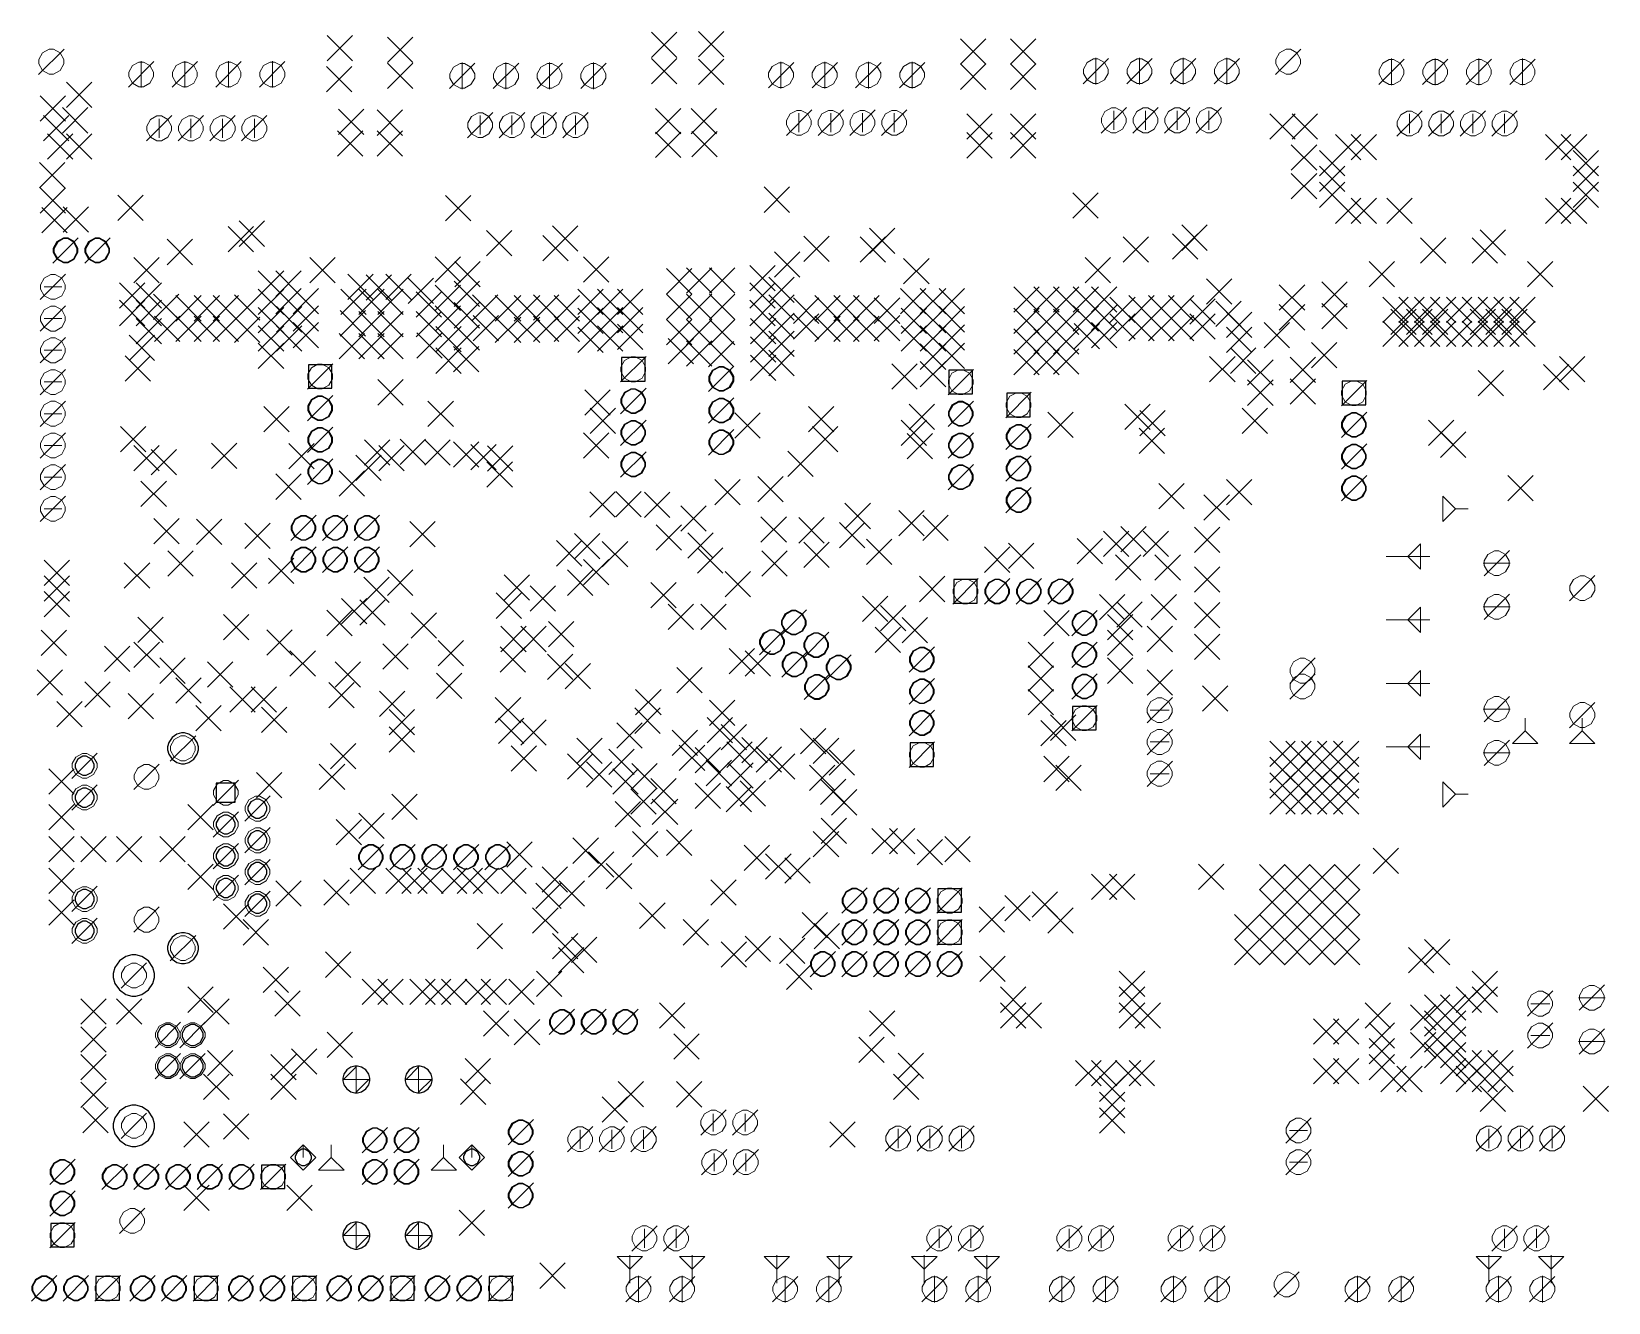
# Model space of a CAD drawing. Header units: millimetres. Extents: x 6 to 132, y 8 to 109.
import ezdxf

# ---------------------------------------------------------------- set-up
doc = ezdxf.new("R2010")
doc.units = ezdxf.units.MM
doc.layers.add('SLD-0', color=7, linetype='Continuous')

msp = doc.modelspace()

# ---------------------------------------------------------------- linework, layer by layer
at = {"layer": 'SLD-0', "color": 7, "lineweight": 0}
for p, q in [((29.82, 109.18), (31.85, 107.14)), ((29.82, 107.14), (31.85, 109.18)), ((34.65, 109.05), (36.68, 107.02)), ((34.65, 107.02), (36.68, 109.05)), ((55.79, 109.43), (57.82, 107.4)), ((55.79, 107.4), (57.82, 109.43)), ((59.54, 109.49), (61.57, 107.46)), ((59.54, 107.46), (61.57, 109.49)), ((80.54, 108.9), (82.57, 106.87)), ((80.54, 106.87), (82.57, 108.9)), ((84.54, 108.9), (86.57, 106.87)), ((84.54, 106.87), (86.57, 108.9)), ((6.7, 106.06), (8.74, 108.09)), ((7.02, 107.78), (6.73, 107.26)), ((7.54, 108.07), (7.02, 107.78)), ((7.72, 108.07), (7.54, 108.07)), ((7.89, 108.07), (7.72, 108.07)), ((8.42, 107.78), (7.89, 108.07)), ((8.71, 107.26), (8.42, 107.78)), ((91.37, 107.38), (91.37, 105.25)), ((94.87, 107.38), (94.87, 105.25)), ((98.37, 107.38), (98.37, 105.25)), ((101.87, 107.38), (101.87, 105.25)), ((105.76, 106.06), (107.8, 108.09)), ((106.08, 107.78), (105.79, 107.26)), ((106.61, 108.07), (106.08, 107.78)), ((106.78, 108.07), (106.61, 108.07)), ((106.96, 108.07), (106.78, 108.07)), ((107.48, 107.78), (106.96, 108.07)), ((107.77, 107.26), (107.48, 107.78)), ((6.73, 107.26), (6.73, 107.08)), ((6.73, 107.08), (6.73, 106.9)), ((6.73, 106.9), (7.02, 106.38)), ((7.02, 106.38), (7.54, 106.09)), ((7.89, 106.09), (8.42, 106.38)), ((8.42, 106.38), (8.71, 106.9)), ((8.71, 107.08), (8.71, 107.26)), ((8.71, 106.9), (8.71, 107.08)), ((13.9, 105.05), (15.93, 107.08)), ((14.22, 106.77), (13.93, 106.24)), ((13.93, 106.24), (13.93, 106.06)), ((14.74, 107.05), (14.22, 106.77)), ((14.92, 107.05), (14.74, 107.05)), ((14.92, 107.13), (14.92, 105)), ((15.09, 107.05), (14.92, 107.05)), ((15.62, 106.77), (15.09, 107.05)), ((15.91, 106.24), (15.62, 106.77)), ((15.91, 106.06), (15.91, 106.24)), ((17.4, 105.05), (19.43, 107.08)), ((17.72, 106.77), (17.43, 106.24)), ((17.43, 106.24), (17.43, 106.06)), ((18.24, 107.05), (17.72, 106.77)), ((18.42, 107.05), (18.24, 107.05)), ((18.42, 107.13), (18.42, 105)), ((18.59, 107.05), (18.42, 107.05)), ((19.12, 106.77), (18.59, 107.05)), ((19.41, 106.24), (19.12, 106.77)), ((19.41, 106.06), (19.41, 106.24)), ((20.9, 105.05), (22.93, 107.08)), ((21.21, 106.77), (20.93, 106.24)), ((20.93, 106.24), (20.93, 106.06)), ((21.74, 107.05), (21.21, 106.77)), ((21.92, 107.05), (21.74, 107.05)), ((21.92, 107.13), (21.92, 105)), ((22.09, 107.05), (21.92, 107.05)), ((22.62, 106.77), (22.09, 107.05)), ((22.91, 106.24), (22.62, 106.77)), ((22.91, 106.06), (22.91, 106.24)), ((24.4, 105.05), (26.43, 107.08)), ((24.72, 106.77), (24.43, 106.24)), ((24.43, 106.24), (24.43, 106.06)), ((25.24, 107.05), (24.72, 106.77)), ((25.42, 107.05), (25.24, 107.05)), ((25.42, 107.13), (25.42, 105)), ((25.59, 107.05), (25.42, 107.05)), ((26.12, 106.77), (25.59, 107.05)), ((26.41, 106.24), (26.12, 106.77)), ((26.41, 106.06), (26.41, 106.24)), ((29.75, 106.7), (31.79, 104.67)), ((29.75, 104.67), (31.79, 106.7)), ((34.65, 106.95), (36.68, 104.92)), ((34.65, 104.92), (36.68, 106.95)), ((39.62, 104.92), (41.65, 106.95)), ((39.93, 106.64), (39.64, 106.11)), ((39.64, 106.11), (39.64, 105.94)), ((40.46, 106.93), (39.93, 106.64)), ((40.63, 106.93), (40.46, 106.93)), ((40.63, 107), (40.63, 104.87)), ((40.81, 106.93), (40.63, 106.93)), ((41.33, 106.64), (40.81, 106.93)), ((41.63, 106.11), (41.33, 106.64)), ((41.63, 105.94), (41.63, 106.11)), ((43.12, 104.92), (45.15, 106.95)), ((43.43, 106.64), (43.14, 106.11)), ((43.14, 106.11), (43.14, 105.94)), ((43.96, 106.93), (43.43, 106.64)), ((44.13, 106.93), (43.96, 106.93)), ((44.13, 107), (44.13, 104.87)), ((44.31, 106.93), (44.13, 106.93)), ((44.83, 106.64), (44.31, 106.93)), ((45.13, 106.11), (44.83, 106.64)), ((45.13, 105.94), (45.13, 106.11)), ((46.62, 104.92), (48.65, 106.95)), ((46.93, 106.64), (46.64, 106.11)), ((46.64, 106.11), (46.64, 105.94)), ((47.46, 106.93), (46.93, 106.64)), ((47.63, 106.93), (47.46, 106.93)), ((47.63, 107), (47.63, 104.87)), ((47.81, 106.93), (47.63, 106.93)), ((48.33, 106.64), (47.81, 106.93)), ((48.62, 106.11), (48.33, 106.64)), ((48.62, 105.94), (48.62, 106.11)), ((50.12, 104.92), (52.15, 106.95)), ((50.43, 106.64), (50.14, 106.11)), ((50.14, 106.11), (50.14, 105.94)), ((50.96, 106.93), (50.43, 106.64)), ((51.13, 106.93), (50.96, 106.93)), ((51.13, 107), (51.13, 104.87)), ((51.31, 106.93), (51.13, 106.93)), ((51.83, 106.64), (51.31, 106.93)), ((52.12, 106.11), (51.83, 106.64)), ((52.12, 105.94), (52.12, 106.11)), ((55.79, 107.33), (57.82, 105.3)), ((55.79, 105.3), (57.82, 107.33)), ((59.54, 107.27), (61.57, 105.24)), ((59.54, 105.24), (61.57, 107.27)), ((65.15, 104.98), (67.18, 107.02)), ((65.46, 106.7), (65.17, 106.18)), ((65.17, 106.18), (65.17, 106)), ((65.98, 106.99), (65.46, 106.7)), ((66.16, 106.99), (65.98, 106.99)), ((66.16, 107.07), (66.16, 104.93)), ((66.34, 106.99), (66.16, 106.99)), ((66.86, 106.7), (66.34, 106.99)), ((67.15, 106.18), (66.86, 106.7)), ((67.15, 106), (67.15, 106.18)), ((68.65, 104.98), (70.68, 107.02)), ((68.96, 106.7), (68.67, 106.18)), ((68.67, 106.18), (68.67, 106)), ((69.48, 106.99), (68.96, 106.7)), ((69.66, 106.99), (69.48, 106.99)), ((69.66, 107.07), (69.66, 104.93)), ((69.84, 106.99), (69.66, 106.99)), ((70.36, 106.7), (69.84, 106.99)), ((70.65, 106.18), (70.36, 106.7)), ((70.65, 106), (70.65, 106.18)), ((72.14, 104.98), (74.18, 107.02)), ((72.46, 106.7), (72.17, 106.18)), ((72.17, 106.18), (72.17, 106)), ((72.99, 106.99), (72.46, 106.7)), ((73.16, 106.99), (72.99, 106.99)), ((73.16, 107.07), (73.16, 104.93)), ((73.34, 106.99), (73.16, 106.99)), ((73.86, 106.7), (73.34, 106.99)), ((74.15, 106.18), (73.86, 106.7)), ((74.15, 106), (74.15, 106.18)), ((75.64, 104.98), (77.68, 107.02)), ((75.96, 106.7), (75.67, 106.18)), ((75.67, 106.18), (75.67, 106)), ((76.49, 106.99), (75.96, 106.7)), ((76.66, 106.99), (76.49, 106.99)), ((76.66, 107.07), (76.66, 104.93)), ((76.84, 106.99), (76.66, 106.99)), ((77.36, 106.7), (76.84, 106.99)), ((77.65, 106.18), (77.36, 106.7)), ((77.65, 106), (77.65, 106.18)), ((80.54, 106.9), (82.57, 104.86)), ((80.54, 104.86), (82.57, 106.9)), ((84.54, 106.9), (86.57, 104.86)), ((84.54, 104.86), (86.57, 106.9)), ((90.36, 105.3), (92.39, 107.33)), ((90.67, 107.02), (90.38, 106.49)), ((90.38, 106.49), (90.38, 106.32)), ((90.38, 106.32), (90.38, 106.14)), ((90.38, 106.14), (90.67, 105.62)), ((91.19, 107.31), (90.67, 107.02)), ((91.37, 107.31), (91.19, 107.31)), ((91.55, 107.31), (91.37, 107.31)), ((92.07, 107.02), (91.55, 107.31)), ((92.36, 106.49), (92.07, 107.02)), ((92.07, 105.62), (92.36, 106.14)), ((92.36, 106.32), (92.36, 106.49)), ((92.36, 106.14), (92.36, 106.32)), ((93.85, 105.3), (95.89, 107.33)), ((94.17, 107.02), (93.88, 106.49)), ((93.88, 106.49), (93.88, 106.32)), ((93.88, 106.32), (93.88, 106.14)), ((93.88, 106.14), (94.17, 105.62)), ((94.69, 107.31), (94.17, 107.02)), ((94.87, 107.31), (94.69, 107.31)), ((95.05, 107.31), (94.87, 107.31)), ((95.57, 107.02), (95.05, 107.31)), ((95.86, 106.49), (95.57, 107.02)), ((95.57, 105.62), (95.86, 106.14)), ((95.86, 106.32), (95.86, 106.49)), ((95.86, 106.14), (95.86, 106.32)), ((97.35, 105.3), (99.39, 107.33)), ((97.67, 107.02), (97.38, 106.49)), ((97.38, 106.49), (97.38, 106.32)), ((97.38, 106.32), (97.38, 106.14)), ((97.38, 106.14), (97.67, 105.62)), ((98.19, 107.31), (97.67, 107.02)), ((98.37, 107.31), (98.19, 107.31)), ((98.54, 107.31), (98.37, 107.31)), ((99.07, 107.02), (98.54, 107.31)), ((99.36, 106.49), (99.07, 107.02)), ((99.07, 105.62), (99.36, 106.14)), ((99.36, 106.32), (99.36, 106.49)), ((99.36, 106.14), (99.36, 106.32)), ((100.85, 105.3), (102.89, 107.33)), ((101.17, 107.02), (100.88, 106.49)), ((100.88, 106.49), (100.88, 106.32)), ((100.88, 106.32), (100.88, 106.14)), ((100.88, 106.14), (101.17, 105.62)), ((101.7, 107.31), (101.17, 107.02)), ((101.87, 107.31), (101.7, 107.31)), ((102.05, 107.31), (101.87, 107.31)), ((102.57, 107.02), (102.05, 107.31)), ((102.86, 106.49), (102.57, 107.02)), ((102.57, 105.62), (102.86, 106.14)), ((102.86, 106.32), (102.86, 106.49)), ((102.86, 106.14), (102.86, 106.32)), ((105.79, 107.26), (105.79, 107.08)), ((105.79, 107.08), (105.79, 106.9)), ((105.79, 106.9), (106.08, 106.38)), ((106.08, 106.38), (106.61, 106.09)), ((106.96, 106.09), (107.48, 106.38)), ((107.48, 106.38), (107.77, 106.9)), ((107.77, 107.08), (107.77, 107.26)), ((107.77, 106.9), (107.77, 107.08)), ((114.04, 105.24), (116.07, 107.27)), ((114.36, 106.96), (114.07, 106.43)), ((114.07, 106.43), (114.07, 106.25)), ((114.07, 106.25), (114.07, 106.08)), ((114.88, 107.24), (114.36, 106.96)), ((115.06, 107.24), (114.88, 107.24)), ((115.06, 107.32), (115.06, 105.19)), ((115.23, 107.24), (115.06, 107.24)), ((115.76, 106.96), (115.23, 107.24)), ((116.05, 106.43), (115.76, 106.96)), ((116.05, 106.25), (116.05, 106.43)), ((116.05, 106.08), (116.05, 106.25)), ((117.54, 105.24), (119.57, 107.27)), ((117.86, 106.96), (117.57, 106.43)), ((117.57, 106.43), (117.57, 106.25)), ((117.57, 106.25), (117.57, 106.08)), ((118.38, 107.24), (117.86, 106.96)), ((118.56, 107.24), (118.38, 107.24)), ((118.56, 107.32), (118.56, 105.19)), ((118.73, 107.24), (118.56, 107.24)), ((119.26, 106.96), (118.73, 107.24)), ((119.55, 106.43), (119.26, 106.96)), ((119.55, 106.25), (119.55, 106.43)), ((119.55, 106.08), (119.55, 106.25)), ((121.04, 105.24), (123.07, 107.27)), ((121.36, 106.96), (121.07, 106.43)), ((121.07, 106.43), (121.07, 106.25)), ((121.07, 106.25), (121.07, 106.08)), ((121.88, 107.24), (121.36, 106.96)), ((122.06, 107.24), (121.88, 107.24)), ((122.06, 107.32), (122.06, 105.19)), ((122.23, 107.24), (122.06, 107.24)), ((122.76, 106.96), (122.23, 107.24)), ((123.05, 106.43), (122.76, 106.96)), ((123.05, 106.25), (123.05, 106.43)), ((123.05, 106.08), (123.05, 106.25)), ((124.54, 105.24), (126.57, 107.27)), ((124.85, 106.96), (124.57, 106.43)), ((124.57, 106.43), (124.57, 106.25)), ((124.57, 106.25), (124.57, 106.08)), ((125.38, 107.24), (124.85, 106.96)), ((125.56, 107.24), (125.38, 107.24)), ((125.56, 107.32), (125.56, 105.19)), ((125.73, 107.24), (125.56, 107.24)), ((126.26, 106.96), (125.73, 107.24)), ((126.55, 106.43), (126.26, 106.96)), ((126.55, 106.25), (126.55, 106.43)), ((126.55, 106.08), (126.55, 106.25)), ((7.54, 106.09), (7.72, 106.09)), ((7.72, 106.09), (7.89, 106.09)), ((8.93, 105.43), (10.96, 103.4)), ((8.93, 103.4), (10.96, 105.43)), ((13.93, 106.06), (13.93, 105.89)), ((13.93, 105.89), (14.22, 105.36)), ((14.22, 105.36), (14.74, 105.07)), ((14.74, 105.07), (14.92, 105.07)), ((14.92, 105.07), (15.09, 105.07)), ((15.09, 105.07), (15.62, 105.36)), ((15.62, 105.36), (15.91, 105.89)), ((15.91, 105.89), (15.91, 106.06)), ((17.43, 106.06), (17.43, 105.89)), ((17.43, 105.89), (17.72, 105.36)), ((17.72, 105.36), (18.24, 105.07)), ((18.24, 105.07), (18.42, 105.07)), ((18.42, 105.07), (18.59, 105.07)), ((18.59, 105.07), (19.12, 105.36)), ((19.12, 105.36), (19.41, 105.89)), ((19.41, 105.89), (19.41, 106.06)), ((20.93, 106.06), (20.93, 105.89)), ((20.93, 105.89), (21.21, 105.36)), ((21.21, 105.36), (21.74, 105.07)), ((21.74, 105.07), (21.92, 105.07)), ((21.92, 105.07), (22.09, 105.07)), ((22.09, 105.07), (22.62, 105.36)), ((22.62, 105.36), (22.91, 105.89)), ((22.91, 105.89), (22.91, 106.06)), ((24.43, 106.06), (24.43, 105.89)), ((24.43, 105.89), (24.72, 105.36)), ((24.72, 105.36), (25.24, 105.07)), ((25.24, 105.07), (25.42, 105.07)), ((25.42, 105.07), (25.59, 105.07)), ((25.59, 105.07), (26.12, 105.36)), ((26.12, 105.36), (26.41, 105.89)), ((26.41, 105.89), (26.41, 106.06)), ((39.64, 105.94), (39.64, 105.76)), ((39.64, 105.76), (39.93, 105.24)), ((39.93, 105.24), (40.46, 104.95)), ((40.46, 104.95), (40.63, 104.95)), ((40.63, 104.95), (40.81, 104.95)), ((40.81, 104.95), (41.33, 105.24)), ((41.33, 105.24), (41.63, 105.76)), ((41.63, 105.76), (41.63, 105.94)), ((43.14, 105.94), (43.14, 105.76)), ((43.14, 105.76), (43.43, 105.24)), ((43.43, 105.24), (43.96, 104.95)), ((43.96, 104.95), (44.13, 104.95)), ((44.13, 104.95), (44.31, 104.95)), ((44.31, 104.95), (44.83, 105.24)), ((44.83, 105.24), (45.13, 105.76)), ((45.13, 105.76), (45.13, 105.94)), ((46.64, 105.94), (46.64, 105.76)), ((46.64, 105.76), (46.93, 105.24)), ((46.93, 105.24), (47.46, 104.95)), ((47.46, 104.95), (47.63, 104.95)), ((47.63, 104.95), (47.81, 104.95)), ((47.81, 104.95), (48.33, 105.24)), ((48.33, 105.24), (48.62, 105.76)), ((48.62, 105.76), (48.62, 105.94)), ((50.14, 105.94), (50.14, 105.76)), ((50.14, 105.76), (50.43, 105.24)), ((50.43, 105.24), (50.96, 104.95)), ((50.96, 104.95), (51.13, 104.95)), ((51.13, 104.95), (51.31, 104.95)), ((51.31, 104.95), (51.83, 105.24)), ((51.83, 105.24), (52.12, 105.76)), ((52.12, 105.76), (52.12, 105.94)), ((65.17, 106), (65.17, 105.83)), ((65.17, 105.83), (65.46, 105.3)), ((65.46, 105.3), (65.98, 105.01)), ((65.98, 105.01), (66.16, 105.01)), ((66.16, 105.01), (66.34, 105.01)), ((66.34, 105.01), (66.86, 105.3)), ((66.86, 105.3), (67.15, 105.83)), ((67.15, 105.83), (67.15, 106)), ((68.67, 106), (68.67, 105.83)), ((68.67, 105.83), (68.96, 105.3)), ((68.96, 105.3), (69.48, 105.01)), ((69.48, 105.01), (69.66, 105.01)), ((69.66, 105.01), (69.84, 105.01)), ((69.84, 105.01), (70.36, 105.3)), ((70.36, 105.3), (70.65, 105.83)), ((70.65, 105.83), (70.65, 106)), ((72.17, 106), (72.17, 105.83)), ((72.17, 105.83), (72.46, 105.3)), ((72.46, 105.3), (72.99, 105.01)), ((72.99, 105.01), (73.16, 105.01)), ((73.16, 105.01), (73.34, 105.01)), ((73.34, 105.01), (73.86, 105.3)), ((73.86, 105.3), (74.15, 105.83)), ((74.15, 105.83), (74.15, 106)), ((75.67, 106), (75.67, 105.83)), ((75.67, 105.83), (75.96, 105.3)), ((75.96, 105.3), (76.49, 105.01)), ((76.49, 105.01), (76.66, 105.01)), ((76.66, 105.01), (76.84, 105.01)), ((76.84, 105.01), (77.36, 105.3)), ((77.36, 105.3), (77.65, 105.83)), ((77.65, 105.83), (77.65, 106)), ((90.67, 105.62), (91.19, 105.33)), ((91.19, 105.33), (91.37, 105.33)), ((91.37, 105.33), (91.55, 105.33)), ((91.55, 105.33), (92.07, 105.62)), ((94.17, 105.62), (94.69, 105.33)), ((94.69, 105.33), (94.87, 105.33)), ((94.87, 105.33), (95.05, 105.33)), ((95.05, 105.33), (95.57, 105.62)), ((97.67, 105.62), (98.19, 105.33)), ((98.19, 105.33), (98.37, 105.33)), ((98.37, 105.33), (98.54, 105.33)), ((98.54, 105.33), (99.07, 105.62)), ((101.17, 105.62), (101.7, 105.33)), ((101.7, 105.33), (101.87, 105.33)), ((101.87, 105.33), (102.05, 105.33)), ((102.05, 105.33), (102.57, 105.62)), ((106.61, 106.09), (106.78, 106.09)), ((106.78, 106.09), (106.96, 106.09)), ((114.07, 106.08), (114.36, 105.55)), ((114.36, 105.55), (114.88, 105.26)), ((114.88, 105.26), (115.06, 105.26)), ((115.06, 105.26), (115.23, 105.26)), ((115.23, 105.26), (115.76, 105.55)), ((115.76, 105.55), (116.05, 106.08)), ((117.57, 106.08), (117.86, 105.55)), ((117.86, 105.55), (118.38, 105.26)), ((118.38, 105.26), (118.56, 105.26)), ((118.56, 105.26), (118.73, 105.26)), ((118.73, 105.26), (119.26, 105.55)), ((119.26, 105.55), (119.55, 106.08)), ((121.07, 106.08), (121.36, 105.55)), ((121.36, 105.55), (121.88, 105.26)), ((121.88, 105.26), (122.06, 105.26)), ((122.06, 105.26), (122.23, 105.26)), ((122.23, 105.26), (122.76, 105.55)), ((122.76, 105.55), (123.05, 106.08)), ((124.57, 106.08), (124.85, 105.55)), ((124.85, 105.55), (125.38, 105.26)), ((125.38, 105.26), (125.56, 105.26)), ((125.56, 105.26), (125.73, 105.26)), ((125.73, 105.26), (126.26, 105.55)), ((126.26, 105.55), (126.55, 106.08)), ((6.83, 104.35), (8.86, 102.32)), ((6.83, 102.32), (8.86, 104.35)), ((7.09, 102.76), (9.12, 100.73)), ((7.09, 100.73), (9.12, 102.76)), ((8.61, 103.4), (10.64, 101.36)), ((8.61, 101.36), (10.64, 103.4)), ((15.34, 100.73), (17.37, 102.76)), ((15.66, 102.45), (15.37, 101.92)), ((16.18, 102.74), (15.66, 102.45)), ((16.36, 102.74), (16.18, 102.74)), ((16.53, 102.74), (16.36, 102.74)), ((16.36, 102.51), (16.36, 100.98)), ((17.06, 102.45), (16.53, 102.74)), ((17.35, 101.92), (17.06, 102.45)), ((17.88, 100.73), (19.91, 102.76)), ((18.2, 102.45), (17.91, 101.92)), ((18.72, 102.74), (18.2, 102.45)), ((18.9, 102.74), (18.72, 102.74)), ((19.07, 102.74), (18.9, 102.74)), ((18.9, 102.51), (18.9, 100.98)), ((19.6, 102.45), (19.07, 102.74)), ((19.89, 101.92), (19.6, 102.45)), ((20.42, 100.73), (22.45, 102.76)), ((20.74, 102.45), (20.45, 101.92)), ((21.26, 102.74), (20.74, 102.45)), ((21.44, 102.74), (21.26, 102.74)), ((21.61, 102.74), (21.44, 102.74)), ((21.44, 102.51), (21.44, 100.98)), ((22.14, 102.45), (21.61, 102.74)), ((22.43, 101.92), (22.14, 102.45)), ((22.96, 100.73), (24.99, 102.76)), ((23.28, 102.45), (22.99, 101.92)), ((23.8, 102.74), (23.28, 102.45)), ((23.98, 102.74), (23.8, 102.74)), ((24.15, 102.74), (23.98, 102.74)), ((23.98, 102.51), (23.98, 100.98)), ((24.68, 102.45), (24.15, 102.74)), ((24.97, 101.92), (24.68, 102.45)), ((30.71, 103.27), (32.74, 101.24)), ((30.71, 101.24), (32.74, 103.27)), ((33.82, 103.21), (35.85, 101.17)), ((33.82, 101.17), (35.85, 103.21)), ((41.06, 100.98), (43.09, 103.02)), ((41.37, 102.7), (41.08, 102.17)), ((41.9, 102.99), (41.37, 102.7)), ((42.07, 102.99), (41.9, 102.99)), ((42.25, 102.99), (42.07, 102.99)), ((42.07, 102.76), (42.07, 101.24)), ((42.77, 102.7), (42.25, 102.99)), ((43.06, 102.17), (42.77, 102.7)), ((43.6, 100.98), (45.63, 103.02)), ((43.91, 102.7), (43.62, 102.17)), ((44.44, 102.99), (43.91, 102.7)), ((44.61, 102.99), (44.44, 102.99)), ((44.79, 102.99), (44.61, 102.99)), ((44.61, 102.76), (44.61, 101.24)), ((45.31, 102.7), (44.79, 102.99)), ((45.6, 102.17), (45.31, 102.7)), ((46.14, 100.98), (48.17, 103.02)), ((46.45, 102.7), (46.16, 102.17)), ((46.98, 102.99), (46.45, 102.7)), ((47.15, 102.99), (46.98, 102.99)), ((47.33, 102.99), (47.15, 102.99)), ((47.15, 102.76), (47.15, 101.24)), ((47.85, 102.7), (47.33, 102.99)), ((48.14, 102.17), (47.85, 102.7)), ((48.68, 100.98), (50.71, 103.02)), ((48.99, 102.7), (48.7, 102.17)), ((49.52, 102.99), (48.99, 102.7)), ((49.69, 102.99), (49.52, 102.99)), ((49.87, 102.99), (49.69, 102.99)), ((49.69, 102.76), (49.69, 101.24)), ((50.39, 102.7), (49.87, 102.99)), ((50.68, 102.17), (50.39, 102.7)), ((56.11, 103.33), (58.14, 101.3)), ((56.11, 101.3), (58.14, 103.33)), ((58.97, 103.33), (61, 101.3)), ((58.97, 101.3), (61, 103.33)), ((66.59, 101.17), (68.62, 103.21)), ((66.9, 102.89), (66.61, 102.37)), ((66.61, 102.37), (66.61, 102.19)), ((67.42, 103.18), (66.9, 102.89)), ((67.6, 103.18), (67.42, 103.18)), ((67.78, 103.18), (67.6, 103.18)), ((67.6, 102.95), (67.6, 101.43)), ((68.3, 102.89), (67.78, 103.18)), ((68.59, 102.37), (68.3, 102.89)), ((68.59, 102.19), (68.59, 102.37)), ((69.13, 101.17), (71.16, 103.21)), ((69.44, 102.89), (69.15, 102.37)), ((69.15, 102.37), (69.15, 102.19)), ((69.96, 103.18), (69.44, 102.89)), ((70.14, 103.18), (69.96, 103.18)), ((70.32, 103.18), (70.14, 103.18)), ((70.14, 102.95), (70.14, 101.43)), ((70.84, 102.89), (70.32, 103.18)), ((71.13, 102.37), (70.84, 102.89)), ((71.13, 102.19), (71.13, 102.37)), ((71.67, 101.17), (73.7, 103.21)), ((71.98, 102.89), (71.69, 102.37)), ((71.69, 102.37), (71.69, 102.19)), ((72.51, 103.18), (71.98, 102.89)), ((72.68, 103.18), (72.51, 103.18)), ((72.86, 103.18), (72.68, 103.18)), ((72.68, 102.95), (72.68, 101.43)), ((73.38, 102.89), (72.86, 103.18)), ((73.67, 102.37), (73.38, 102.89)), ((73.67, 102.19), (73.67, 102.37)), ((74.2, 101.17), (76.24, 103.21)), ((74.52, 102.89), (74.23, 102.37)), ((74.23, 102.37), (74.23, 102.19)), ((75.05, 103.18), (74.52, 102.89)), ((75.22, 103.18), (75.05, 103.18)), ((75.4, 103.18), (75.22, 103.18)), ((75.22, 102.95), (75.22, 101.43)), ((75.92, 102.89), (75.4, 103.18)), ((76.21, 102.37), (75.92, 102.89)), ((76.21, 102.19), (76.21, 102.37)), ((81.04, 102.9), (83.07, 100.87)), ((81.04, 100.87), (83.07, 102.9)), ((84.54, 102.9), (86.57, 100.87)), ((84.54, 100.87), (86.57, 102.9)), ((91.8, 101.36), (93.83, 103.4)), ((92.11, 103.08), (91.82, 102.56)), ((91.82, 102.56), (91.82, 102.38)), ((91.82, 102.38), (91.82, 102.21)), ((92.63, 103.37), (92.11, 103.08)), ((92.81, 103.37), (92.63, 103.37)), ((92.99, 103.37), (92.81, 103.37)), ((92.81, 103.14), (92.81, 101.62)), ((93.51, 103.08), (92.99, 103.37)), ((93.8, 102.56), (93.51, 103.08)), ((93.8, 102.38), (93.8, 102.56)), ((93.8, 102.21), (93.8, 102.38)), ((94.33, 101.36), (96.37, 103.4)), ((94.65, 103.08), (94.36, 102.56)), ((94.36, 102.56), (94.36, 102.38)), ((94.36, 102.38), (94.36, 102.21)), ((95.17, 103.37), (94.65, 103.08)), ((95.35, 103.37), (95.17, 103.37)), ((95.53, 103.37), (95.35, 103.37)), ((95.35, 103.14), (95.35, 101.62)), ((96.05, 103.08), (95.53, 103.37)), ((96.34, 102.56), (96.05, 103.08)), ((96.34, 102.38), (96.34, 102.56)), ((96.34, 102.21), (96.34, 102.38)), ((96.87, 101.36), (98.91, 103.4)), ((97.19, 103.08), (96.9, 102.56)), ((96.9, 102.56), (96.9, 102.38)), ((96.9, 102.38), (96.9, 102.21)), ((97.71, 103.37), (97.19, 103.08)), ((97.89, 103.37), (97.71, 103.37)), ((98.07, 103.37), (97.89, 103.37)), ((97.89, 103.14), (97.89, 101.62)), ((98.59, 103.08), (98.07, 103.37)), ((98.88, 102.56), (98.59, 103.08)), ((98.88, 102.38), (98.88, 102.56)), ((98.88, 102.21), (98.88, 102.38)), ((99.41, 101.36), (101.45, 103.4)), ((99.73, 103.08), (99.44, 102.56)), ((99.44, 102.56), (99.44, 102.38)), ((99.44, 102.38), (99.44, 102.21)), ((100.26, 103.37), (99.73, 103.08)), ((100.43, 103.37), (100.26, 103.37)), ((100.61, 103.37), (100.43, 103.37)), ((100.43, 103.14), (100.43, 101.62)), ((101.13, 103.08), (100.61, 103.37)), ((101.42, 102.56), (101.13, 103.08)), ((101.42, 102.38), (101.42, 102.56)), ((101.42, 102.21), (101.42, 102.38)), ((105.32, 102.89), (107.35, 100.86)), ((105.32, 100.86), (107.35, 102.89)), ((107.1, 102.89), (109.13, 100.86)), ((107.1, 100.86), (109.13, 102.89)), ((115.48, 101.11), (117.51, 103.14)), ((115.8, 102.83), (115.51, 102.3)), ((116.32, 103.12), (115.8, 102.83)), ((116.5, 103.12), (116.32, 103.12)), ((116.67, 103.12), (116.5, 103.12)), ((116.5, 102.89), (116.5, 101.36)), ((117.2, 102.83), (116.67, 103.12)), ((117.49, 102.3), (117.2, 102.83)), ((118.02, 101.11), (120.05, 103.14)), ((118.34, 102.83), (118.05, 102.3)), ((118.86, 103.12), (118.34, 102.83)), ((119.04, 103.12), (118.86, 103.12)), ((119.21, 103.12), (119.04, 103.12)), ((119.04, 102.89), (119.04, 101.36)), ((119.74, 102.83), (119.21, 103.12)), ((120.03, 102.3), (119.74, 102.83)), ((120.56, 101.11), (122.59, 103.14)), ((120.87, 102.83), (120.58, 102.3)), ((121.4, 103.12), (120.87, 102.83)), ((121.58, 103.12), (121.4, 103.12)), ((121.75, 103.12), (121.58, 103.12)), ((121.58, 102.89), (121.58, 101.36)), ((122.28, 102.83), (121.75, 103.12)), ((122.57, 102.3), (122.28, 102.83)), ((123.1, 101.11), (125.13, 103.14)), ((123.41, 102.83), (123.12, 102.3)), ((123.94, 103.12), (123.41, 102.83)), ((124.12, 103.12), (123.94, 103.12)), ((124.29, 103.12), (124.12, 103.12)), ((124.12, 102.89), (124.12, 101.36)), ((124.82, 102.83), (124.29, 103.12)), ((125.11, 102.3), (124.82, 102.83)), ((7.4, 101.3), (9.44, 99.27)), ((7.4, 99.27), (9.44, 101.3)), ((8.93, 101.3), (10.96, 99.27)), ((8.93, 99.27), (10.96, 101.3)), ((15.37, 101.92), (15.37, 101.74)), ((15.37, 101.74), (15.37, 101.57)), ((15.37, 101.57), (15.66, 101.04)), ((15.66, 101.04), (16.18, 100.75)), ((16.53, 100.75), (17.06, 101.04)), ((17.06, 101.04), (17.35, 101.57)), ((17.35, 101.74), (17.35, 101.92)), ((17.35, 101.57), (17.35, 101.74)), ((17.91, 101.92), (17.91, 101.74)), ((17.91, 101.74), (17.91, 101.57)), ((17.91, 101.57), (18.2, 101.04)), ((18.2, 101.04), (18.72, 100.75)), ((19.07, 100.75), (19.6, 101.04)), ((19.6, 101.04), (19.89, 101.57)), ((19.89, 101.74), (19.89, 101.92)), ((19.89, 101.57), (19.89, 101.74)), ((20.45, 101.92), (20.45, 101.74)), ((20.45, 101.74), (20.45, 101.57)), ((20.45, 101.57), (20.74, 101.04)), ((20.74, 101.04), (21.26, 100.75)), ((21.61, 100.75), (22.14, 101.04)), ((22.14, 101.04), (22.43, 101.57)), ((22.43, 101.74), (22.43, 101.92)), ((22.43, 101.57), (22.43, 101.74)), ((22.99, 101.92), (22.99, 101.74)), ((22.99, 101.74), (22.99, 101.57)), ((22.99, 101.57), (23.28, 101.04)), ((23.28, 101.04), (23.8, 100.75)), ((24.15, 100.75), (24.68, 101.04)), ((24.68, 101.04), (24.97, 101.57)), ((24.97, 101.74), (24.97, 101.92)), ((24.97, 101.57), (24.97, 101.74)), ((30.64, 101.55), (32.68, 99.52)), ((30.64, 99.52), (32.68, 101.55)), ((33.82, 101.55), (35.85, 99.52)), ((33.82, 99.52), (35.85, 101.55)), ((41.08, 102.17), (41.08, 102)), ((41.08, 102), (41.08, 101.82)), ((41.08, 101.82), (41.37, 101.3)), ((41.37, 101.3), (41.9, 101.01)), ((42.25, 101.01), (42.77, 101.3)), ((42.77, 101.3), (43.06, 101.82)), ((43.06, 102), (43.06, 102.17)), ((43.06, 101.82), (43.06, 102)), ((43.62, 102.17), (43.62, 102)), ((43.62, 102), (43.62, 101.82)), ((43.62, 101.82), (43.91, 101.3)), ((43.91, 101.3), (44.44, 101.01)), ((44.79, 101.01), (45.31, 101.3)), ((45.31, 101.3), (45.6, 101.82)), ((45.6, 102), (45.6, 102.17)), ((45.6, 101.82), (45.6, 102)), ((46.16, 102.17), (46.16, 102)), ((46.16, 102), (46.16, 101.82)), ((46.16, 101.82), (46.45, 101.3)), ((46.45, 101.3), (46.98, 101.01)), ((47.33, 101.01), (47.85, 101.3)), ((47.85, 101.3), (48.14, 101.82)), ((48.14, 102), (48.14, 102.17)), ((48.14, 101.82), (48.14, 102)), ((48.7, 102.17), (48.7, 102)), ((48.7, 102), (48.7, 101.82)), ((48.7, 101.82), (48.99, 101.3)), ((48.99, 101.3), (49.52, 101.01)), ((49.87, 101.01), (50.39, 101.3)), ((50.39, 101.3), (50.68, 101.82)), ((50.68, 102), (50.68, 102.17)), ((50.68, 101.82), (50.68, 102)), ((56.11, 101.43), (58.14, 99.4)), ((56.11, 99.4), (58.14, 101.43)), ((59.03, 101.49), (61.06, 99.46)), ((59.03, 99.46), (61.06, 101.49)), ((66.61, 102.19), (66.61, 102.01)), ((66.61, 102.01), (66.9, 101.49)), ((66.9, 101.49), (67.42, 101.2)), ((67.42, 101.2), (67.6, 101.2)), ((67.6, 101.2), (67.78, 101.2)), ((67.78, 101.2), (68.3, 101.49)), ((68.3, 101.49), (68.59, 102.01)), ((68.59, 102.01), (68.59, 102.19)), ((69.15, 102.19), (69.15, 102.01)), ((69.15, 102.01), (69.44, 101.49)), ((69.44, 101.49), (69.96, 101.2)), ((69.96, 101.2), (70.14, 101.2)), ((70.14, 101.2), (70.32, 101.2)), ((70.32, 101.2), (70.84, 101.49)), ((70.84, 101.49), (71.13, 102.01)), ((71.13, 102.01), (71.13, 102.19)), ((71.69, 102.19), (71.69, 102.01)), ((71.69, 102.01), (71.98, 101.49)), ((71.98, 101.49), (72.51, 101.2)), ((72.51, 101.2), (72.68, 101.2)), ((72.68, 101.2), (72.86, 101.2)), ((72.86, 101.2), (73.38, 101.49)), ((73.38, 101.49), (73.67, 102.01)), ((73.67, 102.01), (73.67, 102.19)), ((74.23, 102.19), (74.23, 102.01)), ((74.23, 102.01), (74.52, 101.49)), ((74.52, 101.49), (75.05, 101.2)), ((75.05, 101.2), (75.22, 101.2)), ((75.22, 101.2), (75.4, 101.2)), ((75.4, 101.2), (75.92, 101.49)), ((75.92, 101.49), (76.21, 102.01)), ((76.21, 102.01), (76.21, 102.19)), ((81.04, 101.4), (83.07, 99.36)), ((81.04, 99.36), (83.07, 101.4)), ((84.54, 101.4), (86.57, 99.36)), ((84.54, 99.36), (86.57, 101.4)), ((91.82, 102.21), (92.11, 101.68)), ((92.11, 101.68), (92.63, 101.39)), ((92.63, 101.39), (92.81, 101.39)), ((92.81, 101.39), (92.99, 101.39)), ((92.99, 101.39), (93.51, 101.68)), ((93.51, 101.68), (93.8, 102.21)), ((94.36, 102.21), (94.65, 101.68)), ((94.65, 101.68), (95.17, 101.39)), ((95.17, 101.39), (95.35, 101.39)), ((95.35, 101.39), (95.53, 101.39)), ((95.53, 101.39), (96.05, 101.68)), ((96.05, 101.68), (96.34, 102.21)), ((96.9, 102.21), (97.19, 101.68)), ((97.19, 101.68), (97.71, 101.39)), ((97.71, 101.39), (97.89, 101.39)), ((97.89, 101.39), (98.07, 101.39)), ((98.07, 101.39), (98.59, 101.68)), ((98.59, 101.68), (98.88, 102.21)), ((99.44, 102.21), (99.73, 101.68)), ((99.73, 101.68), (100.26, 101.39)), ((100.26, 101.39), (100.43, 101.39)), ((100.43, 101.39), (100.61, 101.39)), ((100.61, 101.39), (101.13, 101.68)), ((101.13, 101.68), (101.42, 102.21)), ((110.56, 101.24), (112.59, 99.21)), ((110.56, 99.21), (112.59, 101.24)), ((111.83, 101.24), (113.86, 99.21)), ((111.83, 99.21), (113.86, 101.24)), ((115.51, 102.3), (115.51, 102.13)), ((115.51, 102.13), (115.51, 101.95)), ((115.51, 101.95), (115.8, 101.43)), ((115.8, 101.43), (116.32, 101.14)), ((116.32, 101.14), (116.5, 101.14)), ((116.5, 101.14), (116.67, 101.14)), ((116.67, 101.14), (117.2, 101.43)), ((117.2, 101.43), (117.49, 101.95)), ((117.49, 102.13), (117.49, 102.3)), ((117.49, 101.95), (117.49, 102.13)), ((118.05, 102.3), (118.05, 102.13)), ((118.05, 102.13), (118.05, 101.95)), ((118.05, 101.95), (118.34, 101.43)), ((118.34, 101.43), (118.86, 101.14)), ((118.86, 101.14), (119.04, 101.14)), ((119.04, 101.14), (119.21, 101.14)), ((119.21, 101.14), (119.74, 101.43)), ((119.74, 101.43), (120.03, 101.95)), ((120.03, 102.13), (120.03, 102.3)), ((120.03, 101.95), (120.03, 102.13)), ((120.58, 102.3), (120.58, 102.13)), ((120.58, 102.13), (120.58, 101.95)), ((120.58, 101.95), (120.87, 101.43)), ((120.87, 101.43), (121.4, 101.14)), ((121.4, 101.14), (121.58, 101.14)), ((121.58, 101.14), (121.75, 101.14)), ((121.75, 101.14), (122.28, 101.43)), ((122.28, 101.43), (122.57, 101.95)), ((122.57, 102.13), (122.57, 102.3)), ((122.57, 101.95), (122.57, 102.13)), ((123.12, 102.3), (123.12, 102.13)), ((123.12, 102.13), (123.12, 101.95)), ((123.12, 101.95), (123.41, 101.43)), ((123.41, 101.43), (123.94, 101.14)), ((123.94, 101.14), (124.12, 101.14)), ((124.12, 101.14), (124.29, 101.14)), ((124.29, 101.14), (124.82, 101.43)), ((124.82, 101.43), (125.11, 101.95)), ((125.11, 102.13), (125.11, 102.3)), ((125.11, 101.95), (125.11, 102.13)), ((127.39, 101.24), (129.42, 99.21)), ((127.39, 99.21), (129.42, 101.24)), ((128.66, 101.24), (130.69, 99.21)), ((128.66, 99.21), (130.69, 101.24)), ((16.18, 100.75), (16.36, 100.75)), ((16.36, 100.75), (16.53, 100.75)), ((18.72, 100.75), (18.9, 100.75)), ((18.9, 100.75), (19.07, 100.75)), ((21.26, 100.75), (21.44, 100.75)), ((21.44, 100.75), (21.61, 100.75)), ((23.8, 100.75), (23.98, 100.75)), ((23.98, 100.75), (24.15, 100.75)), ((41.9, 101.01), (42.07, 101.01)), ((42.07, 101.01), (42.25, 101.01)), ((44.44, 101.01), (44.61, 101.01)), ((44.61, 101.01), (44.79, 101.01)), ((46.98, 101.01), (47.15, 101.01)), ((47.15, 101.01), (47.33, 101.01)), ((49.52, 101.01), (49.69, 101.01)), ((49.69, 101.01), (49.87, 101.01)), ((107.03, 100.41), (109.07, 98.38)), ((107.03, 98.38), (109.07, 100.41)), ((109.29, 99.97), (111.32, 97.93)), ((109.29, 97.93), (111.32, 99.97)), ((129.61, 99.97), (131.64, 97.93)), ((129.61, 97.93), (131.64, 99.97)), ((6.77, 99.01), (8.8, 96.98)), ((6.77, 96.98), (8.8, 99.01)), ((109.29, 98.7), (111.32, 96.67)), ((109.29, 96.67), (111.32, 98.7)), ((129.61, 98.7), (131.64, 96.67)), ((129.61, 96.67), (131.64, 98.7)), ((107.03, 98.13), (109.07, 96.09)), ((107.03, 96.09), (109.07, 98.13)), ((109.29, 97.43), (111.32, 95.39)), ((109.29, 95.39), (111.32, 97.43)), ((129.61, 97.43), (131.64, 95.39)), ((129.61, 95.39), (131.64, 97.43)), ((6.83, 96.98), (8.86, 94.95)), ((6.83, 94.95), (8.86, 96.98)), ((13.04, 96.4), (15.07, 94.37)), ((13.04, 94.37), (15.07, 96.4)), ((39.28, 96.35), (41.31, 94.32)), ((39.28, 94.32), (41.31, 96.35)), ((64.81, 97.05), (66.84, 95.01)), ((64.81, 95.01), (66.84, 97.05)), ((89.54, 96.57), (91.57, 94.54)), ((89.54, 94.54), (91.57, 96.57)), ((110.56, 96.16), (112.59, 94.13)), ((110.56, 94.13), (112.59, 96.16)), ((111.83, 96.16), (113.86, 94.13)), ((111.83, 94.13), (113.86, 96.16)), ((114.69, 96.16), (116.72, 94.13)), ((114.69, 94.13), (116.72, 96.16)), ((127.39, 96.16), (129.42, 94.13)), ((127.39, 94.13), (129.42, 96.16)), ((128.66, 96.16), (130.69, 94.13)), ((128.66, 94.13), (130.69, 96.16)), ((6.96, 95.39), (8.99, 93.36)), ((6.96, 93.36), (8.99, 95.39)), ((8.67, 95.46), (10.7, 93.43)), ((8.67, 93.43), (10.7, 95.46)), ((21.88, 93.87), (23.91, 91.84)), ((21.88, 91.84), (23.91, 93.87)), ((22.77, 94.32), (24.8, 92.28)), ((22.77, 92.28), (24.8, 94.32)), ((42.58, 93.55), (44.61, 91.52)), ((42.58, 91.52), (44.61, 93.55)), ((47.85, 93.93), (49.88, 91.9)), ((47.85, 91.9), (49.88, 93.93)), ((73.25, 93.74), (75.28, 91.71)), ((73.25, 91.71), (75.28, 93.74)), ((98.27, 94), (100.3, 91.97)), ((98.27, 91.97), (100.3, 94)), ((122.15, 93.62), (124.18, 91.58)), ((122.15, 91.58), (124.18, 93.62)), ((7.85, 90.95), (9.88, 92.98)), ((8.16, 92.67), (7.87, 92.14)), ((8.69, 92.96), (8.16, 92.67)), ((8.86, 92.96), (8.69, 92.96)), ((9.04, 92.96), (8.86, 92.96)), ((9.56, 92.67), (9.04, 92.96)), ((9.85, 92.14), (9.56, 92.67)), ((10.39, 90.95), (12.42, 92.98)), ((10.7, 92.67), (10.41, 92.14)), ((11.23, 92.96), (10.7, 92.67)), ((11.4, 92.96), (11.23, 92.96)), ((11.58, 92.96), (11.4, 92.96)), ((12.1, 92.67), (11.58, 92.96)), ((12.39, 92.14), (12.1, 92.67)), ((16.99, 92.86), (19.02, 90.82)), ((16.99, 90.82), (19.02, 92.86)), ((47.09, 93.17), (49.12, 91.14)), ((47.09, 91.14), (49.12, 93.17)), ((67.98, 93.11), (70.01, 91.08)), ((67.98, 91.08), (70.01, 93.11)), ((72.49, 93.05), (74.52, 91.01)), ((72.49, 91.01), (74.52, 93.05)), ((93.57, 93.05), (95.6, 91.01)), ((93.57, 91.01), (95.6, 93.05)), ((97.51, 93.3), (99.54, 91.27)), ((97.51, 91.27), (99.54, 93.3)), ((117.39, 92.98), (119.42, 90.95)), ((117.39, 90.95), (119.42, 92.98)), ((121.51, 92.98), (123.55, 90.95)), ((121.51, 90.95), (123.55, 92.98)), ((7.87, 92.14), (7.87, 91.97)), ((7.87, 91.97), (7.87, 91.79)), ((7.87, 91.79), (8.16, 91.27)), ((8.16, 91.27), (8.69, 90.98)), ((8.69, 90.98), (8.86, 90.98)), ((8.86, 90.98), (9.04, 90.98)), ((9.04, 90.98), (9.56, 91.27)), ((9.56, 91.27), (9.85, 91.79)), ((9.85, 91.97), (9.85, 92.14)), ((9.85, 91.79), (9.85, 91.97)), ((10.41, 92.14), (10.41, 91.97)), ((10.41, 91.97), (10.41, 91.79)), ((10.41, 91.79), (10.7, 91.27)), ((10.7, 91.27), (11.23, 90.98)), ((11.23, 90.98), (11.4, 90.98)), ((11.4, 90.98), (11.58, 90.98)), ((11.58, 90.98), (12.1, 91.27)), ((12.1, 91.27), (12.39, 91.79)), ((12.39, 91.97), (12.39, 92.14)), ((12.39, 91.79), (12.39, 91.97)), ((14.32, 91.39), (16.36, 89.36)), ((14.32, 89.36), (16.36, 91.39)), ((28.42, 91.39), (30.45, 89.36)), ((28.42, 89.36), (30.45, 91.39)), ((38.45, 91.46), (40.49, 89.43)), ((38.45, 89.43), (40.49, 91.46)), ((40.04, 91.08), (42.07, 89.04)), ((40.04, 89.04), (42.07, 91.08)), ((50.33, 91.46), (52.36, 89.43)), ((50.33, 89.43), (52.36, 91.46)), ((65.63, 91.84), (67.66, 89.81)), ((65.63, 89.81), (67.66, 91.84)), ((75.98, 91.33), (78.02, 89.3)), ((75.98, 89.3), (78.02, 91.33)), ((90.52, 91.39), (92.56, 89.36)), ((90.52, 89.36), (92.56, 91.39)), ((113.26, 91.08), (115.29, 89.04)), ((113.26, 89.04), (115.29, 91.08)), ((125.96, 91.08), (127.99, 89.04)), ((125.96, 89.04), (127.99, 91.08)), ((6.83, 88.03), (8.86, 90.06)), ((7.15, 89.75), (6.86, 89.22)), ((7.67, 90.04), (7.15, 89.75)), ((7.85, 90.04), (7.67, 90.04)), ((8.02, 90.04), (7.85, 90.04)), ((8.55, 89.75), (8.02, 90.04)), ((8.84, 89.22), (8.55, 89.75)), ((24.29, 90.32), (26.33, 88.28)), ((24.29, 88.28), (26.33, 90.32)), ((25.69, 90.32), (27.72, 88.28)), ((25.69, 88.28), (27.72, 90.32)), ((31.47, 90.06), (33.5, 88.03)), ((31.47, 88.03), (33.5, 90.06)), ((32.93, 90), (34.96, 87.97)), ((32.93, 87.97), (34.96, 90)), ((34.52, 90.06), (36.55, 88.03)), ((34.52, 88.03), (36.55, 90.06)), ((36.3, 89.74), (38.33, 87.71)), ((36.3, 87.71), (38.33, 89.74)), ((57, 90.51), (59.03, 88.47)), ((57, 88.47), (59.03, 90.51)), ((58.58, 90.57), (60.62, 88.54)), ((58.58, 88.54), (60.62, 90.57)), ((60.43, 90.57), (62.46, 88.54)), ((60.43, 88.54), (62.46, 90.57)), ((63.66, 90.76), (65.7, 88.73)), ((63.66, 88.73), (65.7, 90.76)), ((65.19, 89.81), (67.22, 87.78)), ((65.19, 87.78), (67.22, 89.81)), ((100.24, 89.68), (102.27, 87.65)), ((100.24, 87.65), (102.27, 89.68)), ((6.86, 89.22), (6.86, 89.04)), ((6.86, 89.04), (6.86, 88.87)), ((6.86, 88.87), (7.15, 88.34)), ((7.14, 89.04), (8.56, 89.04)), ((8.55, 88.34), (8.84, 88.87)), ((8.84, 89.04), (8.84, 89.22)), ((8.84, 88.87), (8.84, 89.04)), ((13.18, 89.36), (15.21, 87.33)), ((13.18, 87.33), (15.21, 89.36)), ((14.51, 89.36), (16.55, 87.33)), ((14.51, 87.33), (16.55, 89.36)), ((15.91, 88.47), (17.94, 86.44)), ((15.91, 86.44), (17.94, 88.47)), ((24.29, 88.85), (26.33, 86.82)), ((24.29, 86.82), (26.33, 88.85)), ((25.69, 88.92), (27.72, 86.89)), ((25.69, 86.89), (27.72, 88.92)), ((27.09, 88.92), (29.12, 86.89)), ((27.09, 86.89), (29.12, 88.92)), ((30.9, 88.85), (32.93, 86.82)), ((30.9, 86.82), (32.93, 88.85)), ((32.36, 88.85), (34.39, 86.82)), ((32.36, 86.82), (34.39, 88.85)), ((33.88, 88.85), (35.91, 86.82)), ((33.88, 86.82), (35.91, 88.85)), ((36.93, 88.66), (38.96, 86.63)), ((36.93, 86.63), (38.96, 88.66)), ((38.45, 89.17), (40.49, 87.14)), ((38.45, 87.14), (40.49, 89.17)), ((39.98, 89.49), (42.01, 87.46)), ((39.98, 87.46), (42.01, 89.49)), ((49.88, 88.85), (51.92, 86.82)), ((49.88, 86.82), (51.92, 88.85)), ((51.47, 88.85), (53.5, 86.82)), ((51.47, 86.82), (53.5, 88.85)), ((53.06, 88.85), (55.09, 86.82)), ((53.06, 86.82), (55.09, 88.85)), ((57, 88.47), (59.03, 86.44)), ((57, 86.44), (59.03, 88.47)), ((58.58, 88.47), (60.62, 86.44)), ((58.58, 86.44), (60.62, 88.47)), ((60.43, 88.47), (62.46, 86.44)), ((60.43, 86.44), (62.46, 88.47)), ((63.66, 89.36), (65.7, 87.33)), ((63.66, 87.33), (65.7, 89.36)), ((75.73, 88.92), (77.76, 86.89)), ((75.73, 86.89), (77.76, 88.92)), ((77.32, 88.92), (79.35, 86.89)), ((77.32, 86.89), (79.35, 88.92)), ((78.84, 88.92), (80.87, 86.89)), ((78.84, 86.89), (80.87, 88.92)), ((84.81, 89.04), (86.84, 87.01)), ((84.81, 87.01), (86.84, 89.04)), ((86.4, 89.04), (88.43, 87.01)), ((86.4, 87.01), (88.43, 89.04)), ((87.98, 89.04), (90.02, 87.01)), ((87.98, 87.01), (90.02, 89.04)), ((89.57, 89.04), (91.6, 87.01)), ((89.57, 87.01), (91.6, 89.04)), ((91.03, 89.04), (93.06, 87.01)), ((91.03, 87.01), (93.06, 89.04)), ((106.07, 89.22), (108.11, 87.19)), ((106.07, 87.19), (108.11, 89.22)), ((109.47, 89.45), (111.5, 87.42)), ((109.47, 87.42), (111.5, 89.45)), ((6.83, 85.49), (8.86, 87.52)), ((7.15, 87.21), (6.86, 86.68)), ((7.15, 88.34), (7.67, 88.05)), ((7.67, 87.5), (7.15, 87.21)), ((7.67, 88.05), (7.85, 88.05)), ((7.85, 87.5), (7.67, 87.5)), ((7.85, 88.05), (8.02, 88.05)), ((8.02, 87.5), (7.85, 87.5)), ((8.02, 88.05), (8.55, 88.34)), ((8.55, 87.21), (8.02, 87.5)), ((8.84, 86.68), (8.55, 87.21)), ((13.18, 87.97), (15.21, 85.93)), ((13.18, 85.93), (15.21, 87.97)), ((14.51, 87.97), (16.55, 85.93)), ((14.51, 85.93), (16.55, 87.97)), ((17.69, 88.35), (19.72, 86.31)), ((17.69, 86.31), (19.72, 88.35)), ((19.15, 88.35), (21.18, 86.31)), ((19.15, 86.31), (21.18, 88.35)), ((20.67, 88.35), (22.71, 86.31)), ((20.67, 86.31), (22.71, 88.35)), ((22.39, 88.41), (24.42, 86.38)), ((22.39, 86.38), (24.42, 88.41)), ((24.29, 87.39), (26.33, 85.36)), ((24.29, 85.36), (26.33, 87.39)), ((25.75, 87.46), (27.79, 85.43)), ((25.75, 85.43), (27.79, 87.46)), ((27.09, 87.52), (29.12, 85.49)), ((27.09, 85.49), (29.12, 87.52)), ((38.45, 87.52), (40.49, 85.49)), ((38.45, 85.49), (40.49, 87.52)), ((39.98, 87.78), (42.01, 85.74)), ((39.98, 85.74), (42.01, 87.78)), ((41.44, 88.41), (43.47, 86.38)), ((41.44, 86.38), (43.47, 88.41)), ((43.28, 88.35), (45.31, 86.31)), ((43.28, 86.31), (45.31, 88.35)), ((44.8, 88.35), (46.84, 86.31)), ((44.8, 86.31), (46.84, 88.35)), ((46.33, 88.41), (48.36, 86.38)), ((46.33, 86.38), (48.36, 88.41)), ((47.98, 88.35), (50.01, 86.31)), ((47.98, 86.31), (50.01, 88.35)), ((49.88, 87.33), (51.92, 85.3)), ((49.88, 85.3), (51.92, 87.33)), ((51.47, 87.39), (53.5, 85.36)), ((51.47, 85.36), (53.5, 87.39)), ((53.06, 87.39), (55.09, 85.36)), ((53.06, 85.36), (55.09, 87.39)), ((63.66, 87.97), (65.7, 85.93)), ((63.66, 85.93), (65.7, 87.97)), ((65.19, 88.41), (67.22, 86.38)), ((65.19, 86.38), (67.22, 88.41)), ((67.16, 88.16), (69.19, 86.12)), ((67.16, 86.12), (69.19, 88.16)), ((68.87, 88.35), (70.9, 86.31)), ((68.87, 86.31), (70.9, 88.35)), ((70.4, 88.35), (72.43, 86.31)), ((70.4, 86.31), (72.43, 88.35)), ((71.98, 88.35), (74.01, 86.31)), ((71.98, 86.31), (74.01, 88.35)), ((73.63, 88.16), (75.67, 86.12)), ((73.63, 86.12), (75.67, 88.16)), ((75.79, 87.33), (77.82, 85.3)), ((75.79, 85.3), (77.82, 87.33)), ((77.32, 87.39), (79.35, 85.36)), ((77.32, 85.36), (79.35, 87.39)), ((78.84, 87.46), (80.87, 85.43)), ((78.84, 85.43), (80.87, 87.46)), ((84.81, 87.33), (86.84, 85.3)), ((84.81, 85.3), (86.84, 87.33)), ((86.4, 87.27), (88.43, 85.23)), ((86.4, 85.23), (88.43, 87.27)), ((87.98, 87.27), (90.02, 85.23)), ((87.98, 85.23), (90.02, 87.27)), ((89.57, 87.52), (91.6, 85.49)), ((89.57, 85.49), (91.6, 87.52)), ((91.03, 87.58), (93.06, 85.55)), ((91.03, 85.55), (93.06, 87.58)), ((92.49, 88.22), (94.53, 86.19)), ((92.49, 86.19), (94.53, 88.22)), ((94.02, 88.35), (96.05, 86.31)), ((94.02, 86.31), (96.05, 88.35)), ((95.6, 88.35), (97.64, 86.31)), ((95.6, 86.31), (97.64, 88.35)), ((97.19, 88.35), (99.22, 86.31)), ((97.19, 86.31), (99.22, 88.35)), ((98.91, 88.09), (100.94, 86.06)), ((98.91, 86.06), (100.94, 88.09)), ((101, 87.9), (103.03, 85.87)), ((101, 85.87), (103.03, 87.9)), ((106.07, 87.62), (108.11, 85.59)), ((106.07, 85.59), (108.11, 87.62)), ((109.47, 87.72), (111.5, 85.69)), ((109.47, 85.69), (111.5, 87.72)), ((114.37, 88.22), (116.4, 86.19)), ((114.37, 86.19), (116.4, 88.22)), ((115, 87.27), (117.04, 85.23)), ((115, 85.23), (117.04, 87.27)), ((115.64, 88.22), (117.67, 86.19)), ((115.64, 86.19), (117.67, 88.22)), ((116.27, 87.27), (118.31, 85.23)), ((116.27, 85.23), (118.31, 87.27)), ((116.91, 88.22), (118.94, 86.19)), ((116.91, 86.19), (118.94, 88.22)), ((117.54, 87.27), (119.58, 85.23)), ((117.54, 85.23), (119.58, 87.27)), ((118.18, 88.22), (120.21, 86.19)), ((118.18, 86.19), (120.21, 88.22)), ((119.45, 88.22), (121.48, 86.19)), ((119.45, 86.19), (121.48, 88.22)), ((120.72, 88.22), (122.75, 86.19)), ((120.72, 86.19), (122.75, 88.22)), ((121.35, 87.27), (123.39, 85.23)), ((121.35, 85.23), (123.39, 87.27)), ((121.99, 88.22), (124.02, 86.19)), ((121.99, 86.19), (124.02, 88.22)), ((122.62, 87.27), (124.66, 85.23)), ((122.62, 85.23), (124.66, 87.27)), ((123.26, 88.22), (125.29, 86.19)), ((123.26, 86.19), (125.29, 88.22)), ((123.89, 87.27), (125.93, 85.23)), ((123.89, 85.23), (125.93, 87.27)), ((124.53, 88.22), (126.56, 86.19)), ((124.53, 86.19), (126.56, 88.22)), ((6.86, 86.68), (6.86, 86.51)), ((6.86, 86.51), (6.86, 86.33)), ((6.86, 86.33), (7.15, 85.81)), ((7.14, 86.51), (8.56, 86.51)), ((8.55, 85.81), (8.84, 86.33)), ((8.84, 86.51), (8.84, 86.68)), ((8.84, 86.33), (8.84, 86.51)), ((14.51, 86.51), (16.55, 84.47)), ((14.51, 84.47), (16.55, 86.51)), ((15.98, 86.7), (18.01, 84.66)), ((15.98, 84.66), (18.01, 86.7)), ((17.69, 86.7), (19.72, 84.66)), ((17.69, 84.66), (19.72, 86.7)), ((19.15, 86.7), (21.18, 84.66)), ((19.15, 84.66), (21.18, 86.7)), ((20.67, 86.7), (22.71, 84.66)), ((20.67, 84.66), (22.71, 86.7)), ((22.39, 86.63), (24.42, 84.6)), ((22.39, 84.6), (24.42, 86.63)), ((24.29, 85.93), (26.33, 83.9)), ((24.29, 83.9), (26.33, 85.93)), ((25.75, 85.93), (27.79, 83.9)), ((25.75, 83.9), (27.79, 85.93)), ((27.09, 86.19), (29.12, 84.16)), ((27.09, 84.16), (29.12, 86.19)), ((30.84, 87.14), (32.87, 85.11)), ((30.84, 85.11), (32.87, 87.14)), ((32.36, 87.08), (34.39, 85.04)), ((32.36, 85.04), (34.39, 87.08)), ((33.88, 87.08), (35.91, 85.04)), ((33.88, 85.04), (35.91, 87.08)), ((36.93, 87.08), (38.96, 85.04)), ((36.93, 85.04), (38.96, 87.08)), ((39.98, 86), (42.01, 83.97)), ((39.98, 83.97), (42.01, 86)), ((41.5, 86.76), (43.53, 84.73)), ((41.5, 84.73), (43.53, 86.76)), ((43.28, 86.63), (45.31, 84.6)), ((43.28, 84.6), (45.31, 86.63)), ((44.8, 86.63), (46.84, 84.6)), ((44.8, 84.6), (46.84, 86.63)), ((46.33, 86.7), (48.36, 84.66)), ((46.33, 84.66), (48.36, 86.7)), ((47.98, 86.7), (50.01, 84.66)), ((47.98, 84.66), (50.01, 86.7)), ((51.47, 85.93), (53.5, 83.9)), ((51.47, 83.9), (53.5, 85.93)), ((53.06, 86.06), (55.09, 84.03)), ((53.06, 84.03), (55.09, 86.06)), ((57, 86.44), (59.03, 84.41)), ((57, 84.41), (59.03, 86.44)), ((58.58, 86.44), (60.62, 84.41)), ((58.58, 84.41), (60.62, 86.44)), ((60.43, 86.44), (62.46, 84.41)), ((60.43, 84.41), (62.46, 86.44)), ((63.73, 86.51), (65.76, 84.47)), ((63.73, 84.47), (65.76, 86.51)), ((65.19, 86.95), (67.22, 84.92)), ((65.19, 84.92), (67.22, 86.95)), ((67.16, 86.89), (69.19, 84.85)), ((67.16, 84.85), (69.19, 86.89)), ((68.87, 86.7), (70.9, 84.66)), ((68.87, 84.66), (70.9, 86.7)), ((70.4, 86.7), (72.43, 84.66)), ((70.4, 84.66), (72.43, 86.7)), ((71.98, 86.7), (74.01, 84.66)), ((71.98, 84.66), (74.01, 86.7)), ((73.63, 86.76), (75.67, 84.73)), ((73.63, 84.73), (75.67, 86.76)), ((75.79, 85.93), (77.82, 83.9)), ((75.79, 83.9), (77.82, 85.93)), ((77.32, 85.93), (79.35, 83.9)), ((77.32, 83.9), (79.35, 85.93)), ((78.84, 86), (80.87, 83.97)), ((78.84, 83.97), (80.87, 86)), ((89.64, 86.12), (91.67, 84.09)), ((89.64, 84.09), (91.67, 86.12)), ((91.03, 86.19), (93.06, 84.16)), ((91.03, 84.16), (93.06, 86.19)), ((92.49, 86.89), (94.53, 84.85)), ((92.49, 84.85), (94.53, 86.89)), ((94.02, 86.76), (96.05, 84.73)), ((94.02, 84.73), (96.05, 86.76)), ((95.6, 86.76), (97.64, 84.73)), ((95.6, 84.73), (97.64, 86.76)), ((97.19, 86.76), (99.22, 84.73)), ((97.19, 84.73), (99.22, 86.76)), ((98.91, 86.89), (100.94, 84.85)), ((98.91, 84.85), (100.94, 86.89)), ((101.83, 87.01), (103.86, 84.98)), ((101.83, 84.98), (103.86, 87.01)), ((104.85, 86.19), (106.88, 84.16)), ((104.85, 84.16), (106.88, 86.19)), ((114.37, 86.31), (116.4, 84.28)), ((114.37, 84.28), (116.4, 86.31)), ((115.64, 86.31), (117.67, 84.28)), ((115.64, 84.28), (117.67, 86.31)), ((116.91, 86.31), (118.94, 84.28)), ((116.91, 84.28), (118.94, 86.31)), ((118.18, 86.31), (120.21, 84.28)), ((118.18, 84.28), (120.21, 86.31)), ((119.45, 86.31), (121.48, 84.28)), ((119.45, 84.28), (121.48, 86.31)), ((120.72, 86.31), (122.75, 84.28)), ((120.72, 84.28), (122.75, 86.31)), ((121.99, 86.31), (124.02, 84.28)), ((121.99, 84.28), (124.02, 86.31)), ((123.26, 86.31), (125.29, 84.28)), ((123.26, 84.28), (125.29, 86.31)), ((124.53, 86.31), (126.56, 84.28)), ((124.53, 84.28), (126.56, 86.31)), ((6.83, 82.95), (8.86, 84.98)), ((7.15, 84.67), (6.86, 84.14)), ((7.15, 85.81), (7.67, 85.51)), ((7.67, 84.96), (7.15, 84.67)), ((7.67, 85.51), (7.85, 85.51)), ((7.85, 84.96), (7.67, 84.96)), ((7.85, 85.51), (8.02, 85.51)), ((8.02, 84.96), (7.85, 84.96)), ((8.02, 85.51), (8.55, 85.81)), ((8.55, 84.67), (8.02, 84.96)), ((8.84, 84.14), (8.55, 84.67)), ((13.94, 85.17), (15.98, 83.14)), ((13.94, 83.14), (15.98, 85.17)), ((30.77, 85.3), (32.8, 83.27)), ((30.77, 83.27), (32.8, 85.3)), ((32.36, 85.3), (34.39, 83.27)), ((32.36, 83.27), (34.39, 85.3)), ((33.88, 85.3), (35.91, 83.27)), ((33.88, 83.27), (35.91, 85.3)), ((36.99, 85.36), (39.03, 83.33)), ((36.99, 83.33), (39.03, 85.36)), ((38.52, 85.87), (40.55, 83.84)), ((38.52, 83.84), (40.55, 85.87)), ((49.88, 85.81), (51.92, 83.78)), ((49.88, 83.78), (51.92, 85.81)), ((57.12, 84.92), (59.16, 82.88)), ((57.12, 82.88), (59.16, 84.92)), ((58.58, 84.73), (60.62, 82.69)), ((58.58, 82.69), (60.62, 84.73)), ((60.36, 84.66), (62.39, 82.63)), ((60.36, 82.63), (62.39, 84.66)), ((63.73, 85.04), (65.76, 83.01)), ((63.73, 83.01), (65.76, 85.04)), ((65.19, 85.49), (67.22, 83.46)), ((65.19, 83.46), (67.22, 85.49)), ((84.81, 85.68), (86.84, 83.65)), ((84.81, 83.65), (86.84, 85.68)), ((86.4, 85.68), (88.43, 83.65)), ((86.4, 83.65), (88.43, 85.68)), ((87.98, 85.68), (90.02, 83.65)), ((87.98, 83.65), (90.02, 85.68)), ((101.83, 85.81), (103.86, 83.78)), ((101.83, 83.78), (103.86, 85.81)), ((6.86, 84.14), (6.86, 83.97)), ((6.86, 83.97), (6.86, 83.79)), ((6.86, 83.79), (7.15, 83.27)), ((7.14, 83.97), (8.56, 83.97)), ((8.55, 83.27), (8.84, 83.79)), ((8.84, 83.97), (8.84, 84.14)), ((8.84, 83.79), (8.84, 83.97)), ((13.63, 83.52), (15.66, 81.49)), ((13.63, 81.49), (15.66, 83.52)), ((24.29, 84.54), (26.33, 82.5)), ((24.29, 82.5), (26.33, 84.54)), ((38.52, 84.16), (40.55, 82.12)), ((38.52, 82.12), (40.55, 84.16)), ((39.92, 84.28), (41.95, 82.25)), ((39.92, 82.25), (41.95, 84.28)), ((53.31, 81.43), (55.35, 83.46)), ((54.15, 83.43), (53.63, 83.14)), ((54.33, 83.43), (54.15, 83.43)), ((54.5, 83.43), (54.33, 83.43)), ((55.03, 83.14), (54.5, 83.43)), ((63.73, 83.58), (65.76, 81.55)), ((63.73, 81.55), (65.76, 83.58)), ((65.19, 83.97), (67.22, 81.93)), ((65.19, 81.93), (67.22, 83.97)), ((77.32, 84.47), (79.35, 82.44)), ((77.32, 82.44), (79.35, 84.47)), ((78.84, 84.54), (80.87, 82.5)), ((78.84, 82.5), (80.87, 84.54)), ((84.81, 84.03), (86.84, 82)), ((84.81, 82), (86.84, 84.03)), ((86.4, 84.03), (88.43, 82)), ((86.4, 82), (88.43, 84.03)), ((87.98, 84.09), (90.02, 82.06)), ((87.98, 82.06), (90.02, 84.09)), ((100.49, 83.46), (102.53, 81.43)), ((100.49, 81.43), (102.53, 83.46)), ((102.15, 84.16), (104.18, 82.12)), ((102.15, 82.12), (104.18, 84.16)), ((106.93, 83.42), (108.96, 81.39)), ((106.93, 81.39), (108.96, 83.42)), ((108.66, 84.6), (110.69, 82.57)), ((108.66, 82.57), (110.69, 84.6)), ((128.5, 83.46), (130.53, 81.43)), ((128.5, 81.43), (130.53, 83.46)), ((6.83, 80.41), (8.86, 82.44)), ((7.15, 82.13), (6.86, 81.6)), ((7.15, 83.27), (7.67, 82.97)), ((7.67, 82.41), (7.15, 82.13)), ((7.67, 82.97), (7.85, 82.97)), ((7.85, 82.41), (7.67, 82.41)), ((7.85, 82.97), (8.02, 82.97)), ((8.02, 82.41), (7.85, 82.41)), ((8.02, 82.97), (8.55, 83.27)), ((8.55, 82.13), (8.02, 82.41)), ((8.84, 81.6), (8.55, 82.13)), ((28.23, 80.85), (30.26, 82.88)), ((28.55, 82.57), (28.26, 82.05)), ((29.07, 82.86), (28.55, 82.57)), ((29.25, 82.86), (29.07, 82.86)), ((29.42, 82.86), (29.25, 82.86)), ((29.95, 82.57), (29.42, 82.86)), ((30.24, 82.05), (29.95, 82.57)), ((53.63, 83.14), (53.34, 82.62)), ((53.34, 82.62), (53.34, 82.44)), ((53.34, 82.44), (53.34, 82.27)), ((53.34, 82.27), (53.63, 81.74)), ((55.32, 82.62), (55.03, 83.14)), ((55.03, 81.74), (55.32, 82.27)), ((55.32, 82.44), (55.32, 82.62)), ((55.32, 82.27), (55.32, 82.44)), ((60.36, 80.66), (62.39, 82.69)), ((60.68, 82.38), (60.39, 81.86)), ((61.2, 82.67), (60.68, 82.38)), ((61.38, 82.67), (61.2, 82.67)), ((61.55, 82.67), (61.38, 82.67)), ((62.08, 82.38), (61.55, 82.67)), ((62.37, 81.86), (62.08, 82.38)), ((75.03, 82.88), (77.06, 80.85)), ((75.03, 80.85), (77.06, 82.88)), ((77.32, 83.08), (79.35, 81.04)), ((77.32, 81.04), (79.35, 83.08)), ((79.54, 80.41), (81.57, 82.44)), ((79.85, 82.13), (79.57, 81.6)), ((80.38, 82.41), (79.85, 82.13)), ((80.55, 82.41), (80.38, 82.41)), ((80.73, 82.41), (80.55, 82.41)), ((81.25, 82.13), (80.73, 82.41)), ((81.55, 81.6), (81.25, 82.13)), ((103.53, 83.19), (105.57, 81.16)), ((103.53, 81.16), (105.57, 83.19)), ((121.99, 82.35), (124.02, 80.31)), ((121.99, 80.31), (124.02, 82.35)), ((127.23, 82.82), (129.26, 80.79)), ((127.23, 80.79), (129.26, 82.82)), ((6.86, 81.6), (6.86, 81.43)), ((6.86, 81.43), (6.86, 81.25)), ((6.86, 81.25), (7.15, 80.73)), ((7.14, 81.43), (8.56, 81.43)), ((8.55, 80.73), (8.84, 81.25)), ((8.84, 81.43), (8.84, 81.6)), ((8.84, 81.25), (8.84, 81.43)), ((28.26, 82.05), (28.26, 81.87)), ((28.26, 81.87), (28.26, 81.69)), ((28.26, 81.69), (28.55, 81.17)), ((28.55, 81.17), (29.07, 80.88)), ((29.07, 80.88), (29.25, 80.88)), ((29.25, 80.88), (29.42, 80.88)), ((29.42, 80.88), (29.95, 81.17)), ((29.95, 81.17), (30.24, 81.69)), ((30.24, 81.87), (30.24, 82.05)), ((30.24, 81.69), (30.24, 81.87)), ((33.88, 81.62), (35.91, 79.58)), ((33.88, 79.58), (35.91, 81.62)), ((53.31, 78.88), (55.35, 80.92)), ((53.63, 81.74), (54.15, 81.45)), ((54.15, 80.89), (53.63, 80.6)), ((54.15, 81.45), (54.33, 81.45)), ((54.33, 80.89), (54.15, 80.89)), ((54.33, 81.45), (54.5, 81.45)), ((54.5, 80.89), (54.33, 80.89)), ((54.5, 81.45), (55.03, 81.74)), ((55.03, 80.6), (54.5, 80.89)), ((60.39, 81.86), (60.39, 81.68)), ((60.39, 81.68), (60.39, 81.5)), ((60.39, 81.5), (60.68, 80.98)), ((60.68, 80.98), (61.2, 80.69)), ((61.55, 80.69), (62.08, 80.98)), ((62.08, 80.98), (62.37, 81.5)), ((62.37, 81.68), (62.37, 81.86)), ((62.37, 81.5), (62.37, 81.68)), ((79.57, 81.6), (79.57, 81.43)), ((79.57, 81.43), (79.57, 81.25)), ((79.57, 81.25), (79.85, 80.73)), ((81.25, 80.73), (81.55, 81.25)), ((81.55, 81.43), (81.55, 81.6)), ((81.55, 81.25), (81.55, 81.43)), ((103.53, 81.59), (105.57, 79.55)), ((103.53, 79.55), (105.57, 81.59)), ((106.93, 81.69), (108.96, 79.65)), ((106.93, 79.65), (108.96, 81.69)), ((111.04, 79.52), (113.07, 81.55)), ((111.35, 81.24), (111.06, 80.71)), ((111.87, 81.53), (111.35, 81.24)), ((112.05, 81.53), (111.87, 81.53)), ((112.23, 81.53), (112.05, 81.53)), ((112.75, 81.24), (112.23, 81.53)), ((113.04, 80.71), (112.75, 81.24)), ((6.83, 77.87), (8.86, 79.9)), ((7.15, 79.59), (6.86, 79.06)), ((7.15, 80.73), (7.67, 80.43)), ((7.67, 79.88), (7.15, 79.59)), ((7.67, 80.43), (7.85, 80.43)), ((7.85, 79.88), (7.67, 79.88)), ((7.85, 80.43), (8.02, 80.43)), ((8.02, 79.88), (7.85, 79.88)), ((8.02, 80.43), (8.55, 80.73)), ((8.55, 79.59), (8.02, 79.88)), ((8.84, 79.06), (8.55, 79.59)), ((28.23, 78.31), (30.26, 80.35)), ((28.55, 80.03), (28.26, 79.51)), ((29.07, 80.32), (28.55, 80.03)), ((29.25, 80.32), (29.07, 80.32)), ((29.42, 80.32), (29.25, 80.32)), ((29.95, 80.03), (29.42, 80.32)), ((30.24, 79.51), (29.95, 80.03)), ((37.88, 79.9), (39.92, 77.87)), ((37.88, 77.87), (39.92, 79.9)), ((50.46, 80.79), (52.49, 78.76)), ((50.46, 78.76), (52.49, 80.79)), ((53.63, 80.6), (53.34, 80.08)), ((53.34, 80.08), (53.34, 79.9)), ((53.34, 79.9), (53.34, 79.73)), ((53.34, 79.73), (53.63, 79.2)), ((55.32, 80.08), (55.03, 80.6)), ((55.03, 79.2), (55.32, 79.73)), ((55.32, 79.9), (55.32, 80.08)), ((55.32, 79.73), (55.32, 79.9)), ((60.36, 78.12), (62.39, 80.16)), ((60.68, 79.84), (60.39, 79.32)), ((61.2, 80.13), (60.68, 79.84)), ((61.2, 80.69), (61.38, 80.69)), ((61.38, 80.13), (61.2, 80.13)), ((61.38, 80.69), (61.55, 80.69)), ((61.55, 80.13), (61.38, 80.13)), ((62.08, 79.84), (61.55, 80.13)), ((62.37, 79.32), (62.08, 79.84)), ((76.43, 79.65), (78.46, 77.62)), ((76.43, 77.62), (78.46, 79.65)), ((79.54, 77.87), (81.57, 79.9)), ((79.85, 79.59), (79.57, 79.06)), ((79.85, 80.73), (80.38, 80.43)), ((80.38, 79.88), (79.85, 79.59)), ((80.38, 80.43), (80.55, 80.43)), ((80.55, 79.88), (80.38, 79.88)), ((80.55, 80.43), (80.73, 80.43)), ((80.73, 79.88), (80.55, 79.88)), ((80.73, 80.43), (81.25, 80.73)), ((81.25, 79.59), (80.73, 79.88)), ((81.55, 79.06), (81.25, 79.59)), ((84.17, 78.57), (86.21, 80.6)), ((84.49, 80.28), (84.2, 79.76)), ((84.2, 79.76), (84.2, 79.58)), ((84.2, 79.58), (84.2, 79.41)), ((85.01, 80.57), (84.49, 80.28)), ((85.19, 80.57), (85.01, 80.57)), ((85.37, 80.57), (85.19, 80.57)), ((85.89, 80.28), (85.37, 80.57)), ((86.18, 79.76), (85.89, 80.28)), ((86.18, 79.58), (86.18, 79.76)), ((86.18, 79.41), (86.18, 79.58)), ((93.7, 79.65), (95.73, 77.62)), ((93.7, 77.62), (95.73, 79.65)), ((111.06, 80.71), (111.06, 80.54)), ((111.06, 80.54), (111.06, 80.36)), ((111.06, 80.36), (111.35, 79.84)), ((111.35, 79.84), (111.87, 79.55)), ((112.23, 79.55), (112.75, 79.84)), ((112.75, 79.84), (113.04, 80.36)), ((113.04, 80.54), (113.04, 80.71)), ((113.04, 80.36), (113.04, 80.54)), ((6.86, 79.06), (6.86, 78.88)), ((6.86, 78.88), (6.86, 78.71)), ((6.86, 78.71), (7.15, 78.19)), ((7.14, 78.88), (8.56, 78.88)), ((8.55, 78.19), (8.84, 78.71)), ((8.84, 78.88), (8.84, 79.06)), ((8.84, 78.71), (8.84, 78.88)), ((24.74, 79.46), (26.77, 77.43)), ((24.74, 77.43), (26.77, 79.46)), ((28.26, 79.51), (28.26, 79.33)), ((28.26, 79.33), (28.26, 79.15)), ((28.26, 79.15), (28.55, 78.63)), ((28.55, 78.63), (29.07, 78.34)), ((29.07, 78.34), (29.25, 78.34)), ((29.25, 78.34), (29.42, 78.34)), ((29.42, 78.34), (29.95, 78.63)), ((29.95, 78.63), (30.24, 79.15)), ((30.24, 79.33), (30.24, 79.51)), ((30.24, 79.15), (30.24, 79.33)), ((50.87, 79.33), (52.9, 77.3)), ((50.87, 77.3), (52.9, 79.33)), ((53.31, 76.34), (55.35, 78.38)), ((53.63, 79.2), (54.15, 78.91)), ((54.15, 78.35), (53.63, 78.06)), ((54.15, 78.91), (54.33, 78.91)), ((54.33, 78.35), (54.15, 78.35)), ((54.33, 78.91), (54.5, 78.91)), ((54.5, 78.35), (54.33, 78.35)), ((54.5, 78.91), (55.03, 79.2)), ((55.03, 78.06), (54.5, 78.35)), ((60.39, 79.32), (60.39, 79.14)), ((60.39, 79.14), (60.39, 78.96)), ((60.39, 78.96), (60.68, 78.44)), ((60.68, 78.44), (61.2, 78.15)), ((61.55, 78.15), (62.08, 78.44)), ((62.08, 78.44), (62.37, 78.96)), ((62.37, 79.14), (62.37, 79.32)), ((62.37, 78.96), (62.37, 79.14)), ((62.46, 78.95), (64.49, 76.92)), ((62.46, 76.92), (64.49, 78.95)), ((68.36, 79.46), (70.4, 77.43)), ((68.36, 77.43), (70.4, 79.46)), ((75.79, 78.38), (77.82, 76.34)), ((75.79, 76.34), (77.82, 78.38)), ((79.57, 79.06), (79.57, 78.88)), ((79.57, 78.88), (79.57, 78.71)), ((79.57, 78.71), (79.85, 78.19)), ((81.25, 78.19), (81.55, 78.71)), ((81.55, 78.88), (81.55, 79.06)), ((81.55, 78.71), (81.55, 78.88)), ((84.2, 79.41), (84.49, 78.88)), ((84.49, 78.88), (85.01, 78.59)), ((85.01, 78.59), (85.19, 78.59)), ((85.19, 78.59), (85.37, 78.59)), ((85.37, 78.59), (85.89, 78.88)), ((85.89, 78.88), (86.18, 79.41)), ((87.54, 79.01), (89.57, 76.98)), ((87.54, 76.98), (89.57, 79.01)), ((94.91, 79.14), (96.94, 77.11)), ((94.91, 77.11), (96.94, 79.14)), ((103.1, 79.33), (105.13, 77.3)), ((103.1, 77.3), (105.13, 79.33)), ((111.04, 76.98), (113.07, 79.01)), ((111.35, 78.7), (111.06, 78.17)), ((111.87, 78.99), (111.35, 78.7)), ((111.87, 79.55), (112.05, 79.55)), ((112.05, 78.99), (111.87, 78.99)), ((112.05, 79.55), (112.23, 79.55)), ((112.23, 78.99), (112.05, 78.99)), ((112.75, 78.7), (112.23, 78.99)), ((113.04, 78.17), (112.75, 78.7)), ((118.02, 78.38), (120.05, 76.34)), ((118.02, 76.34), (120.05, 78.38)), ((6.83, 75.33), (8.86, 77.36)), ((7.15, 77.05), (6.86, 76.52)), ((7.15, 78.19), (7.67, 77.9)), ((7.67, 77.34), (7.15, 77.05)), ((7.67, 77.9), (7.85, 77.9)), ((7.85, 77.34), (7.67, 77.34)), ((7.85, 77.9), (8.02, 77.9)), ((8.02, 77.34), (7.85, 77.34)), ((8.02, 77.9), (8.55, 78.19)), ((8.55, 77.05), (8.02, 77.34)), ((8.84, 76.52), (8.55, 77.05)), ((13.25, 77.87), (15.28, 75.84)), ((13.25, 75.84), (15.28, 77.87)), ((28.23, 75.77), (30.26, 77.81)), ((28.55, 77.49), (28.26, 76.97)), ((29.07, 77.78), (28.55, 77.49)), ((29.25, 77.78), (29.07, 77.78)), ((29.42, 77.78), (29.25, 77.78)), ((29.95, 77.49), (29.42, 77.78)), ((30.24, 76.97), (29.95, 77.49)), ((50.33, 77.36), (52.36, 75.33)), ((50.33, 75.33), (52.36, 77.36)), ((53.63, 78.06), (53.34, 77.54)), ((53.34, 77.54), (53.34, 77.36)), ((53.34, 77.36), (53.34, 77.19)), ((53.34, 77.19), (53.63, 76.66)), ((55.32, 77.54), (55.03, 78.06)), ((55.03, 76.66), (55.32, 77.19)), ((55.32, 77.36), (55.32, 77.54)), ((55.32, 77.19), (55.32, 77.36)), ((60.36, 75.58), (62.39, 77.62)), ((60.68, 77.3), (60.39, 76.77)), ((61.2, 77.59), (60.68, 77.3)), ((61.2, 78.15), (61.38, 78.15)), ((61.38, 77.59), (61.2, 77.59)), ((61.38, 78.15), (61.55, 78.15)), ((61.55, 77.59), (61.38, 77.59)), ((62.08, 77.3), (61.55, 77.59)), ((62.37, 76.77), (62.08, 77.3)), ((68.68, 77.87), (70.71, 75.84)), ((68.68, 75.84), (70.71, 77.87)), ((76.27, 77.3), (78.3, 75.27)), ((76.27, 75.27), (78.3, 77.3)), ((79.54, 75.33), (81.57, 77.36)), ((79.85, 77.05), (79.57, 76.52)), ((79.85, 78.19), (80.38, 77.9)), ((80.38, 77.34), (79.85, 77.05)), ((80.38, 77.9), (80.55, 77.9)), ((80.55, 77.34), (80.38, 77.34)), ((80.55, 77.9), (80.73, 77.9)), ((80.73, 77.34), (80.55, 77.34)), ((80.73, 77.9), (81.25, 78.19)), ((81.25, 77.05), (80.73, 77.34)), ((81.55, 76.52), (81.25, 77.05)), ((84.17, 76.03), (86.21, 78.06)), ((84.49, 77.74), (84.2, 77.22)), ((84.2, 77.22), (84.2, 77.04)), ((85.01, 78.03), (84.49, 77.74)), ((85.19, 78.03), (85.01, 78.03)), ((85.37, 78.03), (85.19, 78.03)), ((85.89, 77.74), (85.37, 78.03)), ((86.18, 77.22), (85.89, 77.74)), ((86.18, 77.04), (86.18, 77.22)), ((94.84, 77.74), (96.87, 75.71)), ((94.84, 75.71), (96.87, 77.74)), ((111.06, 78.17), (111.06, 78)), ((111.06, 78), (111.06, 77.82)), ((111.06, 77.82), (111.35, 77.3)), ((111.35, 77.3), (111.87, 77)), ((112.23, 77), (112.75, 77.3)), ((112.75, 77.3), (113.04, 77.82)), ((113.04, 78), (113.04, 78.17)), ((113.04, 77.82), (113.04, 78)), ((118.97, 77.43), (121, 75.39)), ((118.97, 75.39), (121, 77.43)), ((6.86, 76.52), (6.86, 76.34)), ((6.86, 76.34), (6.86, 76.17)), ((6.86, 76.17), (7.15, 75.64)), ((7.14, 76.34), (8.56, 76.34)), ((8.55, 75.64), (8.84, 76.17)), ((8.84, 76.34), (8.84, 76.52)), ((8.84, 76.17), (8.84, 76.34)), ((14.32, 76.34), (16.36, 74.31)), ((14.32, 74.31), (16.36, 76.34)), ((15.72, 76.03), (17.75, 74)), ((15.72, 74), (17.75, 76.03)), ((20.54, 76.54), (22.58, 74.5)), ((20.54, 74.5), (22.58, 76.54)), ((26.74, 76.51), (28.77, 74.47)), ((26.74, 74.47), (28.77, 76.51)), ((28.26, 76.97), (28.26, 76.79)), ((28.26, 76.79), (28.26, 76.61)), ((28.26, 76.61), (28.55, 76.09)), ((28.55, 76.09), (29.07, 75.8)), ((29.07, 75.8), (29.25, 75.8)), ((29.25, 75.8), (29.42, 75.8)), ((29.42, 75.8), (29.95, 76.09)), ((29.95, 76.09), (30.24, 76.61)), ((30.24, 76.79), (30.24, 76.97)), ((30.24, 76.61), (30.24, 76.79)), ((32.8, 76.79), (34.84, 74.76)), ((32.8, 74.76), (34.84, 76.79)), ((33.95, 76.34), (35.98, 74.31)), ((33.95, 74.31), (35.98, 76.34)), ((35.66, 76.85), (37.69, 74.82)), ((35.66, 74.82), (37.69, 76.85)), ((37.64, 76.8), (39.67, 74.76)), ((37.64, 74.76), (39.67, 76.8)), ((39.92, 76.63), (41.95, 74.6)), ((39.92, 74.6), (41.95, 76.63)), ((41.31, 76.41), (43.34, 74.38)), ((41.31, 74.38), (43.34, 76.41)), ((42.65, 76.31), (44.68, 74.28)), ((42.65, 74.28), (44.68, 76.31)), ((53.31, 73.81), (55.35, 75.84)), ((53.63, 76.66), (54.15, 76.37)), ((54.15, 75.81), (53.63, 75.52)), ((54.15, 76.37), (54.33, 76.37)), ((54.33, 75.81), (54.15, 75.81)), ((54.33, 76.37), (54.5, 76.37)), ((54.5, 75.81), (54.33, 75.81)), ((54.5, 76.37), (55.03, 76.66)), ((55.03, 75.52), (54.5, 75.81)), ((60.39, 76.77), (60.39, 76.6)), ((60.39, 76.6), (60.39, 76.42)), ((60.39, 76.42), (60.68, 75.9)), ((60.68, 75.9), (61.2, 75.61)), ((61.55, 75.61), (62.08, 75.9)), ((62.08, 75.9), (62.37, 76.42)), ((62.37, 76.6), (62.37, 76.77)), ((62.37, 76.42), (62.37, 76.6)), ((66.71, 75.9), (68.74, 73.87)), ((66.71, 73.87), (68.74, 75.9)), ((79.57, 76.52), (79.57, 76.34)), ((79.57, 76.34), (79.57, 76.17)), ((79.57, 76.17), (79.85, 75.64)), ((81.25, 75.64), (81.55, 76.17)), ((81.55, 76.34), (81.55, 76.52)), ((81.55, 76.17), (81.55, 76.34)), ((84.2, 77.04), (84.2, 76.87)), ((84.2, 76.87), (84.49, 76.34)), ((84.49, 76.34), (85.01, 76.05)), ((85.01, 76.05), (85.19, 76.05)), ((85.19, 76.05), (85.37, 76.05)), ((85.37, 76.05), (85.89, 76.34)), ((85.89, 76.34), (86.18, 76.87)), ((86.18, 76.87), (86.18, 77.04)), ((111.04, 74.44), (113.07, 76.47)), ((111.35, 76.16), (111.06, 75.63)), ((111.87, 76.45), (111.35, 76.16)), ((111.87, 77), (112.05, 77)), ((112.05, 76.45), (111.87, 76.45)), ((112.05, 77), (112.23, 77)), ((112.23, 76.45), (112.05, 76.45)), ((112.75, 76.16), (112.23, 76.45)), ((113.04, 75.63), (112.75, 76.16)), ((6.83, 72.79), (8.86, 74.82)), ((7.15, 75.64), (7.67, 75.35)), ((7.67, 74.8), (7.15, 74.51)), ((7.67, 75.35), (7.85, 75.35)), ((7.85, 74.8), (7.67, 74.8)), ((7.85, 75.35), (8.02, 75.35)), ((8.02, 74.8), (7.85, 74.8)), ((8.02, 75.35), (8.55, 75.64)), ((8.55, 74.51), (8.02, 74.8)), ((28.23, 73.23), (30.26, 75.27)), ((28.55, 74.95), (28.26, 74.43)), ((29.07, 75.24), (28.55, 74.95)), ((29.25, 75.24), (29.07, 75.24)), ((29.42, 75.24), (29.25, 75.24)), ((29.95, 74.95), (29.42, 75.24)), ((30.24, 74.43), (29.95, 74.95)), ((32.1, 75.58), (34.14, 73.55)), ((32.1, 73.55), (34.14, 75.58)), ((42.61, 75.04), (44.65, 73.01)), ((42.61, 73.01), (44.65, 75.04)), ((53.63, 75.52), (53.34, 75)), ((53.34, 75), (53.34, 74.82)), ((53.34, 74.82), (53.34, 74.65)), ((53.34, 74.65), (53.63, 74.12)), ((55.32, 75), (55.03, 75.52)), ((55.03, 74.12), (55.32, 74.65)), ((55.32, 74.82), (55.32, 75)), ((55.32, 74.65), (55.32, 74.82)), ((61.2, 75.61), (61.38, 75.61)), ((61.38, 75.61), (61.55, 75.61)), ((79.54, 72.79), (81.57, 74.82)), ((79.85, 75.64), (80.38, 75.35)), ((80.38, 74.8), (79.85, 74.51)), ((80.38, 75.35), (80.55, 75.35)), ((80.55, 74.8), (80.38, 74.8)), ((80.55, 75.35), (80.73, 75.35)), ((80.73, 74.8), (80.55, 74.8)), ((80.73, 75.35), (81.25, 75.64)), ((81.25, 74.51), (80.73, 74.8)), ((84.17, 73.49), (86.21, 75.52)), ((84.49, 75.21), (84.2, 74.68)), ((84.2, 74.68), (84.2, 74.5)), ((85.01, 75.49), (84.49, 75.21)), ((85.19, 75.49), (85.01, 75.49)), ((85.37, 75.49), (85.19, 75.49)), ((85.89, 75.21), (85.37, 75.49)), ((86.18, 74.68), (85.89, 75.21)), ((86.18, 74.5), (86.18, 74.68)), ((111.06, 75.63), (111.06, 75.46)), ((111.06, 75.46), (111.06, 75.28)), ((111.06, 75.28), (111.35, 74.76)), ((111.35, 74.76), (111.87, 74.46)), ((112.23, 74.46), (112.75, 74.76)), ((112.75, 74.76), (113.04, 75.28)), ((113.04, 75.46), (113.04, 75.63)), ((113.04, 75.28), (113.04, 75.46)), ((7.15, 74.51), (6.86, 73.98)), ((6.86, 73.98), (6.86, 73.81)), ((6.86, 73.81), (6.86, 73.63)), ((6.86, 73.63), (7.15, 73.11)), ((7.14, 73.81), (8.56, 73.81)), ((8.84, 73.98), (8.55, 74.51)), ((8.55, 73.11), (8.84, 73.63)), ((8.84, 73.81), (8.84, 73.98)), ((8.84, 73.63), (8.84, 73.81)), ((14.9, 73.49), (16.93, 71.46)), ((14.9, 71.46), (16.93, 73.49)), ((25.69, 74.06), (27.72, 72.03)), ((25.69, 72.03), (27.72, 74.06)), ((28.26, 74.43), (28.26, 74.25)), ((28.26, 74.25), (28.26, 74.08)), ((28.26, 74.08), (28.55, 73.55)), ((28.55, 73.55), (29.07, 73.26)), ((29.07, 73.26), (29.25, 73.26)), ((29.25, 73.26), (29.42, 73.26)), ((29.42, 73.26), (29.95, 73.55)), ((29.95, 73.55), (30.24, 74.08)), ((30.24, 74.25), (30.24, 74.43)), ((30.24, 74.08), (30.24, 74.25)), ((30.77, 74.31), (32.8, 72.28)), ((30.77, 72.28), (32.8, 74.31)), ((53.63, 74.12), (54.15, 73.83)), ((54.15, 73.83), (54.33, 73.83)), ((54.33, 73.83), (54.5, 73.83)), ((54.5, 73.83), (55.03, 74.12)), ((60.87, 73.61), (62.9, 71.58)), ((60.87, 71.58), (62.9, 73.61)), ((64.3, 73.87), (66.33, 71.84)), ((64.3, 71.84), (66.33, 73.87)), ((79.85, 74.51), (79.57, 73.98)), ((79.57, 73.98), (79.57, 73.81)), ((79.57, 73.81), (79.57, 73.63)), ((79.57, 73.63), (79.85, 73.11)), ((81.55, 73.98), (81.25, 74.51)), ((81.25, 73.11), (81.55, 73.63)), ((81.55, 73.81), (81.55, 73.98)), ((81.55, 73.63), (81.55, 73.81)), ((84.2, 74.5), (84.2, 74.33)), ((84.2, 74.33), (84.49, 73.8)), ((84.49, 73.8), (85.01, 73.51)), ((85.01, 73.51), (85.19, 73.51)), ((85.19, 73.51), (85.37, 73.51)), ((85.37, 73.51), (85.89, 73.8)), ((85.89, 73.8), (86.18, 74.33)), ((86.18, 74.33), (86.18, 74.5)), ((96.43, 73.3), (98.46, 71.27)), ((96.43, 71.27), (98.46, 73.3)), ((101.83, 73.61), (103.86, 71.58)), ((101.83, 71.58), (103.86, 73.61)), ((111.04, 71.9), (113.07, 73.93)), ((111.35, 73.62), (111.06, 73.09)), ((111.87, 73.91), (111.35, 73.62)), ((111.87, 74.46), (112.05, 74.46)), ((112.05, 73.91), (111.87, 73.91)), ((112.05, 74.46), (112.23, 74.46)), ((112.23, 73.91), (112.05, 73.91)), ((112.75, 73.62), (112.23, 73.91)), ((113.04, 73.09), (112.75, 73.62)), ((124.37, 73.93), (126.4, 71.9)), ((124.37, 71.9), (126.4, 73.93)), ((6.83, 70.25), (8.86, 72.28)), ((7.15, 73.11), (7.67, 72.81)), ((7.67, 72.26), (7.15, 71.97)), ((7.67, 72.81), (7.85, 72.81)), ((7.85, 72.26), (7.67, 72.26)), ((7.85, 72.81), (8.02, 72.81)), ((8.02, 72.26), (7.85, 72.26)), ((8.02, 72.81), (8.55, 73.11)), ((8.55, 71.97), (8.02, 72.26)), ((50.86, 72.64), (52.89, 70.61)), ((50.86, 70.61), (52.89, 72.64)), ((52.93, 72.66), (54.96, 70.63)), ((52.93, 70.63), (54.96, 72.66)), ((55.22, 72.6), (57.25, 70.57)), ((55.22, 70.57), (57.25, 72.6)), ((79.85, 73.11), (80.38, 72.81)), ((80.38, 72.81), (80.55, 72.81)), ((80.55, 72.81), (80.73, 72.81)), ((80.73, 72.81), (81.25, 73.11)), ((84.17, 70.95), (86.21, 72.98)), ((84.49, 72.67), (84.2, 72.14)), ((84.2, 72.14), (84.2, 71.96)), ((85.01, 72.95), (84.49, 72.67)), ((85.19, 72.95), (85.01, 72.95)), ((85.37, 72.95), (85.19, 72.95)), ((85.89, 72.67), (85.37, 72.95)), ((86.18, 72.14), (85.89, 72.67)), ((86.18, 71.96), (86.18, 72.14)), ((100.04, 72.4), (102.07, 70.37)), ((100.04, 70.37), (102.07, 72.4)), ((111.06, 73.09), (111.06, 72.92)), ((111.06, 72.92), (111.06, 72.74)), ((111.06, 72.74), (111.35, 72.22)), ((111.35, 72.22), (111.87, 71.93)), ((112.23, 71.93), (112.75, 72.22)), ((112.75, 72.22), (113.04, 72.74)), ((113.04, 72.92), (113.04, 73.09)), ((113.04, 72.74), (113.04, 72.92)), ((120.18, 71.27), (119.16, 72.28)), ((119.16, 72.28), (119.16, 70.25)), ((7.15, 71.97), (6.86, 71.44)), ((6.86, 71.44), (6.86, 71.27)), ((6.86, 71.27), (6.86, 71.09)), ((6.86, 71.09), (7.15, 70.57)), ((7.14, 71.27), (8.56, 71.27)), ((8.84, 71.44), (8.55, 71.97)), ((8.55, 70.57), (8.84, 71.09)), ((8.84, 71.27), (8.84, 71.44)), ((8.84, 71.09), (8.84, 71.27)), ((26.9, 68.73), (28.93, 70.76)), ((27.74, 70.73), (27.21, 70.44)), ((27.91, 70.73), (27.74, 70.73)), ((28.09, 70.73), (27.91, 70.73)), ((28.61, 70.44), (28.09, 70.73)), ((29.44, 68.73), (31.47, 70.76)), ((30.28, 70.73), (29.75, 70.44)), ((30.45, 70.73), (30.28, 70.73)), ((30.63, 70.73), (30.45, 70.73)), ((31.15, 70.44), (30.63, 70.73)), ((31.98, 68.73), (34.01, 70.76)), ((32.82, 70.73), (32.29, 70.44)), ((32.99, 70.73), (32.82, 70.73)), ((33.17, 70.73), (32.99, 70.73)), ((33.69, 70.44), (33.17, 70.73)), ((58.14, 71.52), (60.17, 69.49)), ((58.14, 69.49), (60.17, 71.52)), ((71.28, 71.71), (73.32, 69.68)), ((71.28, 69.68), (73.32, 71.71)), ((75.6, 71.14), (77.63, 69.11)), ((75.6, 69.11), (77.63, 71.14)), ((77.51, 70.76), (79.54, 68.73)), ((77.51, 68.73), (79.54, 70.76)), ((84.2, 71.96), (84.2, 71.79)), ((84.2, 71.79), (84.49, 71.26)), ((84.49, 71.26), (85.01, 70.97)), ((85.01, 70.97), (85.19, 70.97)), ((85.19, 70.97), (85.37, 70.97)), ((85.37, 70.97), (85.89, 71.26)), ((85.89, 71.26), (86.18, 71.79)), ((86.18, 71.79), (86.18, 71.96)), ((111.87, 71.93), (112.05, 71.93)), ((112.05, 71.93), (112.23, 71.93)), ((119.16, 70.25), (120.18, 71.27)), ((121.2, 71.27), (120.18, 71.27)), ((7.15, 70.57), (7.67, 70.27)), ((7.67, 70.27), (7.85, 70.27)), ((7.85, 70.27), (8.02, 70.27)), ((8.02, 70.27), (8.55, 70.57)), ((15.94, 70.5), (17.97, 68.46)), ((15.94, 68.46), (17.97, 70.5)), ((19.34, 70.44), (21.37, 68.41)), ((19.34, 68.41), (21.37, 70.44)), ((23.21, 70.12), (25.25, 68.09)), ((23.21, 68.09), (25.25, 70.12)), ((27.21, 70.44), (26.92, 69.92)), ((26.92, 69.92), (26.92, 69.74)), ((26.92, 69.74), (26.92, 69.57)), ((26.92, 69.57), (27.21, 69.04)), ((28.9, 69.92), (28.61, 70.44)), ((28.61, 69.04), (28.9, 69.57)), ((28.9, 69.74), (28.9, 69.92)), ((28.9, 69.57), (28.9, 69.74)), ((29.75, 70.44), (29.46, 69.92)), ((29.46, 69.92), (29.46, 69.74)), ((29.46, 69.74), (29.46, 69.57)), ((29.46, 69.57), (29.75, 69.04)), ((31.44, 69.92), (31.15, 70.44)), ((31.15, 69.04), (31.44, 69.57)), ((31.44, 69.74), (31.44, 69.92)), ((31.44, 69.57), (31.44, 69.74)), ((32.29, 70.44), (32, 69.92)), ((32, 69.92), (32, 69.74)), ((32, 69.74), (32, 69.57)), ((32, 69.57), (32.29, 69.04)), ((33.98, 69.92), (33.69, 70.44)), ((33.69, 69.04), (33.98, 69.57)), ((33.98, 69.74), (33.98, 69.92)), ((33.98, 69.57), (33.98, 69.74)), ((36.42, 70.25), (38.45, 68.22)), ((36.42, 68.22), (38.45, 70.25)), ((56.17, 69.99), (58.2, 67.96)), ((56.17, 67.96), (58.2, 69.99)), ((64.55, 70.63), (66.59, 68.6)), ((64.55, 68.6), (66.59, 70.63)), ((67.6, 70.57), (69.63, 68.53)), ((67.6, 68.53), (69.63, 70.57)), ((70.84, 70.18), (72.87, 68.15)), ((70.84, 68.15), (72.87, 70.18)), ((91.99, 69.49), (94.02, 67.46)), ((91.99, 67.46), (94.02, 69.49)), ((93.37, 69.86), (95.4, 67.83)), ((93.37, 67.83), (95.4, 69.86)), ((95.16, 69.49), (97.19, 67.46)), ((95.16, 67.46), (97.19, 69.49)), ((99.29, 69.8), (101.32, 67.77)), ((99.29, 67.77), (101.32, 69.8)), ((26.9, 66.18), (28.93, 68.22)), ((27.21, 69.04), (27.74, 68.75)), ((27.74, 68.75), (27.91, 68.75)), ((27.91, 68.75), (28.09, 68.75)), ((28.09, 68.75), (28.61, 69.04)), ((29.44, 66.18), (31.47, 68.22)), ((29.75, 69.04), (30.28, 68.75)), ((30.28, 68.75), (30.45, 68.75)), ((30.45, 68.75), (30.63, 68.75)), ((30.63, 68.75), (31.15, 69.04)), ((31.98, 66.18), (34.01, 68.22)), ((32.29, 69.04), (32.82, 68.75)), ((32.82, 68.75), (32.99, 68.75)), ((32.99, 68.75), (33.17, 68.75)), ((33.17, 68.75), (33.69, 69.04)), ((48.17, 68.73), (50.2, 66.69)), ((48.17, 66.69), (50.2, 68.73)), ((49.63, 69.3), (51.66, 67.26)), ((49.63, 67.26), (51.66, 69.3)), ((51.85, 68.66), (53.89, 66.63)), ((51.85, 66.63), (53.89, 68.66)), ((58.71, 69.36), (60.74, 67.33)), ((58.71, 67.33), (60.74, 69.36)), ((67.98, 68.6), (70.01, 66.57)), ((67.98, 66.57), (70.01, 68.6)), ((73, 68.85), (75.03, 66.82)), ((73, 66.82), (75.03, 68.85)), ((82.46, 68.22), (84.49, 66.18)), ((82.46, 66.18), (84.49, 68.22)), ((84.37, 68.53), (86.4, 66.5)), ((84.37, 66.5), (86.4, 68.53)), ((89.88, 68.9), (91.91, 66.87)), ((89.88, 66.87), (91.91, 68.9)), ((116.37, 67.46), (117.39, 68.47)), ((117.39, 68.47), (117.39, 66.44)), ((7.14, 67.16), (9.17, 65.13)), ((7.14, 65.13), (9.17, 67.16)), ((13.56, 66.95), (15.6, 64.92)), ((13.56, 64.92), (15.6, 66.95)), ((17.05, 67.9), (19.09, 65.87)), ((17.05, 65.87), (19.09, 67.9)), ((22.14, 66.95), (24.17, 64.92)), ((22.14, 64.92), (24.17, 66.95)), ((25.11, 67.32), (27.14, 65.29)), ((25.11, 65.29), (27.14, 67.32)), ((27.21, 67.9), (26.92, 67.38)), ((26.92, 67.38), (26.92, 67.2)), ((26.92, 67.2), (26.92, 67.03)), ((26.92, 67.03), (27.21, 66.5)), ((27.74, 68.19), (27.21, 67.9)), ((27.91, 68.19), (27.74, 68.19)), ((28.09, 68.19), (27.91, 68.19)), ((28.61, 67.9), (28.09, 68.19)), ((28.9, 67.38), (28.61, 67.9)), ((28.61, 66.5), (28.9, 67.03)), ((28.9, 67.2), (28.9, 67.38)), ((28.9, 67.03), (28.9, 67.2)), ((29.75, 67.9), (29.46, 67.38)), ((29.46, 67.38), (29.46, 67.2)), ((29.46, 67.2), (29.46, 67.03)), ((29.46, 67.03), (29.75, 66.5)), ((30.28, 68.19), (29.75, 67.9)), ((30.45, 68.19), (30.28, 68.19)), ((30.63, 68.19), (30.45, 68.19)), ((31.15, 67.9), (30.63, 68.19)), ((31.44, 67.38), (31.15, 67.9)), ((31.15, 66.5), (31.44, 67.03)), ((31.44, 67.2), (31.44, 67.38)), ((31.44, 67.03), (31.44, 67.2)), ((32.29, 67.9), (32, 67.38)), ((32, 67.38), (32, 67.2)), ((32, 67.2), (32, 67.03)), ((32, 67.03), (32.29, 66.5)), ((32.82, 68.19), (32.29, 67.9)), ((32.99, 68.19), (32.82, 68.19)), ((33.17, 68.19), (32.99, 68.19)), ((33.69, 67.9), (33.17, 68.19)), ((33.98, 67.38), (33.69, 67.9)), ((33.69, 66.5), (33.98, 67.03)), ((33.98, 67.2), (33.98, 67.38)), ((33.98, 67.03), (33.98, 67.2)), ((50.33, 67.2), (52.36, 65.17)), ((50.33, 65.17), (52.36, 67.2)), ((59.47, 68.15), (61.5, 66.12)), ((59.47, 66.12), (61.5, 68.15)), ((64.62, 67.9), (66.65, 65.87)), ((64.62, 65.87), (66.65, 67.9)), ((92.94, 67.58), (94.97, 65.55)), ((92.94, 65.55), (94.97, 67.58)), ((96.11, 67.58), (98.15, 65.55)), ((96.11, 65.55), (98.15, 67.58)), ((114.62, 67.46), (118.12, 67.46)), ((115.35, 67.46), (116.37, 67.46)), ((117.39, 66.44), (116.37, 67.46)), ((122.47, 65.9), (124.5, 67.93)), ((122.78, 67.62), (122.49, 67.1)), ((122.49, 67.1), (122.49, 66.92)), ((123.31, 67.91), (122.78, 67.62)), ((123.48, 67.91), (123.31, 67.91)), ((123.66, 67.91), (123.48, 67.91)), ((124.18, 67.62), (123.66, 67.91)), ((124.47, 67.1), (124.18, 67.62)), ((124.47, 66.92), (124.47, 67.1)), ((7.14, 65.91), (9.17, 63.88)), ((7.14, 63.88), (9.17, 65.91)), ((27.21, 66.5), (27.74, 66.21)), ((27.74, 66.21), (27.91, 66.21)), ((27.91, 66.21), (28.09, 66.21)), ((28.09, 66.21), (28.61, 66.5)), ((29.75, 66.5), (30.28, 66.21)), ((30.28, 66.21), (30.45, 66.21)), ((30.45, 66.21), (30.63, 66.21)), ((30.63, 66.21), (31.15, 66.5)), ((32.29, 66.5), (32.82, 66.21)), ((32.74, 65.8), (34.77, 63.77)), ((32.74, 63.77), (34.77, 65.8)), ((32.82, 66.21), (32.99, 66.21)), ((32.99, 66.21), (33.17, 66.21)), ((33.17, 66.21), (33.69, 66.5)), ((34.65, 66.38), (36.68, 64.34)), ((34.65, 64.34), (36.68, 66.38)), ((43.98, 65.99), (46.01, 63.96)), ((43.98, 63.96), (46.01, 65.99)), ((49.06, 66.38), (51.09, 64.34)), ((49.06, 64.34), (51.09, 66.38)), ((61.7, 66.25), (63.73, 64.22)), ((61.7, 64.22), (63.73, 66.25)), ((77.25, 65.87), (79.29, 63.83)), ((77.25, 63.83), (79.29, 65.87)), ((79.92, 63.64), (81.95, 65.68)), ((82.46, 63.64), (84.49, 65.68)), ((85, 63.64), (87.03, 65.68)), ((87.54, 63.64), (89.57, 65.68)), ((99.29, 66.63), (101.32, 64.6)), ((99.29, 64.6), (101.32, 66.63)), ((122.41, 66.92), (124.55, 66.92)), ((122.49, 66.92), (122.49, 66.74)), ((122.49, 66.74), (122.78, 66.22)), ((122.78, 66.22), (123.31, 65.93)), ((123.31, 65.93), (123.48, 65.93)), ((123.48, 65.93), (123.66, 65.93)), ((123.66, 65.93), (124.18, 66.22)), ((124.18, 66.22), (124.47, 66.74)), ((124.47, 66.74), (124.47, 66.92)), ((129.32, 63.9), (131.35, 65.93)), ((130.16, 65.91), (129.64, 65.62)), ((130.34, 65.91), (130.16, 65.91)), ((130.51, 65.91), (130.34, 65.91)), ((131.04, 65.62), (130.51, 65.91)), ((7.14, 64.66), (9.17, 62.63)), ((7.14, 62.63), (9.17, 64.66)), ((43.34, 64.53), (45.38, 62.5)), ((43.34, 62.5), (45.38, 64.53)), ((46.07, 65.11), (48.11, 63.07)), ((46.07, 63.07), (48.11, 65.11)), ((55.73, 65.36), (57.76, 63.33)), ((55.73, 63.33), (57.76, 65.36)), ((80.24, 65.36), (79.95, 64.84)), ((79.95, 64.84), (79.95, 64.66)), ((79.95, 64.66), (79.95, 64.49)), ((79.95, 64.49), (80.24, 63.96)), ((80.76, 65.65), (80.24, 65.36)), ((80.94, 65.65), (80.76, 65.65)), ((81.11, 65.65), (80.94, 65.65)), ((81.64, 65.36), (81.11, 65.65)), ((81.93, 64.84), (81.64, 65.36)), ((81.64, 63.96), (81.93, 64.49)), ((81.93, 64.66), (81.93, 64.84)), ((81.93, 64.49), (81.93, 64.66)), ((82.77, 65.36), (82.48, 64.84)), ((82.48, 64.84), (82.48, 64.66)), ((82.48, 64.66), (82.48, 64.49)), ((82.48, 64.49), (82.77, 63.96)), ((83.3, 65.65), (82.77, 65.36)), ((83.48, 65.65), (83.3, 65.65)), ((83.65, 65.65), (83.48, 65.65)), ((84.18, 65.36), (83.65, 65.65)), ((84.47, 64.84), (84.18, 65.36)), ((84.18, 63.96), (84.47, 64.49)), ((84.47, 64.66), (84.47, 64.84)), ((84.47, 64.49), (84.47, 64.66)), ((85.31, 65.36), (85.02, 64.84)), ((85.02, 64.84), (85.02, 64.66)), ((85.02, 64.66), (85.02, 64.49)), ((85.02, 64.49), (85.31, 63.96)), ((85.84, 65.65), (85.31, 65.36)), ((86.02, 65.65), (85.84, 65.65)), ((86.19, 65.65), (86.02, 65.65)), ((86.72, 65.36), (86.19, 65.65)), ((87.01, 64.84), (86.72, 65.36)), ((86.72, 63.96), (87.01, 64.49)), ((87.01, 64.66), (87.01, 64.84)), ((87.01, 64.49), (87.01, 64.66)), ((87.86, 65.36), (87.57, 64.84)), ((87.57, 64.84), (87.57, 64.66)), ((87.57, 64.66), (87.57, 64.49)), ((87.57, 64.49), (87.86, 63.96)), ((88.38, 65.65), (87.86, 65.36)), ((88.56, 65.65), (88.38, 65.65)), ((88.73, 65.65), (88.56, 65.65)), ((89.26, 65.36), (88.73, 65.65)), ((89.55, 64.84), (89.26, 65.36)), ((89.26, 63.96), (89.55, 64.49)), ((89.55, 64.66), (89.55, 64.84)), ((89.55, 64.49), (89.55, 64.66)), ((122.47, 62.4), (124.5, 64.43)), ((129.64, 65.62), (129.35, 65.09)), ((129.35, 65.09), (129.35, 64.92)), ((129.35, 64.92), (129.35, 64.74)), ((129.35, 64.74), (129.64, 64.22)), ((131.33, 65.09), (131.04, 65.62)), ((131.04, 64.22), (131.33, 64.74)), ((131.33, 64.92), (131.33, 65.09)), ((131.33, 64.74), (131.33, 64.92)), ((30.96, 64.09), (32.99, 62.06)), ((30.96, 62.06), (32.99, 64.09)), ((32.43, 63.97), (34.47, 61.94)), ((32.43, 61.94), (34.47, 63.97)), ((57.12, 63.64), (59.16, 61.61)), ((57.12, 61.61), (59.16, 63.64)), ((59.73, 63.64), (61.76, 61.61)), ((59.73, 61.61), (61.76, 63.64)), ((66.17, 61.14), (68.2, 63.17)), ((72.68, 64.28), (74.71, 62.25)), ((72.68, 62.25), (74.71, 64.28)), ((74.14, 63.52), (76.17, 61.49)), ((74.14, 61.49), (76.17, 63.52)), ((80.24, 63.96), (80.76, 63.67)), ((80.76, 63.67), (80.94, 63.67)), ((80.94, 63.67), (81.11, 63.67)), ((81.11, 63.67), (81.64, 63.96)), ((82.77, 63.96), (83.3, 63.67)), ((83.3, 63.67), (83.48, 63.67)), ((83.48, 63.67), (83.65, 63.67)), ((83.65, 63.67), (84.18, 63.96)), ((85.31, 63.96), (85.84, 63.67)), ((85.84, 63.67), (86.02, 63.67)), ((86.02, 63.67), (86.19, 63.67)), ((86.19, 63.67), (86.72, 63.96)), ((87.86, 63.96), (88.38, 63.67)), ((88.38, 63.67), (88.56, 63.67)), ((88.56, 63.67), (88.73, 63.67)), ((88.73, 63.67), (89.26, 63.96)), ((91.67, 64.41), (93.7, 62.38)), ((91.67, 62.38), (93.7, 64.41)), ((93.05, 63.82), (95.08, 61.79)), ((93.05, 61.79), (95.08, 63.82)), ((95.8, 64.41), (97.83, 62.38)), ((95.8, 62.38), (97.83, 64.41)), ((99.29, 63.77), (101.32, 61.74)), ((99.29, 61.74), (101.32, 63.77)), ((116.37, 62.38), (117.39, 63.39)), ((117.39, 63.39), (117.39, 61.36)), ((122.41, 63.42), (124.55, 63.42)), ((122.78, 64.12), (122.49, 63.6)), ((122.49, 63.6), (122.49, 63.42)), ((122.49, 63.42), (122.49, 63.24)), ((122.49, 63.24), (122.78, 62.72)), ((123.31, 64.41), (122.78, 64.12)), ((123.48, 64.41), (123.31, 64.41)), ((123.66, 64.41), (123.48, 64.41)), ((124.18, 64.12), (123.66, 64.41)), ((124.47, 63.6), (124.18, 64.12)), ((124.18, 62.72), (124.47, 63.24)), ((124.47, 63.42), (124.47, 63.6)), ((124.47, 63.24), (124.47, 63.42)), ((129.64, 64.22), (130.16, 63.92)), ((130.16, 63.92), (130.34, 63.92)), ((130.34, 63.92), (130.51, 63.92)), ((130.51, 63.92), (131.04, 64.22)), ((14.64, 62.6), (16.67, 60.56)), ((14.64, 60.56), (16.67, 62.6)), ((21.5, 62.82), (23.53, 60.79)), ((21.5, 60.79), (23.53, 62.82)), ((29.79, 63.15), (31.82, 61.11)), ((29.79, 61.11), (31.82, 63.15)), ((36.55, 62.95), (38.58, 60.91)), ((36.55, 60.91), (38.58, 62.95)), ((47.54, 62.25), (49.57, 60.22)), ((47.54, 60.22), (49.57, 62.25)), ((66.48, 62.86), (66.19, 62.33)), ((66.19, 62.33), (66.19, 62.16)), ((66.19, 62.16), (66.19, 61.98)), ((66.19, 61.98), (66.48, 61.46)), ((67.01, 63.15), (66.48, 62.86)), ((67.18, 63.15), (67.01, 63.15)), ((67.36, 63.15), (67.18, 63.15)), ((67.88, 62.86), (67.36, 63.15)), ((68.17, 62.33), (67.88, 62.86)), ((67.88, 61.46), (68.17, 61.98)), ((68.17, 62.16), (68.17, 62.33)), ((68.17, 61.98), (68.17, 62.16)), ((75.86, 62.57), (77.89, 60.53)), ((75.86, 60.53), (77.89, 62.57)), ((87.22, 63.14), (89.25, 61.11)), ((87.22, 61.11), (89.25, 63.14)), ((89.45, 61.11), (91.48, 63.14)), ((89.76, 62.82), (89.47, 62.3)), ((89.47, 62.3), (89.47, 62.12)), ((89.47, 62.12), (89.47, 61.95)), ((89.47, 61.95), (89.76, 61.42)), ((90.29, 63.11), (89.76, 62.82)), ((90.46, 63.11), (90.29, 63.11)), ((90.64, 63.11), (90.46, 63.11)), ((91.16, 62.82), (90.64, 63.11)), ((91.45, 62.3), (91.16, 62.82)), ((91.16, 61.42), (91.45, 61.95)), ((91.45, 62.12), (91.45, 62.3)), ((91.45, 61.95), (91.45, 62.12)), ((92.3, 62.82), (94.33, 60.79)), ((92.3, 60.79), (94.33, 62.82)), ((114.62, 62.38), (118.12, 62.38)), ((115.35, 62.38), (116.37, 62.38)), ((117.39, 61.36), (116.37, 62.38)), ((122.78, 62.72), (123.31, 62.43)), ((123.31, 62.43), (123.48, 62.43)), ((123.48, 62.43), (123.66, 62.43)), ((123.66, 62.43), (124.18, 62.72)), ((6.9, 61.55), (8.93, 59.52)), ((6.9, 59.52), (8.93, 61.55)), ((24.99, 61.59), (27.02, 59.55)), ((24.99, 59.55), (27.02, 61.59)), ((38.71, 60.72), (40.74, 58.69)), ((38.71, 58.69), (40.74, 60.72)), ((43.73, 61.87), (45.76, 59.83)), ((43.73, 59.83), (45.76, 61.87)), ((45.31, 61.87), (47.35, 59.83)), ((45.31, 59.83), (47.35, 61.87)), ((64.43, 59.58), (66.46, 61.61)), ((64.74, 61.3), (64.45, 60.77)), ((64.45, 60.77), (64.45, 60.6)), ((65.27, 61.59), (64.74, 61.3)), ((65.44, 61.59), (65.27, 61.59)), ((65.62, 61.59), (65.44, 61.59)), ((66.14, 61.3), (65.62, 61.59)), ((66.43, 60.77), (66.14, 61.3)), ((66.43, 60.6), (66.43, 60.77)), ((66.48, 61.46), (67.01, 61.17)), ((67.01, 61.17), (67.18, 61.17)), ((67.18, 61.17), (67.36, 61.17)), ((67.36, 61.17), (67.88, 61.46)), ((67.96, 59.35), (70, 61.38)), ((68.28, 61.06), (67.99, 60.54)), ((68.8, 61.35), (68.28, 61.06)), ((68.98, 61.35), (68.8, 61.35)), ((69.16, 61.35), (68.98, 61.35)), ((69.68, 61.06), (69.16, 61.35)), ((69.97, 60.54), (69.68, 61.06)), ((73.7, 61.8), (75.73, 59.77)), ((73.7, 59.77), (75.73, 61.8)), ((89.76, 61.42), (90.29, 61.13)), ((90.29, 61.13), (90.46, 61.13)), ((90.46, 61.13), (90.64, 61.13)), ((90.64, 61.13), (91.16, 61.42)), ((92.3, 61.55), (94.33, 59.52)), ((92.3, 59.52), (94.33, 61.55)), ((95.48, 61.87), (97.51, 59.83)), ((95.48, 59.83), (97.51, 61.87)), ((99.29, 61.23), (101.32, 59.2)), ((99.29, 59.2), (101.32, 61.23)), ((11.98, 60.28), (14.01, 58.25)), ((11.98, 58.25), (14.01, 60.28)), ((14.34, 60.6), (16.37, 58.57)), ((14.34, 58.57), (16.37, 60.6)), ((26.83, 59.9), (28.87, 57.87)), ((26.83, 57.87), (28.87, 59.9)), ((34.26, 60.47), (36.3, 58.44)), ((34.26, 58.44), (36.3, 60.47)), ((43.66, 60.22), (45.69, 58.18)), ((43.66, 58.18), (45.69, 60.22)), ((47.47, 59.64), (49.5, 57.61)), ((47.47, 57.61), (49.5, 59.64)), ((62.01, 60.09), (64.05, 58.06)), ((62.01, 58.06), (64.05, 60.09)), ((63.28, 59.9), (65.32, 57.87)), ((63.28, 57.87), (65.32, 59.9)), ((64.45, 60.6), (64.45, 60.42)), ((64.45, 60.42), (64.74, 59.9)), ((64.74, 59.9), (65.27, 59.61)), ((65.27, 59.61), (65.44, 59.61)), ((65.44, 59.61), (65.62, 59.61)), ((65.62, 59.61), (66.14, 59.9)), ((66.14, 59.9), (66.43, 60.42)), ((66.22, 57.79), (68.25, 59.82)), ((66.54, 59.5), (66.25, 58.98)), ((66.43, 60.42), (66.43, 60.6)), ((67.06, 59.79), (66.54, 59.5)), ((67.24, 59.79), (67.06, 59.79)), ((67.41, 59.79), (67.24, 59.79)), ((67.94, 59.5), (67.41, 59.79)), ((68.23, 58.98), (67.94, 59.5)), ((67.99, 60.54), (67.99, 60.36)), ((67.99, 60.36), (67.99, 60.19)), ((67.99, 60.19), (68.28, 59.66)), ((68.28, 59.66), (68.8, 59.37)), ((68.8, 59.37), (68.98, 59.37)), ((68.98, 59.37), (69.16, 59.37)), ((69.16, 59.37), (69.68, 59.66)), ((69.68, 59.66), (69.97, 60.19)), ((69.76, 57.55), (71.79, 59.58)), ((69.97, 60.36), (69.97, 60.54)), ((69.97, 60.19), (69.97, 60.36)), ((70.6, 59.56), (70.07, 59.27)), ((70.78, 59.56), (70.6, 59.56)), ((70.95, 59.56), (70.78, 59.56)), ((71.48, 59.27), (70.95, 59.56)), ((76.43, 58.18), (78.46, 60.22)), ((76.74, 59.9), (76.45, 59.38)), ((76.45, 59.38), (76.45, 59.2)), ((77.27, 60.19), (76.74, 59.9)), ((77.44, 60.19), (77.27, 60.19)), ((77.62, 60.19), (77.44, 60.19)), ((78.14, 59.9), (77.62, 60.19)), ((78.43, 59.38), (78.14, 59.9)), ((78.43, 59.2), (78.43, 59.38)), ((85.95, 60.6), (87.98, 58.57)), ((85.95, 58.57), (87.98, 60.6)), ((89.45, 58.57), (91.48, 60.6)), ((89.76, 60.28), (89.47, 59.76)), ((89.47, 59.76), (89.47, 59.58)), ((89.47, 59.58), (89.47, 59.41)), ((89.47, 59.41), (89.76, 58.88)), ((90.29, 60.57), (89.76, 60.28)), ((90.46, 60.57), (90.29, 60.57)), ((90.64, 60.57), (90.46, 60.57)), ((91.16, 60.28), (90.64, 60.57)), ((91.45, 59.76), (91.16, 60.28)), ((91.16, 58.88), (91.45, 59.41)), ((91.45, 59.58), (91.45, 59.76)), ((91.45, 59.41), (91.45, 59.58)), ((6.58, 58.38), (8.61, 56.34)), ((6.58, 56.34), (8.61, 58.38)), ((16.42, 59.33), (18.45, 57.29)), ((16.42, 57.29), (18.45, 59.33)), ((20.23, 59.01), (22.26, 56.98)), ((20.23, 56.98), (22.26, 59.01)), ((30.45, 59.01), (32.49, 56.98)), ((30.45, 56.98), (32.49, 59.01)), ((38.58, 58.12), (40.61, 56.09)), ((38.58, 56.09), (40.61, 58.12)), ((48.87, 58.88), (50.9, 56.85)), ((48.87, 56.85), (50.9, 58.88)), ((57.82, 58.57), (59.85, 56.53)), ((57.82, 56.53), (59.85, 58.57)), ((66.25, 58.98), (66.25, 58.8)), ((66.25, 58.8), (66.25, 58.63)), ((66.25, 58.63), (66.54, 58.1)), ((66.54, 58.1), (67.06, 57.81)), ((67.41, 57.81), (67.94, 58.1)), ((67.94, 58.1), (68.23, 58.63)), ((68.23, 58.8), (68.23, 58.98)), ((68.23, 58.63), (68.23, 58.8)), ((70.07, 59.27), (69.78, 58.74)), ((69.78, 58.74), (69.78, 58.57)), ((69.78, 58.57), (69.78, 58.39)), ((69.78, 58.39), (70.07, 57.87)), ((71.77, 58.74), (71.48, 59.27)), ((71.48, 57.87), (71.77, 58.39)), ((71.77, 58.57), (71.77, 58.74)), ((71.77, 58.39), (71.77, 58.57)), ((76.45, 59.2), (76.45, 59.03)), ((76.45, 59.03), (76.74, 58.5)), ((76.74, 58.5), (77.27, 58.21)), ((77.27, 58.21), (77.44, 58.21)), ((77.44, 58.21), (77.62, 58.21)), ((77.62, 58.21), (78.14, 58.5)), ((78.14, 58.5), (78.43, 59.03)), ((78.43, 59.03), (78.43, 59.2)), ((85.95, 58.69), (87.98, 56.66)), ((85.95, 56.66), (87.98, 58.69)), ((89.76, 58.88), (90.29, 58.59)), ((90.29, 58.59), (90.46, 58.59)), ((90.46, 58.59), (90.64, 58.59)), ((90.64, 58.59), (91.16, 58.88)), ((92.3, 59.33), (94.33, 57.29)), ((92.3, 57.29), (94.33, 59.33)), ((95.48, 58.38), (97.51, 56.34)), ((95.48, 56.34), (97.51, 58.38)), ((106.91, 57.29), (108.94, 59.33)), ((107.22, 59.01), (106.93, 58.49)), ((106.93, 58.49), (106.93, 58.31)), ((106.93, 58.31), (106.93, 58.14)), ((106.93, 58.14), (107.22, 57.61)), ((107.75, 59.3), (107.22, 59.01)), ((107.92, 59.3), (107.75, 59.3)), ((108.1, 59.3), (107.92, 59.3)), ((108.62, 59.01), (108.1, 59.3)), ((108.91, 58.49), (108.62, 59.01)), ((108.62, 57.61), (108.91, 58.14)), ((108.91, 58.31), (108.91, 58.49)), ((108.91, 58.14), (108.91, 58.31)), ((116.37, 57.29), (117.39, 58.31)), ((117.39, 58.31), (117.39, 56.28)), ((10.39, 57.42), (12.42, 55.39)), ((10.39, 55.39), (12.42, 57.42)), ((17.69, 57.74), (19.72, 55.71)), ((17.69, 55.71), (19.72, 57.74)), ((22.01, 57.01), (24.05, 54.98)), ((22.01, 54.98), (24.05, 57.01)), ((23.72, 57.02), (25.75, 54.99)), ((23.72, 54.99), (25.75, 57.02)), ((29.95, 57.36), (31.98, 55.33)), ((29.95, 55.33), (31.98, 57.36)), ((67.06, 57.81), (67.24, 57.81)), ((67.24, 57.81), (67.41, 57.81)), ((68.02, 55.99), (70.05, 58.02)), ((68.33, 57.71), (68.04, 57.18)), ((68.04, 57.18), (68.04, 57.01)), ((68.04, 57.01), (68.04, 56.83)), ((68.86, 58), (68.33, 57.71)), ((69.03, 58), (68.86, 58)), ((69.21, 58), (69.03, 58)), ((69.73, 57.71), (69.21, 58)), ((70.03, 57.18), (69.73, 57.71)), ((70.03, 57.01), (70.03, 57.18)), ((70.03, 56.83), (70.03, 57.01)), ((70.07, 57.87), (70.6, 57.57)), ((70.6, 57.57), (70.78, 57.57)), ((70.78, 57.57), (70.95, 57.57)), ((70.95, 57.57), (71.48, 57.87)), ((76.43, 55.64), (78.46, 57.68)), ((76.74, 57.36), (76.45, 56.84)), ((76.45, 56.84), (76.45, 56.66)), ((77.27, 57.65), (76.74, 57.36)), ((77.44, 57.65), (77.27, 57.65)), ((77.62, 57.65), (77.44, 57.65)), ((78.14, 57.36), (77.62, 57.65)), ((78.43, 56.84), (78.14, 57.36)), ((78.43, 56.66), (78.43, 56.84)), ((89.45, 56.03), (91.48, 58.06)), ((89.76, 57.74), (89.47, 57.22)), ((89.47, 57.22), (89.47, 57.04)), ((89.47, 57.04), (89.47, 56.87)), ((89.47, 56.87), (89.76, 56.34)), ((90.29, 58.03), (89.76, 57.74)), ((90.46, 58.03), (90.29, 58.03)), ((90.64, 58.03), (90.46, 58.03)), ((91.16, 57.74), (90.64, 58.03)), ((91.45, 57.22), (91.16, 57.74)), ((91.16, 56.34), (91.45, 56.87)), ((91.45, 57.04), (91.45, 57.22)), ((91.45, 56.87), (91.45, 57.04)), ((99.92, 57.1), (101.95, 55.07)), ((99.92, 55.07), (101.95, 57.1)), ((106.91, 56.03), (108.94, 58.06)), ((107.22, 57.74), (106.93, 57.22)), ((106.93, 57.22), (106.93, 57.04)), ((106.93, 57.04), (106.93, 56.87)), ((106.93, 56.87), (107.22, 56.34)), ((107.75, 58.03), (107.22, 57.74)), ((107.22, 57.61), (107.75, 57.32)), ((107.92, 58.03), (107.75, 58.03)), ((107.75, 57.32), (107.92, 57.32)), ((108.1, 58.03), (107.92, 58.03)), ((107.92, 57.32), (108.1, 57.32)), ((108.62, 57.74), (108.1, 58.03)), ((108.1, 57.32), (108.62, 57.61)), ((108.91, 57.22), (108.62, 57.74)), ((108.62, 56.34), (108.91, 56.87)), ((108.91, 57.04), (108.91, 57.22)), ((108.91, 56.87), (108.91, 57.04)), ((114.62, 57.29), (118.12, 57.29)), ((115.35, 57.29), (116.37, 57.29)), ((117.39, 56.28), (116.37, 57.29)), ((8.16, 55.83), (10.2, 53.8)), ((8.16, 53.8), (10.2, 55.83)), ((13.88, 56.47), (15.91, 54.44)), ((13.88, 54.44), (15.91, 56.47)), ((34.01, 56.66), (36.04, 54.63)), ((34.01, 54.63), (36.04, 56.66)), ((43.28, 56.15), (45.31, 54.12)), ((43.28, 54.12), (45.31, 56.15)), ((54.52, 56.79), (56.55, 54.76)), ((54.52, 54.76), (56.55, 56.79)), ((60.43, 55.96), (62.46, 53.93)), ((60.43, 53.93), (62.46, 55.96)), ((68.04, 56.83), (68.33, 56.31)), ((68.33, 56.31), (68.86, 56.01)), ((68.86, 56.01), (69.03, 56.01)), ((69.03, 56.01), (69.21, 56.01)), ((69.21, 56.01), (69.73, 56.31)), ((69.73, 56.31), (70.03, 56.83)), ((76.45, 56.66), (76.45, 56.49)), ((76.45, 56.49), (76.74, 55.96)), ((76.74, 55.96), (77.27, 55.67)), ((77.27, 55.67), (77.44, 55.67)), ((77.44, 55.67), (77.62, 55.67)), ((77.62, 55.67), (78.14, 55.96)), ((78.14, 55.96), (78.43, 56.49)), ((78.43, 56.49), (78.43, 56.66)), ((85.95, 56.79), (87.98, 54.76)), ((85.95, 54.76), (87.98, 56.79)), ((89.76, 56.34), (90.29, 56.05)), ((90.29, 56.05), (90.46, 56.05)), ((90.46, 56.05), (90.64, 56.05)), ((90.64, 56.05), (91.16, 56.34)), ((95.48, 54.12), (97.51, 56.15)), ((95.79, 55.84), (95.5, 55.31)), ((96.32, 56.13), (95.79, 55.84)), ((96.49, 56.13), (96.32, 56.13)), ((96.67, 56.13), (96.49, 56.13)), ((97.19, 55.84), (96.67, 56.13)), ((97.48, 55.31), (97.19, 55.84)), ((107.22, 56.34), (107.75, 56.05)), ((107.75, 56.05), (107.92, 56.05)), ((107.92, 56.05), (108.1, 56.05)), ((108.1, 56.05), (108.62, 56.34)), ((122.47, 54.22), (124.5, 56.25)), ((122.78, 55.94), (122.49, 55.41)), ((123.31, 56.23), (122.78, 55.94)), ((123.48, 56.23), (123.31, 56.23)), ((123.66, 56.23), (123.48, 56.23)), ((124.18, 55.94), (123.66, 56.23)), ((124.47, 55.41), (124.18, 55.94)), ((129.32, 53.74), (131.35, 55.77)), ((130.16, 55.75), (129.64, 55.46)), ((130.34, 55.75), (130.16, 55.75)), ((130.51, 55.75), (130.34, 55.75)), ((131.04, 55.46), (130.51, 55.75)), ((19.28, 55.52), (21.31, 53.48)), ((19.28, 53.48), (21.31, 55.52)), ((24.55, 55.39), (26.58, 53.36)), ((24.55, 53.36), (26.58, 55.39)), ((34.77, 55.2), (36.8, 53.17)), ((34.77, 53.17), (36.8, 55.2)), ((43.53, 54.5), (45.57, 52.47)), ((43.53, 52.47), (45.57, 54.5)), ((45.31, 54.37), (47.35, 52.34)), ((45.31, 52.34), (47.35, 54.37)), ((54.46, 55.33), (56.49, 53.29)), ((54.46, 53.29), (56.49, 55.33)), ((60.24, 54.56), (62.27, 52.53)), ((60.24, 52.53), (62.27, 54.56)), ((76.43, 53.1), (78.46, 55.14)), ((76.74, 54.82), (76.45, 54.3)), ((77.27, 55.11), (76.74, 54.82)), ((77.44, 55.11), (77.27, 55.11)), ((77.62, 55.11), (77.44, 55.11)), ((78.14, 54.82), (77.62, 55.11)), ((78.43, 54.3), (78.14, 54.82)), ((86.97, 54.31), (89, 52.28)), ((86.97, 52.28), (89, 54.31)), ((87.74, 54.76), (89.77, 52.73)), ((87.74, 52.73), (89.77, 54.76)), ((89.45, 53.48), (91.48, 55.52)), ((89.76, 55.2), (89.47, 54.68)), ((89.47, 54.68), (89.47, 54.5)), ((89.47, 54.5), (89.47, 54.33)), ((89.47, 54.33), (89.76, 53.8)), ((90.29, 55.49), (89.76, 55.2)), ((90.46, 55.49), (90.29, 55.49)), ((90.64, 55.49), (90.46, 55.49)), ((91.16, 55.2), (90.64, 55.49)), ((91.45, 54.68), (91.16, 55.2)), ((91.16, 53.8), (91.45, 54.33)), ((91.45, 54.5), (91.45, 54.68)), ((91.45, 54.33), (91.45, 54.5)), ((95.5, 55.31), (95.5, 55.14)), ((95.5, 55.14), (95.5, 54.96)), ((95.5, 54.96), (95.79, 54.44)), ((97.26, 55.14), (95.73, 55.14)), ((95.79, 54.44), (96.32, 54.15)), ((96.67, 54.15), (97.19, 54.44)), ((97.19, 54.44), (97.48, 54.96)), ((97.48, 55.14), (97.48, 55.31)), ((97.48, 54.96), (97.48, 55.14)), ((122.41, 55.23), (124.55, 55.23)), ((122.49, 55.41), (122.49, 55.23)), ((122.49, 55.23), (122.49, 55.06)), ((122.49, 55.06), (122.78, 54.53)), ((122.78, 54.53), (123.31, 54.24)), ((123.66, 54.24), (124.18, 54.53)), ((124.18, 54.53), (124.47, 55.06)), ((124.47, 55.23), (124.47, 55.41)), ((124.47, 55.06), (124.47, 55.23)), ((125.77, 54.5), (125.77, 53.48)), ((129.64, 55.46), (129.35, 54.93)), ((129.35, 54.93), (129.35, 54.76)), ((129.35, 54.76), (129.35, 54.58)), ((129.35, 54.58), (129.64, 54.06)), ((130.34, 54.5), (130.34, 53.48)), ((131.33, 54.93), (131.04, 55.46)), ((131.04, 54.06), (131.33, 54.58)), ((131.33, 54.76), (131.33, 54.93)), ((131.33, 54.58), (131.33, 54.76)), ((17.25, 51.07), (19.28, 53.1)), ((18.09, 53.08), (17.56, 52.79)), ((18.26, 53.08), (18.09, 53.08)), ((18.44, 53.08), (18.26, 53.08)), ((18.96, 52.79), (18.44, 53.08)), ((34.77, 53.8), (36.8, 51.77)), ((34.77, 51.77), (36.8, 53.8)), ((53, 54.12), (55.03, 52.09)), ((53, 52.09), (55.03, 54.12)), ((57.44, 53.55), (59.47, 51.52)), ((57.44, 51.52), (59.47, 53.55)), ((61.38, 53.99), (63.41, 51.96)), ((61.38, 51.96), (63.41, 53.99)), ((67.73, 53.68), (69.76, 51.64)), ((67.73, 51.64), (69.76, 53.68)), ((76.45, 54.3), (76.45, 54.12)), ((76.45, 54.12), (76.45, 53.94)), ((76.45, 53.94), (76.74, 53.42)), ((76.74, 53.42), (77.27, 53.13)), ((77.27, 53.13), (77.44, 53.13)), ((77.44, 53.13), (77.62, 53.13)), ((77.62, 53.13), (78.14, 53.42)), ((78.14, 53.42), (78.43, 53.94)), ((78.43, 54.12), (78.43, 54.3)), ((78.43, 53.94), (78.43, 54.12)), ((89.76, 53.8), (90.29, 53.51)), ((90.29, 53.51), (90.46, 53.51)), ((90.46, 53.51), (90.64, 53.51)), ((90.64, 53.51), (91.16, 53.8)), ((95.48, 51.58), (97.51, 53.61)), ((95.79, 53.3), (95.5, 52.77)), ((96.32, 53.59), (95.79, 53.3)), ((96.32, 54.15), (96.49, 54.15)), ((96.49, 53.59), (96.32, 53.59)), ((96.49, 54.15), (96.67, 54.15)), ((96.67, 53.59), (96.49, 53.59)), ((97.19, 53.3), (96.67, 53.59)), ((97.48, 52.77), (97.19, 53.3)), ((116.37, 52.22), (117.39, 53.23)), ((117.39, 53.23), (117.39, 51.2)), ((123.31, 54.24), (123.48, 54.24)), ((123.48, 54.24), (123.66, 54.24)), ((125.77, 53.48), (124.75, 52.47)), ((126.78, 52.47), (125.77, 53.48)), ((130.34, 53.48), (129.32, 52.47)), ((129.64, 54.06), (130.16, 53.76)), ((130.16, 53.76), (130.34, 53.76)), ((130.34, 53.76), (130.51, 53.76)), ((131.35, 52.47), (130.34, 53.48)), ((130.51, 53.76), (131.04, 54.06)), ((17.56, 52.79), (17.27, 52.26)), ((17.27, 52.26), (17.27, 52.09)), ((17.27, 52.09), (17.27, 51.91)), ((17.27, 51.91), (17.56, 51.39)), ((19.25, 52.26), (18.96, 52.79)), ((18.96, 51.39), (19.25, 51.91)), ((19.25, 52.09), (19.25, 52.26)), ((19.25, 51.91), (19.25, 52.09)), ((30.07, 52.47), (32.1, 50.44)), ((30.07, 50.44), (32.1, 52.47)), ((44.55, 52.28), (46.58, 50.25)), ((44.55, 50.25), (46.58, 52.28)), ((49.82, 52.91), (51.85, 50.88)), ((49.82, 50.88), (51.85, 52.91)), ((52.36, 52.03), (54.39, 50)), ((52.36, 50), (54.39, 52.03)), ((58.01, 52.34), (60.05, 50.31)), ((58.01, 50.31), (60.05, 52.34)), ((59.28, 52.15), (61.31, 50.12)), ((59.28, 50.12), (61.31, 52.15)), ((61.82, 52.6), (63.85, 50.56)), ((61.82, 50.56), (63.85, 52.6)), ((63.02, 52.95), (65.05, 50.92)), ((63.02, 50.92), (65.05, 52.95)), ((64.17, 52.22), (66.2, 50.18)), ((64.17, 50.18), (66.2, 52.22)), ((68.74, 52.91), (70.78, 50.88)), ((68.74, 50.88), (70.78, 52.91)), ((70.01, 51.96), (72.05, 49.93)), ((70.01, 49.93), (72.05, 51.96)), ((76.43, 50.56), (78.46, 52.6)), ((76.74, 52.28), (76.45, 51.76)), ((77.27, 52.57), (76.74, 52.28)), ((77.44, 52.57), (77.27, 52.57)), ((77.62, 52.57), (77.44, 52.57)), ((78.14, 52.28), (77.62, 52.57)), ((78.43, 51.76), (78.14, 52.28)), ((95.5, 52.77), (95.5, 52.6)), ((95.5, 52.6), (95.5, 52.42)), ((95.5, 52.42), (95.79, 51.9)), ((97.26, 52.6), (95.73, 52.6)), ((95.79, 51.9), (96.32, 51.6)), ((96.67, 51.6), (97.19, 51.9)), ((97.19, 51.9), (97.48, 52.42)), ((97.48, 52.6), (97.48, 52.77)), ((97.48, 52.42), (97.48, 52.6)), ((105.32, 52.66), (107.35, 50.63)), ((105.32, 50.63), (107.35, 52.66)), ((106.59, 52.66), (108.62, 50.63)), ((106.59, 50.63), (108.62, 52.66)), ((107.86, 52.66), (109.89, 50.63)), ((107.86, 50.63), (109.89, 52.66)), ((109.13, 52.66), (111.16, 50.63)), ((109.13, 50.63), (111.16, 52.66)), ((110.4, 52.66), (112.43, 50.63)), ((110.4, 50.63), (112.43, 52.66)), ((114.62, 52.22), (118.12, 52.22)), ((115.35, 52.22), (116.37, 52.22)), ((117.39, 51.2), (116.37, 52.22)), ((122.47, 50.72), (124.5, 52.75)), ((122.78, 52.44), (122.49, 51.91)), ((122.49, 51.91), (122.49, 51.73)), ((123.31, 52.73), (122.78, 52.44)), ((123.48, 52.73), (123.31, 52.73)), ((123.66, 52.73), (123.48, 52.73)), ((124.18, 52.44), (123.66, 52.73)), ((124.47, 51.91), (124.18, 52.44)), ((124.47, 51.73), (124.47, 51.91)), ((124.75, 52.47), (126.78, 52.47)), ((129.32, 52.47), (131.35, 52.47)), ((9.37, 49.68), (11.4, 51.71)), ((9.69, 51.39), (9.4, 50.87)), ((9.4, 50.87), (9.4, 50.69)), ((9.4, 50.69), (9.4, 50.52)), ((10.21, 51.68), (9.69, 51.39)), ((10.39, 51.68), (10.21, 51.68)), ((10.56, 51.68), (10.39, 51.68)), ((11.09, 51.39), (10.56, 51.68)), ((11.38, 50.87), (11.09, 51.39)), ((11.38, 50.69), (11.38, 50.87)), ((11.38, 50.52), (11.38, 50.69)), ((14.32, 48.79), (16.36, 50.82)), ((15.16, 50.79), (14.64, 50.5)), ((15.34, 50.79), (15.16, 50.79)), ((15.52, 50.79), (15.34, 50.79)), ((16.04, 50.5), (15.52, 50.79)), ((17.56, 51.39), (18.09, 51.1)), ((18.09, 51.1), (18.26, 51.1)), ((18.26, 51.1), (18.44, 51.1)), ((18.44, 51.1), (18.96, 51.39)), ((29.18, 50.82), (31.22, 48.79)), ((29.18, 48.79), (31.22, 50.82)), ((49.06, 51.64), (51.09, 49.61)), ((49.06, 49.61), (51.09, 51.64)), ((50.58, 51.01), (52.62, 48.98)), ((50.58, 48.98), (52.62, 51.01)), ((54.22, 50.87), (56.25, 48.84)), ((54.22, 48.84), (56.25, 50.87)), ((60.17, 51.13), (62.2, 49.1)), ((60.17, 49.1), (62.2, 51.13)), ((61.89, 50.94), (63.92, 48.91)), ((61.89, 48.91), (63.92, 50.94)), ((65.25, 51.64), (67.28, 49.61)), ((65.25, 49.61), (67.28, 51.64)), ((68.43, 50.75), (70.46, 48.72)), ((68.43, 48.72), (70.46, 50.75)), ((76.45, 51.76), (76.45, 51.58)), ((76.45, 51.58), (76.45, 51.41)), ((76.45, 51.41), (76.74, 50.88)), ((76.74, 50.88), (77.27, 50.59)), ((77.27, 50.59), (77.44, 50.59)), ((77.44, 50.59), (77.62, 50.59)), ((77.62, 50.59), (78.14, 50.88)), ((78.14, 50.88), (78.43, 51.41)), ((78.43, 51.58), (78.43, 51.76)), ((78.43, 51.41), (78.43, 51.58)), ((87.22, 51.45), (89.25, 49.42)), ((87.22, 49.42), (89.25, 51.45)), ((88.18, 50.75), (90.21, 48.72)), ((88.18, 48.72), (90.21, 50.75)), ((95.48, 49.04), (97.51, 51.07)), ((95.79, 50.76), (95.5, 50.23)), ((96.32, 51.05), (95.79, 50.76)), ((96.32, 51.6), (96.49, 51.6)), ((96.49, 51.05), (96.32, 51.05)), ((96.49, 51.6), (96.67, 51.6)), ((96.67, 51.05), (96.49, 51.05)), ((97.19, 50.76), (96.67, 51.05)), ((97.48, 50.23), (97.19, 50.76)), ((105.32, 51.39), (107.35, 49.36)), ((105.32, 49.36), (107.35, 51.39)), ((106.59, 51.39), (108.62, 49.36)), ((106.59, 49.36), (108.62, 51.39)), ((107.86, 51.39), (109.89, 49.36)), ((107.86, 49.36), (109.89, 51.39)), ((109.13, 51.39), (111.16, 49.36)), ((109.13, 49.36), (111.16, 51.39)), ((110.4, 51.39), (112.43, 49.36)), ((110.4, 49.36), (112.43, 51.39)), ((122.41, 51.73), (124.55, 51.73)), ((122.49, 51.73), (122.49, 51.56)), ((122.49, 51.56), (122.78, 51.04)), ((122.78, 51.04), (123.31, 50.74)), ((123.31, 50.74), (123.48, 50.74)), ((123.48, 50.74), (123.66, 50.74)), ((123.66, 50.74), (124.18, 51.04)), ((124.18, 51.04), (124.47, 51.56)), ((124.47, 51.56), (124.47, 51.73)), ((7.53, 50.44), (9.56, 48.41)), ((7.53, 48.41), (9.56, 50.44)), ((9.4, 50.52), (9.69, 49.99)), ((9.69, 49.99), (10.21, 49.7)), ((10.21, 49.7), (10.39, 49.7)), ((10.39, 49.7), (10.56, 49.7)), ((10.56, 49.7), (11.09, 49.99)), ((11.09, 49.99), (11.38, 50.52)), ((14.64, 50.5), (14.35, 49.98)), ((14.35, 49.98), (14.35, 49.8)), ((14.35, 49.8), (14.35, 49.63)), ((14.35, 49.63), (14.64, 49.1)), ((16.33, 49.98), (16.04, 50.5)), ((16.04, 49.1), (16.33, 49.63)), ((16.33, 49.8), (16.33, 49.98)), ((16.33, 49.63), (16.33, 49.8)), ((20.67, 47.52), (22.71, 49.55)), ((21.51, 49.52), (20.99, 49.23)), ((21.69, 49.52), (21.51, 49.52)), ((21.87, 49.52), (21.69, 49.52)), ((22.39, 49.23), (21.87, 49.52)), ((24.14, 50.16), (26.17, 48.13)), ((24.14, 48.13), (26.17, 50.16)), ((52.69, 50.44), (54.72, 48.41)), ((52.69, 48.41), (54.72, 50.44)), ((55.73, 49.68), (57.76, 47.64)), ((55.73, 47.64), (57.76, 49.68)), ((59.28, 49.29), (61.31, 47.26)), ((59.28, 47.26), (61.31, 49.29)), ((62.9, 49.49), (64.93, 47.46)), ((62.9, 47.46), (64.93, 49.49)), ((69.32, 49.61), (71.35, 47.58)), ((69.32, 47.58), (71.35, 49.61)), ((95.5, 50.23), (95.5, 50.06)), ((95.5, 50.06), (95.5, 49.88)), ((95.5, 49.88), (95.79, 49.36)), ((97.26, 50.06), (95.73, 50.06)), ((95.79, 49.36), (96.32, 49.06)), ((96.67, 49.06), (97.19, 49.36)), ((97.19, 49.36), (97.48, 49.88)), ((97.48, 50.06), (97.48, 50.23)), ((97.48, 49.88), (97.48, 50.06)), ((105.32, 50.12), (107.35, 48.09)), ((105.32, 48.09), (107.35, 50.12)), ((106.59, 50.12), (108.62, 48.09)), ((106.59, 48.09), (108.62, 50.12)), ((107.86, 50.12), (109.89, 48.09)), ((107.86, 48.09), (109.89, 50.12)), ((109.13, 50.12), (111.16, 48.09)), ((109.13, 48.09), (111.16, 50.12)), ((110.4, 50.12), (112.43, 48.09)), ((110.4, 48.09), (112.43, 50.12)), ((120.18, 48.41), (119.16, 49.42)), ((119.16, 49.42), (119.16, 47.39)), ((9.37, 47.13), (11.4, 49.17)), ((9.69, 48.85), (9.4, 48.33)), ((9.4, 48.33), (9.4, 48.15)), ((9.4, 48.15), (9.4, 47.98)), ((10.21, 49.14), (9.69, 48.85)), ((10.39, 49.14), (10.21, 49.14)), ((10.56, 49.14), (10.39, 49.14)), ((11.09, 48.85), (10.56, 49.14)), ((11.38, 48.33), (11.09, 48.85)), ((11.38, 48.15), (11.38, 48.33)), ((11.38, 47.98), (11.38, 48.15)), ((14.64, 49.1), (15.16, 48.81)), ((15.16, 48.81), (15.34, 48.81)), ((15.34, 48.81), (15.52, 48.81)), ((15.52, 48.81), (16.04, 49.1)), ((20.99, 49.23), (20.7, 48.71)), ((20.7, 48.71), (20.7, 48.53)), ((20.7, 48.53), (20.7, 48.36)), ((20.7, 48.36), (20.99, 47.83)), ((22.68, 48.71), (22.39, 49.23)), ((22.39, 47.83), (22.68, 48.36)), ((22.68, 48.53), (22.68, 48.71)), ((22.68, 48.36), (22.68, 48.53)), ((23.21, 46.25), (25.25, 48.28)), ((24.06, 48.25), (23.53, 47.96)), ((24.23, 48.25), (24.06, 48.25)), ((24.41, 48.25), (24.23, 48.25)), ((24.93, 47.96), (24.41, 48.25)), ((35, 48.41), (37.03, 46.38)), ((35, 46.38), (37.03, 48.41)), ((54.14, 48.85), (56.17, 46.82)), ((54.14, 46.82), (56.17, 48.85)), ((55.85, 48.02), (57.89, 45.99)), ((55.85, 45.99), (57.89, 48.02)), ((61.76, 49.04), (63.79, 47.01)), ((61.76, 47.01), (63.79, 49.04)), ((70.2, 48.79), (72.24, 46.75)), ((70.2, 46.75), (72.24, 48.79)), ((96.32, 49.06), (96.49, 49.06)), ((96.49, 49.06), (96.67, 49.06)), ((105.32, 48.85), (107.35, 46.82)), ((105.32, 46.82), (107.35, 48.85)), ((106.59, 48.85), (108.62, 46.82)), ((106.59, 46.82), (108.62, 48.85)), ((107.86, 48.85), (109.89, 46.82)), ((107.86, 46.82), (109.89, 48.85)), ((109.13, 48.85), (111.16, 46.82)), ((109.13, 46.82), (111.16, 48.85)), ((110.4, 48.85), (112.43, 46.82)), ((110.4, 46.82), (112.43, 48.85)), ((119.16, 47.39), (120.18, 48.41)), ((121.2, 48.41), (120.18, 48.41)), ((7.53, 47.58), (9.56, 45.55)), ((7.53, 45.55), (9.56, 47.58)), ((9.4, 47.98), (9.69, 47.45)), ((9.69, 47.45), (10.21, 47.16)), ((10.21, 47.16), (10.39, 47.16)), ((10.39, 47.16), (10.56, 47.16)), ((10.56, 47.16), (11.09, 47.45)), ((11.09, 47.45), (11.38, 47.98)), ((18.64, 47.58), (20.67, 45.55)), ((18.64, 45.55), (20.67, 47.58)), ((20.67, 44.98), (22.71, 47.01)), ((20.99, 47.83), (21.51, 47.54)), ((21.51, 46.98), (20.99, 46.69)), ((21.51, 47.54), (21.69, 47.54)), ((21.69, 46.98), (21.51, 46.98)), ((21.69, 47.54), (21.87, 47.54)), ((21.87, 46.98), (21.69, 46.98)), ((21.87, 47.54), (22.39, 47.83)), ((22.39, 46.69), (21.87, 46.98)), ((23.53, 47.96), (23.24, 47.44)), ((23.24, 47.44), (23.24, 47.26)), ((23.24, 47.26), (23.24, 47.09)), ((23.24, 47.09), (23.53, 46.56)), ((25.22, 47.44), (24.93, 47.96)), ((24.93, 46.56), (25.22, 47.09)), ((25.22, 47.26), (25.22, 47.44)), ((25.22, 47.09), (25.22, 47.26)), ((32.36, 46.91), (34.39, 44.88)), ((32.36, 44.88), (34.39, 46.91)), ((52.87, 47.83), (54.9, 45.8)), ((52.87, 45.8), (54.9, 47.83)), ((20.99, 46.69), (20.7, 46.17)), ((20.7, 46.17), (20.7, 45.99)), ((20.7, 45.99), (20.7, 45.82)), ((20.7, 45.82), (20.99, 45.29)), ((22.68, 46.17), (22.39, 46.69)), ((22.39, 45.29), (22.68, 45.82)), ((22.68, 45.99), (22.68, 46.17)), ((22.68, 45.82), (22.68, 45.99)), ((23.21, 43.71), (25.25, 45.74)), ((23.53, 46.56), (24.06, 46.27)), ((24.06, 45.71), (23.53, 45.42)), ((24.06, 46.27), (24.23, 46.27)), ((24.23, 45.71), (24.06, 45.71)), ((24.23, 46.27), (24.41, 46.27)), ((24.41, 45.71), (24.23, 45.71)), ((24.41, 46.27), (24.93, 46.56)), ((24.93, 45.42), (24.41, 45.71)), ((30.54, 46.4), (32.57, 44.36)), ((30.54, 44.36), (32.57, 46.4)), ((57, 45.55), (59.03, 43.52)), ((57, 43.52), (59.03, 45.55)), ((69.38, 46.5), (71.41, 44.47)), ((69.38, 44.47), (71.41, 46.5)), ((73.44, 45.68), (75.48, 43.64)), ((73.44, 43.64), (75.48, 45.68)), ((74.84, 45.68), (76.87, 43.64)), ((74.84, 43.64), (76.87, 45.68)), ((7.53, 45.04), (9.56, 43.01)), ((7.53, 43.01), (9.56, 45.04)), ((10.07, 45.04), (12.1, 43.01)), ((10.07, 43.01), (12.1, 45.04)), ((12.93, 45.04), (14.96, 43.01)), ((12.93, 43.01), (14.96, 45.04)), ((16.42, 45.04), (18.45, 43.01)), ((16.42, 43.01), (18.45, 45.04)), ((20.67, 42.44), (22.71, 44.47)), ((20.99, 45.29), (21.51, 45)), ((21.51, 44.44), (20.99, 44.15)), ((21.51, 45), (21.69, 45)), ((21.69, 44.44), (21.51, 44.44)), ((21.69, 45), (21.87, 45)), ((21.87, 44.44), (21.69, 44.44)), ((21.87, 45), (22.39, 45.29)), ((22.39, 44.15), (21.87, 44.44)), ((23.53, 45.42), (23.24, 44.9)), ((23.24, 44.9), (23.24, 44.72)), ((23.24, 44.72), (23.24, 44.55)), ((23.24, 44.55), (23.53, 44.02)), ((25.22, 44.9), (24.93, 45.42)), ((24.93, 44.02), (25.22, 44.55)), ((25.22, 44.72), (25.22, 44.9)), ((25.22, 44.55), (25.22, 44.72)), ((32.3, 42.37), (34.33, 44.4)), ((33.13, 44.38), (32.61, 44.09)), ((33.31, 44.38), (33.13, 44.38)), ((33.49, 44.38), (33.31, 44.38)), ((34.01, 44.09), (33.49, 44.38)), ((34.84, 42.37), (36.87, 44.4)), ((35.67, 44.38), (35.15, 44.09)), ((35.85, 44.38), (35.67, 44.38)), ((36.03, 44.38), (35.85, 44.38)), ((36.55, 44.09), (36.03, 44.38)), ((37.38, 42.37), (39.41, 44.4)), ((38.21, 44.38), (37.69, 44.09)), ((38.39, 44.38), (38.21, 44.38)), ((38.57, 44.38), (38.39, 44.38)), ((39.09, 44.09), (38.57, 44.38)), ((39.92, 42.37), (41.95, 44.4)), ((40.76, 44.38), (40.23, 44.09)), ((40.93, 44.38), (40.76, 44.38)), ((41.11, 44.38), (40.93, 44.38)), ((41.63, 44.09), (41.11, 44.38)), ((42.45, 42.37), (44.49, 44.4)), ((43.3, 44.38), (42.77, 44.09)), ((43.47, 44.38), (43.3, 44.38)), ((43.65, 44.38), (43.47, 44.38)), ((44.17, 44.09), (43.65, 44.38)), ((44.2, 44.6), (46.24, 42.56)), ((44.2, 42.56), (46.24, 44.6)), ((49.5, 44.91), (51.54, 42.88)), ((49.5, 42.88), (51.54, 44.91)), ((54.27, 45.42), (56.3, 43.39)), ((54.27, 43.39), (56.3, 45.42)), ((63.22, 44.34), (65.25, 42.31)), ((63.22, 42.31), (65.25, 44.34)), ((68.74, 45.42), (70.78, 43.39)), ((68.74, 43.39), (70.78, 45.42)), ((77.06, 44.78), (79.1, 42.75)), ((77.06, 42.75), (79.1, 44.78)), ((79.29, 45.04), (81.32, 43.01)), ((79.29, 43.01), (81.32, 45.04)), ((20.99, 44.15), (20.7, 43.63)), ((20.7, 43.63), (20.7, 43.45)), ((20.7, 43.45), (20.7, 43.28)), ((20.7, 43.28), (20.99, 42.75)), ((22.68, 43.63), (22.39, 44.15)), ((22.39, 42.75), (22.68, 43.28)), ((22.68, 43.45), (22.68, 43.63)), ((22.68, 43.28), (22.68, 43.45)), ((23.21, 41.17), (25.25, 43.2)), ((23.53, 44.02), (24.06, 43.73)), ((24.06, 43.17), (23.53, 42.88)), ((24.06, 43.73), (24.23, 43.73)), ((24.23, 43.17), (24.06, 43.17)), ((24.23, 43.73), (24.41, 43.73)), ((24.41, 43.17), (24.23, 43.17)), ((24.41, 43.73), (24.93, 44.02)), ((24.93, 42.88), (24.41, 43.17)), ((32.61, 44.09), (32.32, 43.57)), ((32.32, 43.57), (32.32, 43.39)), ((32.32, 43.39), (32.32, 43.21)), ((32.32, 43.21), (32.61, 42.69)), ((34.3, 43.57), (34.01, 44.09)), ((34.01, 42.69), (34.3, 43.21)), ((34.3, 43.39), (34.3, 43.57)), ((34.3, 43.21), (34.3, 43.39)), ((35.15, 44.09), (34.86, 43.57)), ((34.86, 43.57), (34.86, 43.39)), ((34.86, 43.39), (34.86, 43.21)), ((34.86, 43.21), (35.15, 42.69)), ((36.84, 43.57), (36.55, 44.09)), ((36.55, 42.69), (36.84, 43.21)), ((36.84, 43.39), (36.84, 43.57)), ((36.84, 43.21), (36.84, 43.39)), ((37.69, 44.09), (37.4, 43.57)), ((37.4, 43.57), (37.4, 43.39)), ((37.4, 43.39), (37.4, 43.21)), ((37.4, 43.21), (37.69, 42.69)), ((39.38, 43.57), (39.09, 44.09)), ((39.09, 42.69), (39.38, 43.21)), ((39.38, 43.39), (39.38, 43.57)), ((39.38, 43.21), (39.38, 43.39)), ((40.23, 44.09), (39.94, 43.57)), ((39.94, 43.57), (39.94, 43.39)), ((39.94, 43.39), (39.94, 43.21)), ((39.94, 43.21), (40.23, 42.69)), ((41.92, 43.57), (41.63, 44.09)), ((41.63, 42.69), (41.92, 43.21)), ((41.92, 43.39), (41.92, 43.57)), ((41.92, 43.21), (41.92, 43.39)), ((42.77, 44.09), (42.48, 43.57)), ((42.48, 43.57), (42.48, 43.39)), ((42.48, 43.39), (42.48, 43.21)), ((42.48, 43.21), (42.77, 42.69)), ((44.46, 43.57), (44.17, 44.09)), ((44.17, 42.69), (44.46, 43.21)), ((44.46, 43.39), (44.46, 43.57)), ((44.46, 43.21), (44.46, 43.39)), ((50.74, 43.8), (52.77, 41.77)), ((50.74, 41.77), (52.77, 43.8)), ((64.93, 43.64), (66.97, 41.61)), ((64.93, 41.61), (66.97, 43.64)), ((66.46, 43.33), (68.49, 41.29)), ((66.46, 41.29), (68.49, 43.33)), ((113.58, 44.09), (115.61, 42.06)), ((113.58, 42.06), (115.61, 44.09)), ((7.53, 42.5), (9.56, 40.47)), ((7.53, 40.47), (9.56, 42.5)), ((18.64, 42.82), (20.67, 40.78)), ((18.64, 40.78), (20.67, 42.82)), ((20.67, 39.9), (22.71, 41.93)), ((20.99, 42.75), (21.51, 42.46)), ((21.51, 41.9), (20.99, 41.61)), ((21.51, 42.46), (21.69, 42.46)), ((21.69, 41.9), (21.51, 41.9)), ((21.69, 42.46), (21.87, 42.46)), ((21.87, 41.9), (21.69, 41.9)), ((21.87, 42.46), (22.39, 42.75)), ((22.39, 41.61), (21.87, 41.9)), ((23.53, 42.88), (23.24, 42.36)), ((23.24, 42.36), (23.24, 42.18)), ((23.24, 42.18), (23.24, 42.01)), ((23.24, 42.01), (23.53, 41.48)), ((25.22, 42.36), (24.93, 42.88)), ((24.93, 41.48), (25.22, 42.01)), ((25.22, 42.18), (25.22, 42.36)), ((25.22, 42.01), (25.22, 42.18)), ((31.66, 42.5), (33.69, 40.47)), ((31.66, 40.47), (33.69, 42.5)), ((32.61, 42.69), (33.13, 42.4)), ((33.13, 42.4), (33.31, 42.4)), ((33.31, 42.4), (33.49, 42.4)), ((33.49, 42.4), (34.01, 42.69)), ((34.52, 42.5), (36.55, 40.47)), ((34.52, 40.47), (36.55, 42.5)), ((35.15, 42.69), (35.67, 42.4)), ((35.67, 42.4), (35.85, 42.4)), ((35.79, 42.5), (37.82, 40.47)), ((35.79, 40.47), (37.82, 42.5)), ((35.85, 42.4), (36.03, 42.4)), ((36.03, 42.4), (36.55, 42.69)), ((37.06, 42.5), (39.09, 40.47)), ((37.06, 40.47), (39.09, 42.5)), ((37.69, 42.69), (38.21, 42.4)), ((38.21, 42.4), (38.39, 42.4)), ((38.39, 42.4), (38.57, 42.4)), ((38.57, 42.4), (39.09, 42.69)), ((38.96, 42.5), (41, 40.47)), ((38.96, 40.47), (41, 42.5)), ((40.23, 42.69), (40.76, 42.4)), ((40.23, 42.5), (42.26, 40.47)), ((40.23, 40.47), (42.26, 42.5)), ((40.76, 42.4), (40.93, 42.4)), ((40.93, 42.4), (41.11, 42.4)), ((41.11, 42.4), (41.63, 42.69)), ((41.5, 42.5), (43.53, 40.47)), ((41.5, 40.47), (43.53, 42.5)), ((42.77, 42.69), (43.3, 42.4)), ((43.3, 42.4), (43.47, 42.4)), ((43.47, 42.4), (43.65, 42.4)), ((43.65, 42.4), (44.17, 42.69)), ((43.73, 42.5), (45.76, 40.47)), ((43.73, 40.47), (45.76, 42.5)), ((47.04, 42.6), (49.07, 40.57)), ((47.04, 40.57), (49.07, 42.6)), ((52.17, 42.88), (54.2, 40.85)), ((52.17, 40.85), (54.2, 42.88)), ((91.03, 42.02), (93.06, 39.99)), ((91.03, 39.99), (93.06, 42.02)), ((92.46, 42.02), (94.49, 39.99)), ((92.46, 39.99), (94.49, 42.02)), ((99.6, 42.82), (101.64, 40.78)), ((99.6, 40.78), (101.64, 42.82)), ((104.48, 42.8), (106.51, 40.76)), ((104.48, 40.76), (106.51, 42.8)), ((106.48, 42.8), (108.52, 40.76)), ((106.48, 40.76), (108.52, 42.8)), ((108.48, 42.8), (110.51, 40.76)), ((108.48, 40.76), (110.51, 42.8)), ((110.48, 42.8), (112.51, 40.76)), ((110.48, 40.76), (112.51, 42.8)), ((9.37, 39.01), (11.4, 41.04)), ((9.69, 40.72), (9.4, 40.2)), ((10.21, 41.01), (9.69, 40.72)), ((10.39, 41.01), (10.21, 41.01)), ((10.56, 41.01), (10.39, 41.01)), ((11.09, 40.72), (10.56, 41.01)), ((11.38, 40.2), (11.09, 40.72)), ((20.99, 41.61), (20.7, 41.09)), ((20.7, 41.09), (20.7, 40.91)), ((20.7, 40.91), (20.7, 40.74)), ((20.7, 40.74), (20.99, 40.21)), ((22.68, 41.09), (22.39, 41.61)), ((22.39, 40.21), (22.68, 40.74)), ((22.68, 40.91), (22.68, 41.09)), ((22.68, 40.74), (22.68, 40.91)), ((23.21, 38.63), (25.25, 40.66)), ((23.53, 41.48), (24.06, 41.19)), ((24.06, 40.63), (23.53, 40.34)), ((24.06, 41.19), (24.23, 41.19)), ((24.23, 40.63), (24.06, 40.63)), ((24.23, 41.19), (24.41, 41.19)), ((24.41, 40.63), (24.23, 40.63)), ((24.41, 41.19), (24.93, 41.48)), ((24.93, 40.34), (24.41, 40.63)), ((25.69, 41.48), (27.72, 39.45)), ((25.69, 39.45), (27.72, 41.48)), ((29.54, 41.56), (31.57, 39.52)), ((29.54, 39.52), (31.57, 41.56)), ((46.52, 41.29), (48.55, 39.26)), ((46.52, 39.26), (48.55, 41.29)), ((48.38, 41.47), (50.41, 39.44)), ((48.38, 39.44), (50.41, 41.47)), ((60.55, 41.55), (62.58, 39.52)), ((60.55, 39.52), (62.58, 41.55)), ((71.03, 38.88), (73.06, 40.91)), ((71.35, 40.6), (71.06, 40.07)), ((71.87, 40.89), (71.35, 40.6)), ((72.05, 40.89), (71.87, 40.89)), ((72.22, 40.89), (72.05, 40.89)), ((72.75, 40.6), (72.22, 40.89)), ((73.04, 40.07), (72.75, 40.6)), ((73.57, 38.88), (75.6, 40.91)), ((73.89, 40.6), (73.6, 40.07)), ((74.41, 40.89), (73.89, 40.6)), ((74.59, 40.89), (74.41, 40.89)), ((74.76, 40.89), (74.59, 40.89)), ((75.29, 40.6), (74.76, 40.89)), ((75.58, 40.07), (75.29, 40.6)), ((76.11, 38.88), (78.14, 40.91)), ((76.42, 40.6), (76.13, 40.07)), ((76.95, 40.89), (76.42, 40.6)), ((77.13, 40.89), (76.95, 40.89)), ((77.3, 40.89), (77.13, 40.89)), ((77.83, 40.6), (77.3, 40.89)), ((78.12, 40.07), (77.83, 40.6)), ((78.65, 38.88), (80.68, 40.91)), ((78.96, 40.6), (78.67, 40.07)), ((79.49, 40.89), (78.96, 40.6)), ((79.67, 40.89), (79.49, 40.89)), ((79.84, 40.89), (79.67, 40.89)), ((80.37, 40.6), (79.84, 40.89)), ((80.66, 40.07), (80.37, 40.6)), ((86.27, 40.59), (88.3, 38.56)), ((86.27, 38.56), (88.3, 40.59)), ((104.48, 40.79), (106.51, 38.76)), ((104.48, 38.76), (106.51, 40.79)), ((106.48, 40.79), (108.52, 38.76)), ((106.48, 38.76), (108.52, 40.79)), ((108.48, 40.79), (110.51, 38.76)), ((108.48, 38.76), (110.51, 40.79)), ((110.48, 40.79), (112.51, 38.76)), ((110.48, 38.76), (112.51, 40.79)), ((7.53, 39.96), (9.56, 37.93)), ((7.53, 37.93), (9.56, 39.96)), ((9.4, 40.2), (9.4, 40.02)), ((9.4, 40.02), (9.4, 39.85)), ((9.4, 39.85), (9.69, 39.32)), ((9.69, 39.32), (10.21, 39.03)), ((10.56, 39.03), (11.09, 39.32)), ((11.09, 39.32), (11.38, 39.85)), ((11.38, 40.02), (11.38, 40.2)), ((11.38, 39.85), (11.38, 40.02)), ((14.32, 37.36), (16.36, 39.39)), ((15.16, 39.36), (14.64, 39.07)), ((15.34, 39.36), (15.16, 39.36)), ((15.52, 39.36), (15.34, 39.36)), ((16.04, 39.07), (15.52, 39.36)), ((20.99, 40.21), (21.51, 39.92)), ((21.5, 39.64), (23.53, 37.61)), ((21.5, 37.61), (23.53, 39.64)), ((21.51, 39.92), (21.69, 39.92)), ((21.69, 39.92), (21.87, 39.92)), ((21.87, 39.92), (22.39, 40.21)), ((23.53, 40.34), (23.24, 39.82)), ((23.24, 39.82), (23.24, 39.64)), ((23.24, 39.64), (23.24, 39.47)), ((23.24, 39.47), (23.53, 38.94)), ((25.22, 39.82), (24.93, 40.34)), ((24.93, 38.94), (25.22, 39.47)), ((25.22, 39.64), (25.22, 39.82)), ((25.22, 39.47), (25.22, 39.64)), ((46.27, 39.33), (48.3, 37.29)), ((46.27, 37.29), (48.3, 39.33)), ((54.84, 39.71), (56.87, 37.67)), ((54.84, 37.67), (56.87, 39.71)), ((71.06, 40.07), (71.06, 39.9)), ((71.06, 39.9), (71.06, 39.72)), ((71.06, 39.72), (71.35, 39.2)), ((71.35, 39.2), (71.87, 38.9)), ((72.22, 38.9), (72.75, 39.2)), ((72.75, 39.2), (73.04, 39.72)), ((73.04, 39.9), (73.04, 40.07)), ((73.04, 39.72), (73.04, 39.9)), ((73.6, 40.07), (73.6, 39.9)), ((73.6, 39.9), (73.6, 39.72)), ((73.6, 39.72), (73.89, 39.2)), ((73.89, 39.2), (74.41, 38.9)), ((74.76, 38.9), (75.29, 39.2)), ((75.29, 39.2), (75.58, 39.72)), ((75.58, 39.9), (75.58, 40.07)), ((75.58, 39.72), (75.58, 39.9)), ((76.13, 40.07), (76.13, 39.9)), ((76.13, 39.9), (76.13, 39.72)), ((76.13, 39.72), (76.42, 39.2)), ((76.42, 39.2), (76.95, 38.9)), ((77.3, 38.9), (77.83, 39.2)), ((77.83, 39.2), (78.12, 39.72)), ((78.12, 39.9), (78.12, 40.07)), ((78.12, 39.72), (78.12, 39.9)), ((78.67, 40.07), (78.67, 39.9)), ((78.67, 39.9), (78.67, 39.72)), ((78.67, 39.72), (78.96, 39.2)), ((78.96, 39.2), (79.49, 38.9)), ((79.84, 38.9), (80.37, 39.2)), ((80.37, 39.2), (80.66, 39.72)), ((80.66, 39.9), (80.66, 40.07)), ((80.66, 39.72), (80.66, 39.9)), ((82.04, 39.4), (84.07, 37.37)), ((82.04, 37.37), (84.07, 39.4)), ((84.08, 40.31), (86.11, 38.28)), ((84.08, 38.28), (86.11, 40.31)), ((87.54, 39.33), (89.57, 37.29)), ((87.54, 37.29), (89.57, 39.33)), ((9.37, 36.47), (11.4, 38.5)), ((9.69, 38.18), (9.4, 37.66)), ((10.21, 38.47), (9.69, 38.18)), ((10.21, 39.03), (10.39, 39.03)), ((10.39, 38.47), (10.21, 38.47)), ((10.39, 39.03), (10.56, 39.03)), ((10.56, 38.47), (10.39, 38.47)), ((11.09, 38.18), (10.56, 38.47)), ((11.38, 37.66), (11.09, 38.18)), ((14.64, 39.07), (14.35, 38.55)), ((14.35, 38.55), (14.35, 38.37)), ((14.35, 38.37), (14.35, 38.2)), ((14.35, 38.2), (14.64, 37.67)), ((16.33, 38.55), (16.04, 39.07)), ((16.04, 37.67), (16.33, 38.2)), ((16.33, 38.37), (16.33, 38.55)), ((16.33, 38.2), (16.33, 38.37)), ((23.09, 38.37), (25.12, 36.34)), ((23.09, 36.34), (25.12, 38.37)), ((23.53, 38.94), (24.06, 38.65)), ((24.06, 38.65), (24.23, 38.65)), ((24.23, 38.65), (24.41, 38.65)), ((24.41, 38.65), (24.93, 38.94)), ((41.82, 38.05), (43.85, 36.02)), ((41.82, 36.02), (43.85, 38.05)), ((58.33, 38.37), (60.36, 36.34)), ((58.33, 36.34), (60.36, 38.37)), ((67.85, 38.94), (69.89, 36.91)), ((67.85, 36.91), (69.89, 38.94)), ((68.81, 38.05), (70.84, 36.02)), ((68.81, 36.02), (70.84, 38.05)), ((71.03, 36.34), (73.06, 38.37)), ((71.35, 38.06), (71.06, 37.53)), ((71.87, 38.35), (71.35, 38.06)), ((71.87, 38.9), (72.05, 38.9)), ((72.05, 38.35), (71.87, 38.35)), ((72.05, 38.9), (72.22, 38.9)), ((72.22, 38.35), (72.05, 38.35)), ((72.75, 38.06), (72.22, 38.35)), ((73.04, 37.53), (72.75, 38.06)), ((73.57, 36.34), (75.6, 38.37)), ((73.89, 38.06), (73.6, 37.53)), ((74.41, 38.35), (73.89, 38.06)), ((74.41, 38.9), (74.59, 38.9)), ((74.59, 38.35), (74.41, 38.35)), ((74.59, 38.9), (74.76, 38.9)), ((74.76, 38.35), (74.59, 38.35)), ((75.29, 38.06), (74.76, 38.35)), ((75.58, 37.53), (75.29, 38.06)), ((76.11, 36.34), (78.14, 38.37)), ((76.42, 38.06), (76.13, 37.53)), ((76.95, 38.35), (76.42, 38.06)), ((76.95, 38.9), (77.13, 38.9)), ((77.13, 38.35), (76.95, 38.35)), ((77.13, 38.9), (77.3, 38.9)), ((77.3, 38.35), (77.13, 38.35)), ((77.83, 38.06), (77.3, 38.35)), ((78.12, 37.53), (77.83, 38.06)), ((78.65, 36.34), (80.68, 38.37)), ((78.96, 38.06), (78.67, 37.53)), ((79.49, 38.35), (78.96, 38.06)), ((79.49, 38.9), (79.67, 38.9)), ((79.67, 38.35), (79.49, 38.35)), ((79.67, 38.9), (79.84, 38.9)), ((79.84, 38.35), (79.67, 38.35)), ((80.37, 38.06), (79.84, 38.35)), ((80.66, 37.53), (80.37, 38.06)), ((102.48, 38.79), (104.51, 36.76)), ((102.48, 36.76), (104.51, 38.79)), ((104.48, 38.79), (106.51, 36.76)), ((104.48, 36.76), (106.51, 38.79)), ((106.48, 38.79), (108.52, 36.76)), ((106.48, 36.76), (108.52, 38.79)), ((108.48, 38.79), (110.51, 36.76)), ((108.48, 36.76), (110.51, 38.79)), ((110.48, 38.79), (112.51, 36.76)), ((110.48, 36.76), (112.51, 38.79)), ((9.4, 37.66), (9.4, 37.48)), ((9.4, 37.48), (9.4, 37.31)), ((9.4, 37.31), (9.69, 36.78)), ((9.69, 36.78), (10.21, 36.49)), ((10.56, 36.49), (11.09, 36.78)), ((11.09, 36.78), (11.38, 37.31)), ((11.38, 37.48), (11.38, 37.66)), ((11.38, 37.31), (11.38, 37.48)), ((14.64, 37.67), (15.16, 37.38)), ((15.16, 37.38), (15.34, 37.38)), ((15.34, 37.38), (15.52, 37.38)), ((15.52, 37.38), (16.04, 37.67)), ((17.25, 35.07), (19.28, 37.1)), ((17.56, 36.79), (17.27, 36.26)), ((18.09, 37.08), (17.56, 36.79)), ((18.26, 37.08), (18.09, 37.08)), ((18.44, 37.08), (18.26, 37.08)), ((18.96, 36.79), (18.44, 37.08)), ((19.25, 36.26), (18.96, 36.79)), ((47.85, 37.26), (49.88, 35.23)), ((47.85, 35.23), (49.88, 37.26)), ((49.38, 36.98), (51.41, 34.94)), ((49.38, 34.94), (51.41, 36.98)), ((63.28, 37.04), (65.32, 35.01)), ((63.28, 35.01), (65.32, 37.04)), ((66.04, 36.9), (68.07, 34.86)), ((66.04, 34.86), (68.07, 36.9)), ((71.06, 37.53), (71.06, 37.36)), ((71.06, 37.36), (71.06, 37.18)), ((71.06, 37.18), (71.35, 36.66)), ((71.35, 36.66), (71.87, 36.36)), ((72.22, 36.36), (72.75, 36.66)), ((72.75, 36.66), (73.04, 37.18)), ((73.04, 37.36), (73.04, 37.53)), ((73.04, 37.18), (73.04, 37.36)), ((73.6, 37.53), (73.6, 37.36)), ((73.6, 37.36), (73.6, 37.18)), ((73.6, 37.18), (73.89, 36.66)), ((73.89, 36.66), (74.41, 36.36)), ((74.76, 36.36), (75.29, 36.66)), ((75.29, 36.66), (75.58, 37.18)), ((75.58, 37.36), (75.58, 37.53)), ((75.58, 37.18), (75.58, 37.36)), ((76.13, 37.53), (76.13, 37.36)), ((76.13, 37.36), (76.13, 37.18)), ((76.13, 37.18), (76.42, 36.66)), ((76.42, 36.66), (76.95, 36.36)), ((77.3, 36.36), (77.83, 36.66)), ((77.83, 36.66), (78.12, 37.18)), ((78.12, 37.36), (78.12, 37.53)), ((78.12, 37.18), (78.12, 37.36)), ((78.67, 37.53), (78.67, 37.36)), ((78.67, 37.36), (78.67, 37.18)), ((78.67, 37.18), (78.96, 36.66)), ((78.96, 36.66), (79.49, 36.36)), ((79.84, 36.36), (80.37, 36.66)), ((80.37, 36.66), (80.66, 37.18)), ((80.66, 37.36), (80.66, 37.53)), ((80.66, 37.18), (80.66, 37.36)), ((102.48, 36.8), (104.51, 34.76)), ((102.48, 34.76), (104.51, 36.8)), ((104.48, 36.8), (106.51, 34.76)), ((104.48, 34.76), (106.51, 36.8)), ((106.48, 36.8), (108.52, 34.76)), ((106.48, 34.76), (108.52, 36.8)), ((108.48, 36.8), (110.51, 34.76)), ((108.48, 34.76), (110.51, 36.8)), ((110.48, 36.8), (112.51, 34.76)), ((110.48, 34.76), (112.51, 36.8)), ((117.7, 36.78), (119.73, 34.75)), ((117.7, 34.75), (119.73, 36.78)), ((10.21, 36.49), (10.39, 36.49)), ((10.39, 36.49), (10.56, 36.49)), ((17.27, 36.26), (17.27, 36.09)), ((17.27, 36.09), (17.27, 35.91)), ((17.27, 35.91), (17.56, 35.39)), ((17.56, 35.39), (18.09, 35.1)), ((18.44, 35.1), (18.96, 35.39)), ((18.96, 35.39), (19.25, 35.91)), ((19.25, 36.09), (19.25, 36.26)), ((19.25, 35.91), (19.25, 36.09)), ((29.69, 35.78), (31.72, 33.74)), ((29.69, 33.74), (31.72, 35.78)), ((48.33, 36.15), (50.36, 34.12)), ((48.33, 34.12), (50.36, 36.15)), ((61.38, 36.59), (63.41, 34.56)), ((61.38, 34.56), (63.41, 36.59)), ((68.49, 33.8), (70.52, 35.83)), ((68.81, 35.52), (68.52, 34.99)), ((69.33, 35.81), (68.81, 35.52)), ((69.51, 35.81), (69.33, 35.81)), ((69.68, 35.81), (69.51, 35.81)), ((70.21, 35.52), (69.68, 35.81)), ((70.5, 34.99), (70.21, 35.52)), ((71.03, 33.8), (73.06, 35.83)), ((71.35, 35.52), (71.06, 34.99)), ((71.87, 35.81), (71.35, 35.52)), ((71.87, 36.36), (72.05, 36.36)), ((72.05, 35.81), (71.87, 35.81)), ((72.05, 36.36), (72.22, 36.36)), ((72.22, 35.81), (72.05, 35.81)), ((72.75, 35.52), (72.22, 35.81)), ((73.04, 34.99), (72.75, 35.52)), ((73.57, 33.8), (75.6, 35.83)), ((73.89, 35.52), (73.6, 34.99)), ((74.41, 35.81), (73.89, 35.52)), ((74.41, 36.36), (74.59, 36.36)), ((74.59, 35.81), (74.41, 35.81)), ((74.59, 36.36), (74.76, 36.36)), ((74.76, 35.81), (74.59, 35.81)), ((75.29, 35.52), (74.76, 35.81)), ((75.58, 34.99), (75.29, 35.52)), ((76.11, 33.8), (78.14, 35.83)), ((76.42, 35.52), (76.13, 34.99)), ((76.95, 35.81), (76.42, 35.52)), ((76.95, 36.36), (77.13, 36.36)), ((77.13, 35.81), (76.95, 35.81)), ((77.13, 36.36), (77.3, 36.36)), ((77.3, 35.81), (77.13, 35.81)), ((77.83, 35.52), (77.3, 35.81)), ((78.12, 34.99), (77.83, 35.52)), ((78.65, 33.8), (80.68, 35.83)), ((78.96, 35.52), (78.67, 34.99)), ((79.49, 35.81), (78.96, 35.52)), ((79.49, 36.36), (79.67, 36.36)), ((79.67, 35.81), (79.49, 35.81)), ((79.67, 36.36), (79.84, 36.36)), ((79.84, 35.81), (79.67, 35.81)), ((80.37, 35.52), (79.84, 35.81)), ((80.66, 34.99), (80.37, 35.52)), ((82.08, 35.45), (84.11, 33.42)), ((82.08, 33.42), (84.11, 35.45)), ((116.43, 36.15), (118.46, 34.12)), ((116.43, 34.12), (118.46, 36.15)), ((13.32, 32.88), (15.35, 34.92)), ((13.63, 34.6), (13.34, 34.08)), ((14.16, 34.89), (13.63, 34.6)), ((14.34, 34.89), (14.16, 34.89)), ((14.51, 34.89), (14.34, 34.89)), ((15.04, 34.6), (14.51, 34.89)), ((15.33, 34.08), (15.04, 34.6)), ((18.09, 35.1), (18.26, 35.1)), ((18.26, 35.1), (18.44, 35.1)), ((24.68, 34.56), (26.71, 32.53)), ((24.68, 32.53), (26.71, 34.56)), ((46.58, 34.24), (48.61, 32.21)), ((46.58, 32.21), (48.61, 34.24)), ((66.59, 34.82), (68.62, 32.78)), ((66.59, 32.78), (68.62, 34.82)), ((68.52, 34.99), (68.52, 34.82)), ((68.52, 34.82), (68.52, 34.64)), ((68.52, 34.64), (68.81, 34.12)), ((68.81, 34.12), (69.33, 33.83)), ((69.68, 33.83), (70.21, 34.12)), ((70.21, 34.12), (70.5, 34.64)), ((70.5, 34.82), (70.5, 34.99)), ((70.5, 34.64), (70.5, 34.82)), ((71.06, 34.99), (71.06, 34.82)), ((71.06, 34.82), (71.06, 34.64)), ((71.06, 34.64), (71.35, 34.12)), ((71.35, 34.12), (71.87, 33.83)), ((72.22, 33.83), (72.75, 34.12)), ((72.75, 34.12), (73.04, 34.64)), ((73.04, 34.82), (73.04, 34.99)), ((73.04, 34.64), (73.04, 34.82)), ((73.6, 34.99), (73.6, 34.82)), ((73.6, 34.82), (73.6, 34.64)), ((73.6, 34.64), (73.89, 34.12)), ((73.89, 34.12), (74.41, 33.83)), ((74.76, 33.83), (75.29, 34.12)), ((75.29, 34.12), (75.58, 34.64)), ((75.58, 34.82), (75.58, 34.99)), ((75.58, 34.64), (75.58, 34.82)), ((76.13, 34.99), (76.13, 34.82)), ((76.13, 34.82), (76.13, 34.64)), ((76.13, 34.64), (76.42, 34.12)), ((76.42, 34.12), (76.95, 33.83)), ((77.3, 33.83), (77.83, 34.12)), ((77.83, 34.12), (78.12, 34.64)), ((78.12, 34.82), (78.12, 34.99)), ((78.12, 34.64), (78.12, 34.82)), ((78.67, 34.99), (78.67, 34.82)), ((78.67, 34.82), (78.67, 34.64)), ((78.67, 34.64), (78.96, 34.12)), ((78.96, 34.12), (79.49, 33.83)), ((79.84, 33.83), (80.37, 34.12)), ((80.37, 34.12), (80.66, 34.64)), ((80.66, 34.82), (80.66, 34.99)), ((80.66, 34.64), (80.66, 34.82)), ((93.25, 34.24), (95.29, 32.21)), ((93.25, 32.21), (95.29, 34.24)), ((121.51, 34.24), (123.55, 32.21)), ((121.51, 32.21), (123.55, 34.24)), ((13.34, 34.08), (13.34, 33.9)), ((13.34, 33.9), (13.34, 33.73)), ((13.34, 33.73), (13.63, 33.2)), ((13.63, 33.2), (14.16, 32.91)), ((14.16, 32.91), (14.34, 32.91)), ((14.34, 32.91), (14.51, 32.91)), ((14.51, 32.91), (15.04, 33.2)), ((15.04, 33.2), (15.33, 33.73)), ((15.33, 33.9), (15.33, 34.08)), ((15.33, 33.73), (15.33, 33.9)), ((18.64, 32.98), (20.67, 30.94)), ((18.64, 30.94), (20.67, 32.98)), ((32.61, 33.61), (34.65, 31.58)), ((32.61, 31.58), (34.65, 33.61)), ((33.88, 33.61), (35.91, 31.58)), ((33.88, 31.58), (35.91, 33.61)), ((36.42, 33.61), (38.45, 31.58)), ((36.42, 31.58), (38.45, 33.61)), ((37.69, 33.61), (39.72, 31.58)), ((37.69, 31.58), (39.72, 33.61)), ((38.96, 33.61), (41, 31.58)), ((38.96, 31.58), (41, 33.61)), ((40.87, 33.61), (42.9, 31.58)), ((40.87, 31.58), (42.9, 33.61)), ((42.14, 33.61), (44.17, 31.58)), ((42.14, 31.58), (44.17, 33.61)), ((44.36, 33.61), (46.39, 31.58)), ((44.36, 31.58), (46.39, 33.61)), ((69.33, 33.83), (69.51, 33.83)), ((69.51, 33.83), (69.68, 33.83)), ((71.87, 33.83), (72.05, 33.83)), ((72.05, 33.83), (72.22, 33.83)), ((74.41, 33.83), (74.59, 33.83)), ((74.59, 33.83), (74.76, 33.83)), ((76.95, 33.83), (77.13, 33.83)), ((77.13, 33.83), (77.3, 33.83)), ((79.49, 33.83), (79.67, 33.83)), ((79.67, 33.83), (79.84, 33.83)), ((83.73, 32.98), (85.76, 30.94)), ((83.73, 30.94), (85.76, 32.98)), ((93.25, 32.98), (95.29, 30.94)), ((93.25, 30.94), (95.29, 32.98)), ((120.24, 32.98), (122.27, 30.94)), ((120.24, 30.94), (122.27, 32.98)), ((121.51, 32.98), (123.55, 30.94)), ((121.51, 30.94), (123.55, 32.98)), ((130.09, 31.11), (132.12, 33.14)), ((130.92, 33.11), (130.4, 32.82)), ((131.1, 33.11), (130.92, 33.11)), ((131.28, 33.11), (131.1, 33.11)), ((131.8, 32.82), (131.28, 33.11)), ((10.07, 32.02), (12.1, 29.99)), ((10.07, 29.99), (12.1, 32.02)), ((12.93, 32.02), (14.96, 29.99)), ((12.93, 29.99), (14.96, 32.02)), ((19.91, 32.02), (21.95, 29.99)), ((19.91, 29.99), (21.95, 32.02)), ((25.63, 32.66), (27.66, 30.63)), ((25.63, 30.63), (27.66, 32.66)), ((56.43, 31.7), (58.46, 29.67)), ((56.43, 29.67), (58.46, 31.7)), ((83.73, 31.7), (85.76, 29.67)), ((83.73, 29.67), (85.76, 31.7)), ((85, 31.7), (87.03, 29.67)), ((85, 29.67), (87.03, 31.7)), ((93.25, 31.7), (95.29, 29.67)), ((93.25, 29.67), (95.29, 31.7)), ((94.53, 31.7), (96.56, 29.67)), ((94.53, 29.67), (96.56, 31.7)), ((112.94, 31.7), (114.97, 29.67)), ((112.94, 29.67), (114.97, 31.7)), ((117.7, 32.34), (119.73, 30.31)), ((117.7, 30.31), (119.73, 32.34)), ((118.97, 32.34), (121, 30.31)), ((118.97, 30.31), (121, 32.34)), ((125.96, 30.63), (127.99, 32.66)), ((126.27, 32.34), (125.98, 31.82)), ((125.98, 31.82), (125.98, 31.64)), ((125.98, 31.64), (125.98, 31.47)), ((127.74, 31.64), (126.21, 31.64)), ((126.8, 32.63), (126.27, 32.34)), ((126.97, 32.63), (126.8, 32.63)), ((127.15, 32.63), (126.97, 32.63)), ((127.67, 32.34), (127.15, 32.63)), ((127.96, 31.82), (127.67, 32.34)), ((127.96, 31.64), (127.96, 31.82)), ((127.96, 31.47), (127.96, 31.64)), ((130.03, 32.12), (132.17, 32.12)), ((130.4, 32.82), (130.11, 32.3)), ((130.11, 32.3), (130.11, 32.12)), ((130.11, 32.12), (130.11, 31.95)), ((130.11, 31.95), (130.4, 31.42)), ((132.09, 32.3), (131.8, 32.82)), ((131.8, 31.42), (132.09, 31.95)), ((132.09, 32.12), (132.09, 32.3)), ((132.09, 31.95), (132.09, 32.12)), ((42.33, 31.07), (44.36, 29.04)), ((42.33, 29.04), (44.36, 31.07)), ((44.8, 30.37), (46.84, 28.34)), ((44.8, 28.34), (46.84, 30.37)), ((47.6, 29.16), (49.63, 31.2)), ((47.91, 30.88), (47.62, 30.36)), ((47.62, 30.36), (47.62, 30.18)), ((48.44, 31.17), (47.91, 30.88)), ((48.61, 31.17), (48.44, 31.17)), ((48.79, 31.17), (48.61, 31.17)), ((49.31, 30.88), (48.79, 31.17)), ((49.61, 30.36), (49.31, 30.88)), ((49.61, 30.18), (49.61, 30.36)), ((50.14, 29.16), (52.17, 31.2)), ((50.45, 30.88), (50.16, 30.36)), ((50.16, 30.36), (50.16, 30.18)), ((50.98, 31.17), (50.45, 30.88)), ((51.15, 31.17), (50.98, 31.17)), ((51.33, 31.17), (51.15, 31.17)), ((51.85, 30.88), (51.33, 31.17)), ((52.15, 30.36), (51.85, 30.88)), ((52.15, 30.18), (52.15, 30.36)), ((52.68, 29.16), (54.71, 31.2)), ((52.99, 30.88), (52.7, 30.36)), ((52.7, 30.36), (52.7, 30.18)), ((53.52, 31.17), (52.99, 30.88)), ((53.7, 31.17), (53.52, 31.17)), ((53.87, 31.17), (53.7, 31.17)), ((54.39, 30.88), (53.87, 31.17)), ((54.68, 30.36), (54.39, 30.88)), ((54.68, 30.18), (54.68, 30.36)), ((73.25, 31.07), (75.28, 29.04)), ((73.25, 29.04), (75.28, 31.07)), ((108.81, 30.43), (110.85, 28.4)), ((108.81, 28.4), (110.85, 30.43)), ((110.4, 30.43), (112.43, 28.4)), ((110.4, 28.4), (112.43, 30.43)), ((116.59, 31.55), (118.62, 29.51)), ((116.59, 29.51), (118.62, 31.55)), ((117.7, 31.07), (119.73, 29.04)), ((117.7, 29.04), (119.73, 31.07)), ((118.97, 31.07), (121, 29.04)), ((118.97, 29.04), (121, 31.07)), ((125.98, 31.47), (126.27, 30.94)), ((126.27, 30.94), (126.8, 30.65)), ((126.8, 30.65), (126.97, 30.65)), ((126.97, 30.65), (127.15, 30.65)), ((127.15, 30.65), (127.67, 30.94)), ((127.67, 30.94), (127.96, 31.47)), ((130.4, 31.42), (130.92, 31.13)), ((130.92, 31.13), (131.1, 31.13)), ((131.1, 31.13), (131.28, 31.13)), ((131.28, 31.13), (131.8, 31.42)), ((10.07, 29.8), (12.1, 27.77)), ((10.07, 27.77), (12.1, 29.8)), ((16.04, 28.11), (18.07, 30.15)), ((16.35, 29.83), (16.06, 29.31)), ((16.06, 29.31), (16.06, 29.13)), ((16.06, 29.13), (16.06, 28.96)), ((16.88, 30.12), (16.35, 29.83)), ((17.05, 30.12), (16.88, 30.12)), ((17.23, 30.12), (17.05, 30.12)), ((17.75, 29.83), (17.23, 30.12)), ((18.04, 29.31), (17.75, 29.83)), ((18.02, 28.11), (20.05, 30.15)), ((18.33, 29.83), (18.04, 29.31)), ((18.04, 29.31), (18.04, 29.13)), ((18.04, 29.13), (18.04, 29.31)), ((18.04, 29.13), (18.04, 28.96)), ((18.04, 28.96), (18.04, 29.13)), ((18.86, 30.12), (18.33, 29.83)), ((19.03, 30.12), (18.86, 30.12)), ((19.21, 30.12), (19.03, 30.12)), ((19.73, 29.83), (19.21, 30.12)), ((20.03, 29.31), (19.73, 29.83)), ((20.03, 29.13), (20.03, 29.31)), ((20.03, 28.96), (20.03, 29.13)), ((29.82, 29.36), (31.85, 27.32)), ((29.82, 27.32), (31.85, 29.36)), ((47.62, 30.18), (47.62, 30.01)), ((47.62, 30.01), (47.91, 29.48)), ((47.91, 29.48), (48.44, 29.19)), ((48.44, 29.19), (48.61, 29.19)), ((48.61, 29.19), (48.79, 29.19)), ((48.79, 29.19), (49.31, 29.48)), ((49.31, 29.48), (49.61, 30.01)), ((49.61, 30.01), (49.61, 30.18)), ((50.16, 30.18), (50.16, 30.01)), ((50.16, 30.01), (50.45, 29.48)), ((50.45, 29.48), (50.98, 29.19)), ((50.98, 29.19), (51.15, 29.19)), ((51.15, 29.19), (51.33, 29.19)), ((51.33, 29.19), (51.85, 29.48)), ((51.85, 29.48), (52.15, 30.01)), ((52.15, 30.01), (52.15, 30.18)), ((52.7, 30.18), (52.7, 30.01)), ((52.7, 30.01), (52.99, 29.48)), ((52.99, 29.48), (53.52, 29.19)), ((53.52, 29.19), (53.7, 29.19)), ((53.7, 29.19), (53.87, 29.19)), ((53.87, 29.19), (54.39, 29.48)), ((54.39, 29.48), (54.68, 30.01)), ((54.68, 30.01), (54.68, 30.18)), ((57.57, 29.23), (59.6, 27.2)), ((57.57, 27.2), (59.6, 29.23)), ((113.26, 30.12), (115.29, 28.08)), ((113.26, 28.08), (115.29, 30.12)), ((116.59, 29.32), (118.62, 27.29)), ((116.59, 27.29), (118.62, 29.32)), ((117.7, 29.8), (119.73, 27.77)), ((117.7, 27.77), (119.73, 29.8)), ((118.97, 29.8), (121, 27.77)), ((118.97, 27.77), (121, 29.8)), ((125.96, 28.08), (127.99, 30.12)), ((126.27, 29.8), (125.98, 29.28)), ((125.98, 29.28), (125.98, 29.1)), ((125.98, 29.1), (125.98, 28.93)), ((127.74, 29.1), (126.21, 29.1)), ((126.8, 30.09), (126.27, 29.8)), ((126.97, 30.09), (126.8, 30.09)), ((127.15, 30.09), (126.97, 30.09)), ((127.67, 29.8), (127.15, 30.09)), ((127.96, 29.28), (127.67, 29.8)), ((127.96, 29.1), (127.96, 29.28)), ((127.96, 28.93), (127.96, 29.1)), ((130.09, 27.6), (132.12, 29.64)), ((130.4, 29.32), (130.11, 28.8)), ((130.92, 29.61), (130.4, 29.32)), ((131.1, 29.61), (130.92, 29.61)), ((131.28, 29.61), (131.1, 29.61)), ((131.8, 29.32), (131.28, 29.61)), ((132.09, 28.8), (131.8, 29.32)), ((16.06, 28.96), (16.35, 28.43)), ((16.35, 28.43), (16.88, 28.14)), ((16.88, 28.14), (17.05, 28.14)), ((17.05, 28.14), (17.23, 28.14)), ((17.23, 28.14), (17.75, 28.43)), ((17.75, 28.43), (18.04, 28.96)), ((18.04, 28.96), (18.33, 28.43)), ((18.33, 28.43), (18.86, 28.14)), ((18.86, 28.14), (19.03, 28.14)), ((19.03, 28.14), (19.21, 28.14)), ((19.21, 28.14), (19.73, 28.43)), ((19.73, 28.43), (20.03, 28.96)), ((20.23, 27.89), (22.26, 25.86)), ((20.23, 25.86), (22.26, 27.89)), ((26.96, 28.02), (28.99, 25.99)), ((26.96, 25.99), (28.99, 28.02)), ((72.4, 28.97), (74.43, 26.94)), ((72.4, 26.94), (74.43, 28.97)), ((113.26, 28.85), (115.29, 26.82)), ((113.26, 26.82), (115.29, 28.85)), ((117.7, 28.53), (119.73, 26.5)), ((117.7, 26.5), (119.73, 28.53)), ((118.97, 28.53), (121, 26.5)), ((118.97, 26.5), (121, 28.53)), ((120.24, 27.89), (122.27, 25.86)), ((120.24, 25.86), (122.27, 27.89)), ((121.51, 27.89), (123.55, 25.86)), ((121.51, 25.86), (123.55, 27.89)), ((122.78, 27.89), (124.81, 25.86)), ((122.78, 25.86), (124.81, 27.89)), ((125.98, 28.93), (126.27, 28.4)), ((126.27, 28.4), (126.8, 28.11)), ((126.8, 28.11), (126.97, 28.11)), ((126.97, 28.11), (127.15, 28.11)), ((127.15, 28.11), (127.67, 28.4)), ((127.67, 28.4), (127.96, 28.93)), ((130.03, 28.62), (132.17, 28.62)), ((130.11, 28.8), (130.11, 28.62)), ((130.11, 28.62), (130.11, 28.45)), ((130.11, 28.45), (130.4, 27.92)), ((130.4, 27.92), (130.92, 27.63)), ((131.28, 27.63), (131.8, 27.92)), ((131.8, 27.92), (132.09, 28.45)), ((132.09, 28.62), (132.09, 28.8)), ((132.09, 28.45), (132.09, 28.62)), ((10.07, 27.58), (12.1, 25.54)), ((10.07, 25.54), (12.1, 27.58)), ((16.04, 25.61), (18.07, 27.65)), ((16.35, 27.33), (16.06, 26.81)), ((16.06, 26.81), (16.06, 26.63)), ((16.06, 26.63), (16.06, 26.46)), ((16.88, 27.62), (16.35, 27.33)), ((17.05, 27.62), (16.88, 27.62)), ((17.23, 27.62), (17.05, 27.62)), ((17.75, 27.33), (17.23, 27.62)), ((18.04, 26.81), (17.75, 27.33)), ((18.02, 25.61), (20.05, 27.65)), ((18.33, 27.33), (18.04, 26.81)), ((18.04, 26.81), (18.04, 26.63)), ((18.04, 26.63), (18.04, 26.81)), ((18.04, 26.63), (18.04, 26.46)), ((18.04, 26.46), (18.04, 26.63)), ((18.86, 27.62), (18.33, 27.33)), ((19.03, 27.62), (18.86, 27.62)), ((19.21, 27.62), (19.03, 27.62)), ((19.73, 27.33), (19.21, 27.62)), ((20.03, 26.81), (19.73, 27.33)), ((20.03, 26.63), (20.03, 26.81)), ((20.03, 26.46), (20.03, 26.63)), ((25.31, 27.58), (27.34, 25.54)), ((25.31, 25.54), (27.34, 27.58)), ((32.14, 26.59), (31.13, 25.57)), ((32.14, 24.56), (32.14, 26.59)), ((37.14, 26.59), (36.13, 25.57)), ((37.14, 24.56), (37.14, 26.59)), ((40.87, 27.26), (42.9, 25.23)), ((40.87, 25.23), (42.9, 27.26)), ((75.55, 27.68), (77.58, 25.65)), ((75.55, 25.65), (77.58, 27.68)), ((89.76, 27.1), (91.8, 25.07)), ((89.76, 25.07), (91.8, 27.1)), ((91.03, 27.1), (93.06, 25.07)), ((91.03, 25.07), (93.06, 27.1)), ((92.94, 27.1), (94.97, 25.07)), ((92.94, 25.07), (94.97, 27.1)), ((94.05, 27.1), (96.08, 25.07)), ((94.05, 25.07), (96.08, 27.1)), ((108.81, 27.26), (110.85, 25.23)), ((108.81, 25.23), (110.85, 27.26)), ((110.4, 27.26), (112.43, 25.23)), ((110.4, 25.23), (112.43, 27.26)), ((113.26, 27.58), (115.29, 25.54)), ((113.26, 25.54), (115.29, 27.58)), ((114.21, 26.63), (116.24, 24.59)), ((114.21, 24.59), (116.24, 26.63)), ((115.48, 26.63), (117.51, 24.59)), ((115.48, 24.59), (117.51, 26.63)), ((118.97, 27.26), (121, 25.23)), ((118.97, 25.23), (121, 27.26)), ((120.24, 26.63), (122.27, 24.59)), ((120.24, 24.59), (122.27, 26.63)), ((121.51, 26.63), (123.55, 24.59)), ((121.51, 24.59), (123.55, 26.63)), ((122.78, 26.63), (124.81, 24.59)), ((122.78, 24.59), (124.81, 26.63)), ((130.92, 27.63), (131.1, 27.63)), ((131.1, 27.63), (131.28, 27.63)), ((10.07, 25.35), (12.1, 23.32)), ((10.07, 23.32), (12.1, 25.35)), ((16.06, 26.46), (16.35, 25.93)), ((16.35, 25.93), (16.88, 25.64)), ((16.88, 25.64), (17.05, 25.64)), ((17.05, 25.64), (17.23, 25.64)), ((17.23, 25.64), (17.75, 25.93)), ((17.75, 25.93), (18.04, 26.46)), ((18.04, 26.46), (18.33, 25.93)), ((18.33, 25.93), (18.86, 25.64)), ((18.86, 25.64), (19.03, 25.64)), ((19.03, 25.64), (19.21, 25.64)), ((19.21, 25.64), (19.73, 25.93)), ((19.73, 25.93), (20.03, 26.46)), ((19.91, 25.99), (21.95, 23.96)), ((19.91, 23.96), (21.95, 25.99)), ((25.31, 25.99), (27.34, 23.96)), ((25.31, 23.96), (27.34, 25.99)), ((31.13, 25.57), (33.16, 25.57)), ((33.16, 25.57), (32.14, 24.56)), ((36.13, 25.57), (38.16, 25.57)), ((38.16, 25.57), (37.14, 24.56)), ((40.49, 25.61), (42.52, 23.58)), ((40.49, 23.58), (42.52, 25.61)), ((53.12, 25.42), (55.15, 23.39)), ((53.12, 23.39), (55.15, 25.42)), ((57.79, 25.4), (59.82, 23.36)), ((57.79, 23.36), (59.82, 25.4)), ((75.16, 25.99), (77.19, 23.96)), ((75.16, 23.96), (77.19, 25.99)), ((91.67, 25.83), (93.7, 23.8)), ((91.67, 23.8), (93.7, 25.83)), ((51.84, 24.19), (53.87, 22.15)), ((51.84, 22.15), (53.87, 24.19)), ((91.67, 24.56), (93.7, 22.53)), ((91.67, 22.53), (93.7, 24.56)), ((122.15, 25.04), (124.18, 23)), ((122.15, 23), (124.18, 25.04)), ((130.4, 25.04), (132.43, 23)), ((130.4, 23), (132.43, 25.04)), ((10.23, 23.32), (12.26, 21.29)), ((10.23, 21.29), (12.26, 23.32)), ((13.32, 20.85), (15.35, 22.88)), ((14.16, 22.85), (13.63, 22.56)), ((14.34, 22.85), (14.16, 22.85)), ((14.51, 22.85), (14.34, 22.85)), ((15.04, 22.56), (14.51, 22.85)), ((21.5, 22.81), (23.53, 20.78)), ((21.5, 20.78), (23.53, 22.81)), ((59.73, 21.1), (61.76, 23.13)), ((60.04, 22.82), (59.75, 22.29)), ((60.57, 23.11), (60.04, 22.82)), ((60.74, 23.11), (60.57, 23.11)), ((60.92, 23.11), (60.74, 23.11)), ((60.74, 22.83), (60.74, 21.41)), ((61.44, 22.82), (60.92, 23.11)), ((61.73, 22.29), (61.44, 22.82)), ((62.27, 21.1), (64.3, 23.13)), ((62.58, 22.82), (62.29, 22.29)), ((63.11, 23.11), (62.58, 22.82)), ((63.28, 23.11), (63.11, 23.11)), ((63.46, 23.11), (63.28, 23.11)), ((63.28, 22.83), (63.28, 21.41)), ((63.98, 22.82), (63.46, 23.11)), ((64.27, 22.29), (63.98, 22.82)), ((91.67, 23.29), (93.7, 21.26)), ((91.67, 21.26), (93.7, 23.29)), ((13.63, 22.56), (13.34, 22.04)), ((13.34, 22.04), (13.34, 21.86)), ((13.34, 21.86), (13.34, 21.69)), ((13.34, 21.69), (13.63, 21.16)), ((15.33, 22.04), (15.04, 22.56)), ((15.04, 21.16), (15.33, 21.69)), ((15.33, 21.86), (15.33, 22.04)), ((15.33, 21.69), (15.33, 21.86)), ((18.33, 22.18), (20.36, 20.15)), ((18.33, 20.15), (20.36, 22.18)), ((32.61, 19.7), (34.65, 21.73)), ((33.45, 21.71), (32.93, 21.42)), ((33.63, 21.71), (33.45, 21.71)), ((33.8, 21.71), (33.63, 21.71)), ((34.33, 21.42), (33.8, 21.71)), ((35.15, 19.7), (37.18, 21.73)), ((35.99, 21.71), (35.47, 21.42)), ((36.17, 21.71), (35.99, 21.71)), ((36.34, 21.71), (36.17, 21.71)), ((36.87, 21.42), (36.34, 21.71)), ((44.3, 20.34), (46.33, 22.37)), ((44.61, 22.06), (44.32, 21.53)), ((44.32, 21.53), (44.32, 21.35)), ((45.14, 22.34), (44.61, 22.06)), ((45.31, 22.34), (45.14, 22.34)), ((45.49, 22.34), (45.31, 22.34)), ((46.01, 22.06), (45.49, 22.34)), ((46.3, 21.53), (46.01, 22.06)), ((46.3, 21.35), (46.3, 21.53)), ((49.06, 19.77), (51.09, 21.8)), ((49.37, 21.48), (49.08, 20.96)), ((49.9, 21.77), (49.37, 21.48)), ((50.08, 21.77), (49.9, 21.77)), ((50.25, 21.77), (50.08, 21.77)), ((50.08, 21.54), (50.08, 20.02)), ((50.78, 21.48), (50.25, 21.77)), ((51.07, 20.96), (50.78, 21.48)), ((51.6, 19.77), (53.63, 21.8)), ((51.91, 21.48), (51.62, 20.96)), ((52.44, 21.77), (51.91, 21.48)), ((52.62, 21.77), (52.44, 21.77)), ((52.79, 21.77), (52.62, 21.77)), ((52.62, 21.54), (52.62, 20.02)), ((53.31, 21.48), (52.79, 21.77)), ((53.61, 20.96), (53.31, 21.48)), ((54.14, 19.77), (56.17, 21.8)), ((54.45, 21.48), (54.17, 20.96)), ((54.98, 21.77), (54.45, 21.48)), ((55.15, 21.77), (54.98, 21.77)), ((55.33, 21.77), (55.15, 21.77)), ((55.15, 21.54), (55.15, 20.02)), ((55.85, 21.48), (55.33, 21.77)), ((56.15, 20.96), (55.85, 21.48)), ((59.75, 22.29), (59.75, 22.12)), ((59.75, 22.12), (59.75, 21.94)), ((59.75, 21.94), (60.04, 21.42)), ((61.44, 21.42), (61.73, 21.94)), ((61.73, 22.12), (61.73, 22.29)), ((61.73, 21.94), (61.73, 22.12)), ((62.29, 22.29), (62.29, 22.12)), ((62.29, 22.12), (62.29, 21.94)), ((62.29, 21.94), (62.58, 21.42)), ((63.98, 21.42), (64.27, 21.94)), ((64.27, 22.12), (64.27, 22.29)), ((64.27, 21.94), (64.27, 22.12)), ((70.08, 22.18), (72.11, 20.15)), ((70.08, 20.15), (72.11, 22.18)), ((74.52, 19.83), (76.55, 21.86)), ((74.84, 21.55), (74.55, 21.02)), ((75.36, 21.84), (74.84, 21.55)), ((75.54, 21.84), (75.36, 21.84)), ((75.71, 21.84), (75.54, 21.84)), ((75.54, 21.61), (75.54, 20.08)), ((76.24, 21.55), (75.71, 21.84)), ((76.53, 21.02), (76.24, 21.55)), ((77.06, 19.83), (79.1, 21.86)), ((77.38, 21.55), (77.09, 21.02)), ((77.9, 21.84), (77.38, 21.55)), ((78.08, 21.84), (77.9, 21.84)), ((78.25, 21.84), (78.08, 21.84)), ((78.08, 21.61), (78.08, 20.08)), ((78.78, 21.55), (78.25, 21.84)), ((79.07, 21.02), (78.78, 21.55)), ((79.6, 19.83), (81.63, 21.86)), ((79.92, 21.55), (79.63, 21.02)), ((80.44, 21.84), (79.92, 21.55)), ((80.62, 21.84), (80.44, 21.84)), ((80.79, 21.84), (80.62, 21.84)), ((80.62, 21.61), (80.62, 20.08)), ((81.32, 21.55), (80.79, 21.84)), ((81.61, 21.02), (81.32, 21.55)), ((106.59, 20.47), (108.62, 22.5)), ((106.91, 22.18), (106.62, 21.66)), ((106.62, 21.66), (106.62, 21.48)), ((106.62, 21.48), (106.62, 21.31)), ((106.89, 21.48), (108.32, 21.48)), ((107.43, 22.47), (106.91, 22.18)), ((107.61, 22.47), (107.43, 22.47)), ((107.78, 22.47), (107.61, 22.47)), ((108.31, 22.18), (107.78, 22.47)), ((108.6, 21.66), (108.31, 22.18)), ((108.6, 21.48), (108.6, 21.66)), ((108.6, 21.31), (108.6, 21.48)), ((121.83, 19.83), (123.86, 21.86)), ((122.15, 21.55), (121.86, 21.02)), ((122.67, 21.84), (122.15, 21.55)), ((122.85, 21.84), (122.67, 21.84)), ((123.02, 21.84), (122.85, 21.84)), ((122.85, 21.61), (122.85, 20.08)), ((123.55, 21.55), (123.02, 21.84)), ((123.84, 21.02), (123.55, 21.55)), ((124.37, 19.83), (126.4, 21.86)), ((124.69, 21.55), (124.4, 21.02)), ((125.21, 21.84), (124.69, 21.55)), ((125.39, 21.84), (125.21, 21.84)), ((125.56, 21.84), (125.39, 21.84)), ((125.39, 21.61), (125.39, 20.08)), ((126.09, 21.55), (125.56, 21.84)), ((126.38, 21.02), (126.09, 21.55)), ((126.91, 19.83), (128.94, 21.86)), ((127.22, 21.55), (126.93, 21.02)), ((127.75, 21.84), (127.22, 21.55)), ((127.93, 21.84), (127.75, 21.84)), ((128.1, 21.84), (127.93, 21.84)), ((127.93, 21.61), (127.93, 20.08)), ((128.63, 21.55), (128.1, 21.84)), ((128.92, 21.02), (128.63, 21.55)), ((13.63, 21.16), (14.16, 20.87)), ((14.16, 20.87), (14.34, 20.87)), ((14.34, 20.87), (14.51, 20.87)), ((14.51, 20.87), (15.04, 21.16)), ((26.88, 19.32), (27.89, 20.34)), ((27.89, 19.32), (27.89, 20.34)), ((27.89, 20.34), (28.91, 19.32)), ((30.14, 20.34), (30.14, 19.32)), ((32.93, 21.42), (32.64, 20.9)), ((32.64, 20.9), (32.64, 20.72)), ((32.64, 20.72), (32.64, 20.54)), ((32.64, 20.54), (32.93, 20.02)), ((34.62, 20.9), (34.33, 21.42)), ((34.33, 20.02), (34.62, 20.54)), ((34.62, 20.72), (34.62, 20.9)), ((34.62, 20.54), (34.62, 20.72)), ((35.47, 21.42), (35.18, 20.9)), ((35.18, 20.9), (35.18, 20.72)), ((35.18, 20.72), (35.18, 20.54)), ((35.18, 20.54), (35.47, 20.02)), ((37.16, 20.9), (36.87, 21.42)), ((36.87, 20.02), (37.16, 20.54)), ((37.16, 20.72), (37.16, 20.9)), ((37.16, 20.54), (37.16, 20.72)), ((39.14, 20.34), (39.14, 19.32)), ((40.38, 19.32), (41.39, 20.34)), ((41.39, 19.32), (41.39, 20.34)), ((41.39, 20.34), (42.41, 19.32)), ((44.32, 21.35), (44.32, 21.18)), ((44.32, 21.18), (44.61, 20.65)), ((44.61, 20.65), (45.14, 20.36)), ((45.14, 20.36), (45.31, 20.36)), ((45.31, 20.36), (45.49, 20.36)), ((45.49, 20.36), (46.01, 20.65)), ((46.01, 20.65), (46.3, 21.18)), ((46.3, 21.18), (46.3, 21.35)), ((49.08, 20.96), (49.08, 20.78)), ((49.08, 20.78), (49.08, 20.61)), ((49.08, 20.61), (49.37, 20.08)), ((50.78, 20.08), (51.07, 20.61)), ((51.07, 20.78), (51.07, 20.96)), ((51.07, 20.61), (51.07, 20.78)), ((51.62, 20.96), (51.62, 20.78)), ((51.62, 20.78), (51.62, 20.61)), ((51.62, 20.61), (51.91, 20.08)), ((53.31, 20.08), (53.61, 20.61)), ((53.61, 20.78), (53.61, 20.96)), ((53.61, 20.61), (53.61, 20.78)), ((54.17, 20.96), (54.17, 20.78)), ((54.17, 20.78), (54.17, 20.61)), ((54.17, 20.61), (54.45, 20.08)), ((55.85, 20.08), (56.15, 20.61)), ((56.15, 20.78), (56.15, 20.96)), ((56.15, 20.61), (56.15, 20.78)), ((60.04, 21.42), (60.57, 21.13)), ((60.57, 21.13), (60.74, 21.13)), ((60.74, 21.13), (60.92, 21.13)), ((60.92, 21.13), (61.44, 21.42)), ((62.58, 21.42), (63.11, 21.13)), ((63.11, 21.13), (63.28, 21.13)), ((63.28, 21.13), (63.46, 21.13)), ((63.46, 21.13), (63.98, 21.42)), ((74.55, 21.02), (74.55, 20.85)), ((74.55, 20.85), (74.55, 20.67)), ((74.55, 20.67), (74.84, 20.15)), ((76.24, 20.15), (76.53, 20.67)), ((76.53, 20.85), (76.53, 21.02)), ((76.53, 20.67), (76.53, 20.85)), ((77.09, 21.02), (77.09, 20.85)), ((77.09, 20.85), (77.09, 20.67)), ((77.09, 20.67), (77.38, 20.15)), ((78.78, 20.15), (79.07, 20.67)), ((79.07, 20.85), (79.07, 21.02)), ((79.07, 20.67), (79.07, 20.85)), ((79.63, 21.02), (79.63, 20.85)), ((79.63, 20.85), (79.63, 20.67)), ((79.63, 20.67), (79.92, 20.15)), ((81.32, 20.15), (81.61, 20.67)), ((81.61, 20.85), (81.61, 21.02)), ((81.61, 20.67), (81.61, 20.85)), ((106.62, 21.31), (106.91, 20.78)), ((106.91, 20.78), (107.43, 20.49)), ((107.43, 20.49), (107.61, 20.49)), ((107.61, 20.49), (107.78, 20.49)), ((107.78, 20.49), (108.31, 20.78)), ((108.31, 20.78), (108.6, 21.31)), ((121.86, 21.02), (121.86, 20.85)), ((121.86, 20.85), (121.86, 20.67)), ((121.86, 20.67), (122.15, 20.15)), ((123.55, 20.15), (123.84, 20.67)), ((123.84, 20.85), (123.84, 21.02)), ((123.84, 20.67), (123.84, 20.85)), ((124.4, 21.02), (124.4, 20.85)), ((124.4, 20.85), (124.4, 20.67)), ((124.4, 20.67), (124.69, 20.15)), ((126.09, 20.15), (126.38, 20.67)), ((126.38, 20.85), (126.38, 21.02)), ((126.38, 20.67), (126.38, 20.85)), ((126.93, 21.02), (126.93, 20.85)), ((126.93, 20.85), (126.93, 20.67)), ((126.93, 20.67), (127.22, 20.15)), ((128.63, 20.15), (128.92, 20.67)), ((128.92, 20.85), (128.92, 21.02)), ((128.92, 20.67), (128.92, 20.85)), ((7.59, 17.16), (9.63, 19.19)), ((8.43, 19.17), (7.91, 18.88)), ((8.61, 19.17), (8.43, 19.17)), ((8.78, 19.17), (8.61, 19.17)), ((9.31, 18.88), (8.78, 19.17)), ((27.89, 18.31), (26.88, 19.32)), ((28.91, 19.32), (27.89, 18.31)), ((30.14, 19.32), (29.13, 18.31)), ((31.16, 18.31), (30.14, 19.32)), ((32.61, 17.16), (34.65, 19.19)), ((32.93, 20.02), (33.45, 19.73)), ((33.45, 19.17), (32.93, 18.88)), ((33.45, 19.73), (33.63, 19.73)), ((33.63, 19.17), (33.45, 19.17)), ((33.63, 19.73), (33.8, 19.73)), ((33.8, 19.17), (33.63, 19.17)), ((33.8, 19.73), (34.33, 20.02)), ((34.33, 18.88), (33.8, 19.17)), ((35.15, 17.16), (37.18, 19.19)), ((35.47, 20.02), (35.99, 19.73)), ((35.99, 19.17), (35.47, 18.88)), ((35.99, 19.73), (36.17, 19.73)), ((36.17, 19.17), (35.99, 19.17)), ((36.17, 19.73), (36.34, 19.73)), ((36.34, 19.17), (36.17, 19.17)), ((36.34, 19.73), (36.87, 20.02)), ((36.87, 18.88), (36.34, 19.17)), ((39.14, 19.32), (38.13, 18.31)), ((40.16, 18.31), (39.14, 19.32)), ((41.39, 18.31), (40.38, 19.32)), ((42.41, 19.32), (41.39, 18.31)), ((44.3, 17.8), (46.33, 19.83)), ((44.61, 19.52), (44.32, 18.99)), ((44.32, 18.99), (44.32, 18.81)), ((45.14, 19.81), (44.61, 19.52)), ((45.31, 19.81), (45.14, 19.81)), ((45.49, 19.81), (45.31, 19.81)), ((46.01, 19.52), (45.49, 19.81)), ((46.3, 18.99), (46.01, 19.52)), ((46.3, 18.81), (46.3, 18.99)), ((49.37, 20.08), (49.9, 19.79)), ((49.9, 19.79), (50.08, 19.79)), ((50.08, 19.79), (50.25, 19.79)), ((50.25, 19.79), (50.78, 20.08)), ((51.91, 20.08), (52.44, 19.79)), ((52.44, 19.79), (52.62, 19.79)), ((52.62, 19.79), (52.79, 19.79)), ((52.79, 19.79), (53.31, 20.08)), ((54.45, 20.08), (54.98, 19.79)), ((54.98, 19.79), (55.15, 19.79)), ((55.15, 19.79), (55.33, 19.79)), ((55.33, 19.79), (55.85, 20.08)), ((59.79, 17.93), (61.82, 19.96)), ((60.11, 19.64), (59.82, 19.12)), ((59.82, 19.12), (59.82, 18.94)), ((60.63, 19.93), (60.11, 19.64)), ((60.81, 19.93), (60.63, 19.93)), ((60.98, 19.93), (60.81, 19.93)), ((60.81, 19.65), (60.81, 18.23)), ((61.51, 19.64), (60.98, 19.93)), ((61.8, 19.12), (61.51, 19.64)), ((61.8, 18.94), (61.8, 19.12)), ((62.33, 17.93), (64.36, 19.96)), ((62.65, 19.64), (62.36, 19.12)), ((62.36, 19.12), (62.36, 18.94)), ((63.17, 19.93), (62.65, 19.64)), ((63.35, 19.93), (63.17, 19.93)), ((63.52, 19.93), (63.35, 19.93)), ((63.35, 19.65), (63.35, 18.23)), ((64.05, 19.64), (63.52, 19.93)), ((64.34, 19.12), (64.05, 19.64)), ((64.34, 18.94), (64.34, 19.12)), ((74.84, 20.15), (75.36, 19.85)), ((75.36, 19.85), (75.54, 19.85)), ((75.54, 19.85), (75.71, 19.85)), ((75.71, 19.85), (76.24, 20.15)), ((77.38, 20.15), (77.9, 19.85)), ((77.9, 19.85), (78.08, 19.85)), ((78.08, 19.85), (78.25, 19.85)), ((78.25, 19.85), (78.78, 20.15)), ((79.92, 20.15), (80.44, 19.85)), ((80.44, 19.85), (80.62, 19.85)), ((80.62, 19.85), (80.79, 19.85)), ((80.79, 19.85), (81.32, 20.15)), ((106.59, 17.93), (108.62, 19.96)), ((106.91, 19.64), (106.62, 19.12)), ((106.62, 19.12), (106.62, 18.94)), ((107.43, 19.93), (106.91, 19.64)), ((107.61, 19.93), (107.43, 19.93)), ((107.78, 19.93), (107.61, 19.93)), ((108.31, 19.64), (107.78, 19.93)), ((108.6, 19.12), (108.31, 19.64)), ((108.6, 18.94), (108.6, 19.12)), ((122.15, 20.15), (122.67, 19.85)), ((122.67, 19.85), (122.85, 19.85)), ((122.85, 19.85), (123.02, 19.85)), ((123.02, 19.85), (123.55, 20.15)), ((124.69, 20.15), (125.21, 19.85)), ((125.21, 19.85), (125.39, 19.85)), ((125.39, 19.85), (125.56, 19.85)), ((125.56, 19.85), (126.09, 20.15)), ((127.22, 20.15), (127.75, 19.85)), ((127.75, 19.85), (127.93, 19.85)), ((127.93, 19.85), (128.1, 19.85)), ((128.1, 19.85), (128.63, 20.15)), ((7.91, 18.88), (7.62, 18.36)), ((7.62, 18.36), (7.62, 18.18)), ((7.62, 18.18), (7.62, 18)), ((7.62, 18), (7.91, 17.48)), ((9.6, 18.36), (9.31, 18.88)), ((9.31, 17.48), (9.6, 18)), ((9.6, 18.18), (9.6, 18.36)), ((9.6, 18), (9.6, 18.18)), ((11.77, 16.77), (13.81, 18.8)), ((12.09, 18.48), (11.8, 17.96)), ((11.8, 17.96), (11.8, 17.78)), ((11.8, 17.78), (11.8, 17.61)), ((12.61, 18.77), (12.09, 18.48)), ((12.79, 18.77), (12.61, 18.77)), ((12.97, 18.77), (12.79, 18.77)), ((13.49, 18.48), (12.97, 18.77)), ((13.78, 17.96), (13.49, 18.48)), ((13.78, 17.78), (13.78, 17.96)), ((13.78, 17.61), (13.78, 17.78)), ((14.32, 16.77), (16.35, 18.8)), ((14.63, 18.48), (14.34, 17.96)), ((14.34, 17.96), (14.34, 17.78)), ((14.34, 17.78), (14.34, 17.61)), ((15.15, 18.77), (14.63, 18.48)), ((15.33, 18.77), (15.15, 18.77)), ((15.51, 18.77), (15.33, 18.77)), ((16.03, 18.48), (15.51, 18.77)), ((16.32, 17.96), (16.03, 18.48)), ((16.32, 17.78), (16.32, 17.96)), ((16.32, 17.61), (16.32, 17.78)), ((16.85, 16.77), (18.89, 18.8)), ((17.17, 18.48), (16.88, 17.96)), ((16.88, 17.96), (16.88, 17.78)), ((16.88, 17.78), (16.88, 17.61)), ((17.69, 18.77), (17.17, 18.48)), ((17.87, 18.77), (17.69, 18.77)), ((18.05, 18.77), (17.87, 18.77)), ((18.57, 18.48), (18.05, 18.77)), ((18.86, 17.96), (18.57, 18.48)), ((18.86, 17.78), (18.86, 17.96)), ((18.86, 17.61), (18.86, 17.78)), ((19.39, 16.77), (21.43, 18.8)), ((19.71, 18.48), (19.42, 17.96)), ((19.42, 17.96), (19.42, 17.78)), ((19.42, 17.78), (19.42, 17.61)), ((20.23, 18.77), (19.71, 18.48)), ((20.41, 18.77), (20.23, 18.77)), ((20.59, 18.77), (20.41, 18.77)), ((21.11, 18.48), (20.59, 18.77)), ((21.4, 17.96), (21.11, 18.48)), ((21.4, 17.78), (21.4, 17.96)), ((21.4, 17.61), (21.4, 17.78)), ((21.93, 16.77), (23.97, 18.8)), ((22.25, 18.48), (21.96, 17.96)), ((21.96, 17.96), (21.96, 17.78)), ((21.96, 17.78), (21.96, 17.61)), ((22.77, 18.77), (22.25, 18.48)), ((22.95, 18.77), (22.77, 18.77)), ((23.12, 18.77), (22.95, 18.77)), ((23.65, 18.48), (23.12, 18.77)), ((23.94, 17.96), (23.65, 18.48)), ((23.94, 17.78), (23.94, 17.96)), ((23.94, 17.61), (23.94, 17.78)), ((24.47, 16.77), (26.51, 18.8)), ((24.79, 18.48), (24.5, 17.96)), ((24.5, 17.96), (24.5, 17.78)), ((24.5, 17.78), (24.5, 17.61)), ((25.31, 18.77), (24.79, 18.48)), ((25.49, 18.77), (25.31, 18.77)), ((25.67, 18.77), (25.49, 18.77)), ((26.19, 18.48), (25.67, 18.77)), ((26.48, 17.96), (26.19, 18.48)), ((26.48, 17.78), (26.48, 17.96)), ((26.48, 17.61), (26.48, 17.78)), ((29.13, 18.31), (31.16, 18.31)), ((32.93, 18.88), (32.64, 18.36)), ((32.64, 18.36), (32.64, 18.18)), ((32.64, 18.18), (32.64, 18)), ((32.64, 18), (32.93, 17.48)), ((34.62, 18.36), (34.33, 18.88)), ((34.33, 17.48), (34.62, 18)), ((34.62, 18.18), (34.62, 18.36)), ((34.62, 18), (34.62, 18.18)), ((35.47, 18.88), (35.18, 18.36)), ((35.18, 18.36), (35.18, 18.18)), ((35.18, 18.18), (35.18, 18)), ((35.18, 18), (35.47, 17.48)), ((37.16, 18.36), (36.87, 18.88)), ((36.87, 17.48), (37.16, 18)), ((37.16, 18.18), (37.16, 18.36)), ((37.16, 18), (37.16, 18.18)), ((38.13, 18.31), (40.16, 18.31)), ((44.32, 18.81), (44.32, 18.64)), ((44.32, 18.64), (44.61, 18.11)), ((44.61, 18.11), (45.14, 17.82)), ((45.14, 17.82), (45.31, 17.82)), ((45.31, 17.82), (45.49, 17.82)), ((45.49, 17.82), (46.01, 18.11)), ((46.01, 18.11), (46.3, 18.64)), ((46.3, 18.64), (46.3, 18.81)), ((59.82, 18.94), (59.82, 18.77)), ((59.82, 18.77), (60.11, 18.24)), ((60.11, 18.24), (60.63, 17.95)), ((60.63, 17.95), (60.81, 17.95)), ((60.81, 17.95), (60.98, 17.95)), ((60.98, 17.95), (61.51, 18.24)), ((61.51, 18.24), (61.8, 18.77)), ((61.8, 18.77), (61.8, 18.94)), ((62.36, 18.94), (62.36, 18.77)), ((62.36, 18.77), (62.65, 18.24)), ((62.65, 18.24), (63.17, 17.95)), ((63.17, 17.95), (63.35, 17.95)), ((63.35, 17.95), (63.52, 17.95)), ((63.52, 17.95), (64.05, 18.24)), ((64.05, 18.24), (64.34, 18.77)), ((64.34, 18.77), (64.34, 18.94)), ((106.62, 18.94), (106.62, 18.77)), ((106.62, 18.77), (106.91, 18.24)), ((106.89, 18.94), (108.32, 18.94)), ((106.91, 18.24), (107.43, 17.95)), ((107.43, 17.95), (107.61, 17.95)), ((107.61, 17.95), (107.78, 17.95)), ((107.78, 17.95), (108.31, 18.24)), ((108.31, 18.24), (108.6, 18.77)), ((108.6, 18.77), (108.6, 18.94)), ((7.59, 14.62), (9.63, 16.65)), ((7.91, 17.48), (8.43, 17.19)), ((8.43, 16.63), (7.91, 16.34)), ((8.43, 17.19), (8.61, 17.19)), ((8.61, 16.63), (8.43, 16.63)), ((8.61, 17.19), (8.78, 17.19)), ((8.78, 16.63), (8.61, 16.63)), ((8.78, 17.19), (9.31, 17.48)), ((9.31, 16.34), (8.78, 16.63)), ((11.8, 17.61), (12.09, 17.08)), ((12.09, 17.08), (12.61, 16.79)), ((12.61, 16.79), (12.79, 16.79)), ((12.79, 16.79), (12.97, 16.79)), ((12.97, 16.79), (13.49, 17.08)), ((13.49, 17.08), (13.78, 17.61)), ((14.34, 17.61), (14.63, 17.08)), ((14.63, 17.08), (15.15, 16.79)), ((15.15, 16.79), (15.33, 16.79)), ((15.33, 16.79), (15.51, 16.79)), ((15.51, 16.79), (16.03, 17.08)), ((16.03, 17.08), (16.32, 17.61)), ((16.88, 17.61), (17.17, 17.08)), ((17.17, 17.08), (17.69, 16.79)), ((17.69, 16.79), (17.87, 16.79)), ((17.87, 16.79), (18.05, 16.79)), ((18.05, 16.79), (18.57, 17.08)), ((18.33, 17.1), (20.36, 15.07)), ((18.33, 15.07), (20.36, 17.1)), ((18.57, 17.08), (18.86, 17.61)), ((19.42, 17.61), (19.71, 17.08)), ((19.71, 17.08), (20.23, 16.79)), ((20.23, 16.79), (20.41, 16.79)), ((20.41, 16.79), (20.59, 16.79)), ((20.59, 16.79), (21.11, 17.08)), ((21.11, 17.08), (21.4, 17.61)), ((21.96, 17.61), (22.25, 17.08)), ((22.25, 17.08), (22.77, 16.79)), ((22.77, 16.79), (22.95, 16.79)), ((22.95, 16.79), (23.12, 16.79)), ((23.12, 16.79), (23.65, 17.08)), ((23.65, 17.08), (23.94, 17.61)), ((24.5, 17.61), (24.79, 17.08)), ((24.79, 17.08), (25.31, 16.79)), ((25.31, 16.79), (25.49, 16.79)), ((25.49, 16.79), (25.67, 16.79)), ((25.67, 16.79), (26.19, 17.08)), ((26.19, 17.08), (26.48, 17.61)), ((26.58, 17.1), (28.61, 15.07)), ((26.58, 15.07), (28.61, 17.1)), ((32.93, 17.48), (33.45, 17.19)), ((33.45, 17.19), (33.63, 17.19)), ((33.63, 17.19), (33.8, 17.19)), ((33.8, 17.19), (34.33, 17.48)), ((35.47, 17.48), (35.99, 17.19)), ((35.99, 17.19), (36.17, 17.19)), ((36.17, 17.19), (36.34, 17.19)), ((36.34, 17.19), (36.87, 17.48)), ((44.3, 15.26), (46.33, 17.29)), ((44.61, 16.97), (44.32, 16.45)), ((44.32, 16.45), (44.32, 16.27)), ((45.14, 17.26), (44.61, 16.97)), ((45.31, 17.26), (45.14, 17.26)), ((45.49, 17.26), (45.31, 17.26)), ((46.01, 16.97), (45.49, 17.26)), ((46.3, 16.45), (46.01, 16.97)), ((46.3, 16.27), (46.3, 16.45)), ((7.91, 16.34), (7.62, 15.82)), ((7.62, 15.82), (7.62, 15.64)), ((7.62, 15.64), (7.62, 15.46)), ((7.62, 15.46), (7.91, 14.94)), ((9.6, 15.82), (9.31, 16.34)), ((9.31, 14.94), (9.6, 15.46)), ((9.6, 15.64), (9.6, 15.82)), ((9.6, 15.46), (9.6, 15.64)), ((13.18, 13.23), (15.21, 15.26)), ((14.02, 15.23), (13.5, 14.94)), ((14.2, 15.23), (14.02, 15.23)), ((14.37, 15.23), (14.2, 15.23)), ((14.9, 14.94), (14.37, 15.23)), ((44.32, 16.27), (44.32, 16.1)), ((44.32, 16.1), (44.61, 15.57)), ((44.61, 15.57), (45.14, 15.28)), ((45.14, 15.28), (45.31, 15.28)), ((45.31, 15.28), (45.49, 15.28)), ((45.49, 15.28), (46.01, 15.57)), ((46.01, 15.57), (46.3, 16.1)), ((46.3, 16.1), (46.3, 16.27)), ((7.59, 12.08), (9.63, 14.12)), ((7.91, 14.94), (8.43, 14.65)), ((8.43, 14.09), (7.91, 13.8)), ((8.43, 14.65), (8.61, 14.65)), ((8.61, 14.09), (8.43, 14.09)), ((8.61, 14.65), (8.78, 14.65)), ((8.78, 14.09), (8.61, 14.09)), ((8.78, 14.65), (9.31, 14.94)), ((9.31, 13.8), (8.78, 14.09)), ((13.5, 14.94), (13.21, 14.42)), ((13.21, 14.42), (13.21, 14.24)), ((13.21, 14.24), (13.21, 14.07)), ((13.21, 14.07), (13.5, 13.54)), ((15.19, 14.42), (14.9, 14.94)), ((14.9, 13.54), (15.19, 14.07)), ((15.19, 14.24), (15.19, 14.42)), ((15.19, 14.07), (15.19, 14.24)), ((32.14, 14.09), (31.13, 13.07)), ((32.14, 12.06), (32.14, 14.09)), ((37.14, 14.09), (36.13, 13.07)), ((37.14, 12.06), (37.14, 14.09)), ((40.38, 15.11), (42.41, 13.08)), ((40.38, 13.08), (42.41, 15.11)), ((7.91, 13.8), (7.62, 13.27)), ((7.62, 13.27), (7.62, 13.1)), ((7.62, 13.1), (7.62, 12.92)), ((7.62, 12.92), (7.91, 12.4)), ((9.6, 13.27), (9.31, 13.8)), ((9.31, 12.4), (9.6, 12.92)), ((9.6, 13.1), (9.6, 13.27)), ((9.6, 12.92), (9.6, 13.1)), ((13.5, 13.54), (14.02, 13.25)), ((14.02, 13.25), (14.2, 13.25)), ((14.2, 13.25), (14.37, 13.25)), ((14.37, 13.25), (14.9, 13.54)), ((31.13, 13.07), (33.16, 13.07)), ((33.16, 13.07), (32.14, 12.06)), ((36.13, 13.07), (38.16, 13.07)), ((38.16, 13.07), (37.14, 12.06)), ((54.2, 11.83), (56.23, 13.86)), ((54.52, 13.55), (54.23, 13.02)), ((54.23, 13.02), (54.23, 12.84)), ((54.23, 12.84), (54.23, 12.67)), ((54.23, 12.67), (54.52, 12.14)), ((55.04, 13.84), (54.52, 13.55)), ((55.22, 13.84), (55.04, 13.84)), ((55.39, 13.84), (55.22, 13.84)), ((55.22, 13.61), (55.22, 12.08)), ((55.92, 13.55), (55.39, 13.84)), ((56.21, 13.02), (55.92, 13.55)), ((55.92, 12.14), (56.21, 12.67)), ((56.21, 12.84), (56.21, 13.02)), ((56.21, 12.67), (56.21, 12.84)), ((56.74, 11.83), (58.77, 13.86)), ((57.06, 13.55), (56.77, 13.02)), ((56.77, 13.02), (56.77, 12.84)), ((56.77, 12.84), (56.77, 12.67)), ((56.77, 12.67), (57.06, 12.14)), ((57.58, 13.84), (57.06, 13.55)), ((57.76, 13.84), (57.58, 13.84)), ((57.93, 13.84), (57.76, 13.84)), ((57.76, 13.61), (57.76, 12.08)), ((58.46, 13.55), (57.93, 13.84)), ((58.75, 13.02), (58.46, 13.55)), ((58.46, 12.14), (58.75, 12.67)), ((58.75, 12.84), (58.75, 13.02)), ((58.75, 12.67), (58.75, 12.84)), ((77.82, 11.83), (79.85, 13.86)), ((78.13, 13.55), (77.84, 13.02)), ((77.84, 13.02), (77.84, 12.84)), ((77.84, 12.84), (77.84, 12.67)), ((77.84, 12.67), (78.13, 12.14)), ((78.66, 13.84), (78.13, 13.55)), ((78.83, 13.84), (78.66, 13.84)), ((79.01, 13.84), (78.83, 13.84)), ((78.83, 12.08), (78.83, 13.61)), ((79.53, 13.55), (79.01, 13.84)), ((79.82, 13.02), (79.53, 13.55)), ((79.53, 12.14), (79.82, 12.67)), ((79.82, 12.84), (79.82, 13.02)), ((79.82, 12.67), (79.82, 12.84)), ((80.36, 11.83), (82.39, 13.86)), ((80.67, 13.55), (80.38, 13.02)), ((80.38, 13.02), (80.38, 12.84)), ((80.38, 12.84), (80.38, 12.67)), ((80.38, 12.67), (80.67, 12.14)), ((81.2, 13.84), (80.67, 13.55)), ((81.37, 13.84), (81.2, 13.84)), ((81.55, 13.84), (81.37, 13.84)), ((81.37, 12.08), (81.37, 13.61)), ((82.07, 13.55), (81.55, 13.84)), ((82.36, 13.02), (82.07, 13.55)), ((82.07, 12.14), (82.36, 12.67)), ((82.36, 12.84), (82.36, 13.02)), ((82.36, 12.67), (82.36, 12.84)), ((88.24, 11.83), (90.27, 13.86)), ((88.55, 13.55), (88.26, 13.02)), ((88.26, 13.02), (88.26, 12.84)), ((88.26, 12.84), (88.26, 12.67)), ((88.26, 12.67), (88.55, 12.14)), ((89.08, 13.84), (88.55, 13.55)), ((89.25, 13.84), (89.08, 13.84)), ((89.43, 13.84), (89.25, 13.84)), ((89.25, 13.61), (89.25, 12.08)), ((89.95, 13.55), (89.43, 13.84)), ((90.25, 13.02), (89.95, 13.55)), ((89.95, 12.14), (90.25, 12.67)), ((90.25, 12.84), (90.25, 13.02)), ((90.25, 12.67), (90.25, 12.84)), ((90.78, 11.83), (92.81, 13.86)), ((91.09, 13.55), (90.8, 13.02)), ((90.8, 13.02), (90.8, 12.84)), ((90.8, 12.84), (90.8, 12.67)), ((90.8, 12.67), (91.09, 12.14)), ((91.62, 13.84), (91.09, 13.55)), ((91.8, 13.84), (91.62, 13.84)), ((91.97, 13.84), (91.8, 13.84)), ((91.8, 13.61), (91.8, 12.08)), ((92.49, 13.55), (91.97, 13.84)), ((92.78, 13.02), (92.49, 13.55)), ((92.49, 12.14), (92.78, 12.67)), ((92.78, 12.84), (92.78, 13.02)), ((92.78, 12.67), (92.78, 12.84)), ((97.15, 11.83), (99.18, 13.86)), ((97.47, 13.55), (97.18, 13.02)), ((97.18, 13.02), (97.18, 12.84)), ((97.18, 12.84), (97.18, 12.67)), ((97.18, 12.67), (97.47, 12.14)), ((97.99, 13.84), (97.47, 13.55)), ((98.17, 13.84), (97.99, 13.84)), ((98.34, 13.84), (98.17, 13.84)), ((98.17, 12.08), (98.17, 13.61)), ((98.87, 13.55), (98.34, 13.84)), ((99.16, 13.02), (98.87, 13.55)), ((98.87, 12.14), (99.16, 12.67)), ((99.16, 12.84), (99.16, 13.02)), ((99.16, 12.67), (99.16, 12.84)), ((99.69, 11.83), (101.72, 13.86)), ((100.01, 13.55), (99.72, 13.02)), ((99.72, 13.02), (99.72, 12.84)), ((99.72, 12.84), (99.72, 12.67)), ((99.72, 12.67), (100.01, 12.14)), ((100.53, 13.84), (100.01, 13.55)), ((100.71, 13.84), (100.53, 13.84)), ((100.88, 13.84), (100.71, 13.84)), ((100.71, 12.08), (100.71, 13.61)), ((101.41, 13.55), (100.88, 13.84)), ((101.7, 13.02), (101.41, 13.55)), ((101.41, 12.14), (101.7, 12.67)), ((101.7, 12.84), (101.7, 13.02)), ((101.7, 12.67), (101.7, 12.84)), ((123.1, 11.83), (125.13, 13.86)), ((123.41, 13.55), (123.12, 13.02)), ((123.12, 13.02), (123.12, 12.84)), ((123.12, 12.84), (123.12, 12.67)), ((123.12, 12.67), (123.41, 12.14)), ((123.94, 13.84), (123.41, 13.55)), ((124.12, 13.84), (123.94, 13.84)), ((124.29, 13.84), (124.12, 13.84)), ((124.12, 12.08), (124.12, 13.61)), ((124.82, 13.55), (124.29, 13.84)), ((125.11, 13.02), (124.82, 13.55)), ((124.82, 12.14), (125.11, 12.67)), ((125.11, 12.84), (125.11, 13.02)), ((125.11, 12.67), (125.11, 12.84)), ((125.64, 11.83), (127.67, 13.86)), ((125.96, 13.55), (125.67, 13.02)), ((125.67, 13.02), (125.67, 12.84)), ((125.67, 12.84), (125.67, 12.67)), ((125.67, 12.67), (125.96, 12.14)), ((126.48, 13.84), (125.96, 13.55)), ((126.66, 13.84), (126.48, 13.84)), ((126.83, 13.84), (126.66, 13.84)), ((126.66, 12.08), (126.66, 13.61)), ((127.36, 13.55), (126.83, 13.84)), ((127.65, 13.02), (127.36, 13.55)), ((127.36, 12.14), (127.65, 12.67)), ((127.65, 12.84), (127.65, 13.02)), ((127.65, 12.67), (127.65, 12.84)), ((7.91, 12.4), (8.43, 12.11)), ((8.43, 12.11), (8.61, 12.11)), ((8.61, 12.11), (8.78, 12.11)), ((8.78, 12.11), (9.31, 12.4)), ((54.05, 10.38), (53.04, 11.4)), ((53.04, 11.4), (55.07, 11.4)), ((54.05, 9.26), (54.05, 11.51)), ((55.07, 11.4), (54.05, 10.38)), ((54.52, 12.14), (55.04, 11.85)), ((55.04, 11.85), (55.22, 11.85)), ((55.22, 11.85), (55.39, 11.85)), ((55.39, 11.85), (55.92, 12.14)), ((57.06, 12.14), (57.58, 11.85)), ((57.58, 11.85), (57.76, 11.85)), ((57.76, 11.85), (57.93, 11.85)), ((57.93, 11.85), (58.46, 12.14)), ((59.05, 10.38), (58.04, 11.4)), ((58.04, 11.4), (60.07, 11.4)), ((59.05, 9.26), (59.05, 11.51)), ((60.07, 11.4), (59.05, 10.38)), ((65.83, 10.38), (64.81, 11.4)), ((64.81, 11.4), (66.85, 11.4)), ((65.83, 9.26), (65.83, 11.51)), ((66.85, 11.4), (65.83, 10.38)), ((70.83, 10.38), (69.82, 11.4)), ((69.82, 11.4), (71.85, 11.4)), ((70.83, 9.26), (70.83, 11.51)), ((71.85, 11.4), (70.83, 10.38)), ((77.64, 10.38), (76.62, 11.4)), ((76.62, 11.4), (78.66, 11.4)), ((77.64, 11.51), (77.64, 9.26)), ((78.66, 11.4), (77.64, 10.38)), ((78.13, 12.14), (78.66, 11.85)), ((78.66, 11.85), (78.83, 11.85)), ((78.83, 11.85), (79.01, 11.85)), ((79.01, 11.85), (79.53, 12.14)), ((80.67, 12.14), (81.2, 11.85)), ((81.2, 11.85), (81.37, 11.85)), ((81.37, 11.85), (81.55, 11.85)), ((81.55, 11.85), (82.07, 12.14)), ((82.64, 10.38), (81.63, 11.4)), ((81.63, 11.4), (83.66, 11.4)), ((82.64, 11.51), (82.64, 9.26)), ((83.66, 11.4), (82.64, 10.38)), ((88.55, 12.14), (89.08, 11.85)), ((89.08, 11.85), (89.25, 11.85)), ((89.25, 11.85), (89.43, 11.85)), ((89.43, 11.85), (89.95, 12.14)), ((91.09, 12.14), (91.62, 11.85)), ((91.62, 11.85), (91.8, 11.85)), ((91.8, 11.85), (91.97, 11.85)), ((91.97, 11.85), (92.49, 12.14)), ((97.47, 12.14), (97.99, 11.85)), ((97.99, 11.85), (98.17, 11.85)), ((98.17, 11.85), (98.34, 11.85)), ((98.34, 11.85), (98.87, 12.14)), ((100.01, 12.14), (100.53, 11.85)), ((100.53, 11.85), (100.71, 11.85)), ((100.71, 11.85), (100.88, 11.85)), ((100.88, 11.85), (101.41, 12.14)), ((122.85, 10.38), (121.83, 11.4)), ((121.83, 11.4), (123.86, 11.4)), ((122.85, 9.26), (122.85, 11.51)), ((123.86, 11.4), (122.85, 10.38)), ((123.41, 12.14), (123.94, 11.85)), ((123.94, 11.85), (124.12, 11.85)), ((124.12, 11.85), (124.29, 11.85)), ((124.29, 11.85), (124.82, 12.14)), ((125.96, 12.14), (126.48, 11.85)), ((126.48, 11.85), (126.66, 11.85)), ((126.66, 11.85), (126.83, 11.85)), ((126.83, 11.85), (127.36, 12.14)), ((127.85, 10.38), (126.83, 11.4)), ((126.83, 11.4), (128.86, 11.4)), ((127.85, 9.26), (127.85, 11.51)), ((128.86, 11.4), (127.85, 10.38)), ((46.84, 10.88), (48.87, 8.84)), ((46.84, 8.84), (48.87, 10.88)), ((54.05, 9.37), (54.05, 10.38)), ((59.05, 9.37), (59.05, 10.38)), ((65.83, 9.37), (65.83, 10.38)), ((70.83, 9.37), (70.83, 10.38)), ((77.64, 9.37), (77.64, 10.38)), ((82.64, 9.37), (82.64, 10.38)), ((105.64, 8.15), (107.67, 10.18)), ((106.48, 10.15), (105.95, 9.86)), ((106.65, 10.15), (106.48, 10.15)), ((106.83, 10.15), (106.65, 10.15)), ((107.35, 9.86), (106.83, 10.15)), ((122.85, 9.37), (122.85, 10.38)), ((127.85, 9.37), (127.85, 10.38)), ((6.13, 7.83), (8.16, 9.86)), ((6.45, 9.55), (6.16, 9.02)), ((6.16, 9.02), (6.16, 8.84)), ((6.16, 8.84), (6.16, 8.67)), ((6.97, 9.84), (6.45, 9.55)), ((7.15, 9.84), (6.97, 9.84)), ((7.32, 9.84), (7.15, 9.84)), ((7.85, 9.55), (7.32, 9.84)), ((8.14, 9.02), (7.85, 9.55)), ((8.14, 8.84), (8.14, 9.02)), ((8.14, 8.67), (8.14, 8.84)), ((8.67, 7.83), (10.7, 9.86)), ((8.99, 9.55), (8.7, 9.02)), ((8.7, 9.02), (8.7, 8.84)), ((8.7, 8.84), (8.7, 8.67)), ((9.51, 9.84), (8.99, 9.55)), ((9.69, 9.84), (9.51, 9.84)), ((9.86, 9.84), (9.69, 9.84)), ((10.39, 9.55), (9.86, 9.84)), ((10.68, 9.02), (10.39, 9.55)), ((10.68, 8.84), (10.68, 9.02)), ((10.68, 8.67), (10.68, 8.84)), ((11.21, 7.83), (13.25, 9.86)), ((11.53, 9.55), (11.24, 9.02)), ((11.24, 9.02), (11.24, 8.84)), ((11.24, 8.84), (11.24, 8.67)), ((12.05, 9.84), (11.53, 9.55)), ((12.23, 9.84), (12.05, 9.84)), ((12.4, 9.84), (12.23, 9.84)), ((12.93, 9.55), (12.4, 9.84)), ((13.22, 9.02), (12.93, 9.55)), ((13.22, 8.84), (13.22, 9.02)), ((13.22, 8.67), (13.22, 8.84)), ((14.01, 7.83), (16.04, 9.86)), ((14.32, 9.55), (14.03, 9.02)), ((14.03, 9.02), (14.03, 8.84)), ((14.03, 8.84), (14.03, 8.67)), ((14.85, 9.84), (14.32, 9.55)), ((15.02, 9.84), (14.85, 9.84)), ((15.2, 9.84), (15.02, 9.84)), ((15.72, 9.55), (15.2, 9.84)), ((16.01, 9.02), (15.72, 9.55)), ((16.01, 8.84), (16.01, 9.02)), ((16.01, 8.67), (16.01, 8.84)), ((16.55, 7.83), (18.58, 9.86)), ((16.86, 9.55), (16.57, 9.02)), ((16.57, 9.02), (16.57, 8.84)), ((16.57, 8.84), (16.57, 8.67)), ((17.39, 9.84), (16.86, 9.55)), ((17.56, 9.84), (17.39, 9.84)), ((17.74, 9.84), (17.56, 9.84)), ((18.26, 9.55), (17.74, 9.84)), ((18.55, 9.02), (18.26, 9.55)), ((18.55, 8.84), (18.55, 9.02)), ((18.55, 8.67), (18.55, 8.84)), ((19.09, 7.83), (21.12, 9.86)), ((19.4, 9.55), (19.11, 9.02)), ((19.11, 9.02), (19.11, 8.84)), ((19.11, 8.84), (19.11, 8.67)), ((19.93, 9.84), (19.4, 9.55)), ((20.1, 9.84), (19.93, 9.84)), ((20.28, 9.84), (20.1, 9.84)), ((20.8, 9.55), (20.28, 9.84)), ((21.09, 9.02), (20.8, 9.55)), ((21.09, 8.84), (21.09, 9.02)), ((21.09, 8.67), (21.09, 8.84)), ((21.88, 7.83), (23.91, 9.86)), ((22.2, 9.55), (21.91, 9.02)), ((21.91, 9.02), (21.91, 8.84)), ((21.91, 8.84), (21.91, 8.67)), ((22.72, 9.84), (22.2, 9.55)), ((22.9, 9.84), (22.72, 9.84)), ((23.07, 9.84), (22.9, 9.84)), ((23.6, 9.55), (23.07, 9.84)), ((23.89, 9.02), (23.6, 9.55)), ((23.89, 8.84), (23.89, 9.02)), ((23.89, 8.67), (23.89, 8.84)), ((24.42, 7.83), (26.45, 9.86)), ((24.74, 9.55), (24.45, 9.02)), ((24.45, 9.02), (24.45, 8.84)), ((24.45, 8.84), (24.45, 8.67)), ((25.26, 9.84), (24.74, 9.55)), ((25.44, 9.84), (25.26, 9.84)), ((25.61, 9.84), (25.44, 9.84)), ((26.14, 9.55), (25.61, 9.84)), ((26.43, 9.02), (26.14, 9.55)), ((26.43, 8.84), (26.43, 9.02)), ((26.43, 8.67), (26.43, 8.84)), ((26.96, 7.83), (28.99, 9.86)), ((27.28, 9.55), (26.99, 9.02)), ((26.99, 9.02), (26.99, 8.84)), ((26.99, 8.84), (26.99, 8.67)), ((27.8, 9.84), (27.28, 9.55)), ((27.98, 9.84), (27.8, 9.84)), ((28.15, 9.84), (27.98, 9.84)), ((28.68, 9.55), (28.15, 9.84)), ((28.97, 9.02), (28.68, 9.55)), ((28.97, 8.84), (28.97, 9.02)), ((28.97, 8.67), (28.97, 8.84)), ((29.75, 7.83), (31.79, 9.86)), ((30.07, 9.55), (29.78, 9.02)), ((29.78, 9.02), (29.78, 8.84)), ((29.78, 8.84), (29.78, 8.67)), ((30.6, 9.84), (30.07, 9.55)), ((30.77, 9.84), (30.6, 9.84)), ((30.95, 9.84), (30.77, 9.84)), ((31.47, 9.55), (30.95, 9.84)), ((31.76, 9.02), (31.47, 9.55)), ((31.76, 8.84), (31.76, 9.02)), ((31.76, 8.67), (31.76, 8.84)), ((32.3, 7.83), (34.33, 9.86)), ((32.61, 9.55), (32.32, 9.02)), ((32.32, 9.02), (32.32, 8.84)), ((32.32, 8.84), (32.32, 8.67)), ((33.13, 9.84), (32.61, 9.55)), ((33.31, 9.84), (33.13, 9.84)), ((33.49, 9.84), (33.31, 9.84)), ((34.01, 9.55), (33.49, 9.84)), ((34.3, 9.02), (34.01, 9.55)), ((34.3, 8.84), (34.3, 9.02)), ((34.3, 8.67), (34.3, 8.84)), ((34.84, 7.83), (36.87, 9.86)), ((35.15, 9.55), (34.86, 9.02)), ((34.86, 9.02), (34.86, 8.84)), ((34.86, 8.84), (34.86, 8.67)), ((35.67, 9.84), (35.15, 9.55)), ((35.85, 9.84), (35.67, 9.84)), ((36.03, 9.84), (35.85, 9.84)), ((36.55, 9.55), (36.03, 9.84)), ((36.84, 9.02), (36.55, 9.55)), ((36.84, 8.84), (36.84, 9.02)), ((36.84, 8.67), (36.84, 8.84)), ((37.63, 7.83), (39.66, 9.86)), ((37.94, 9.55), (37.65, 9.02)), ((37.65, 9.02), (37.65, 8.84)), ((37.65, 8.84), (37.65, 8.67)), ((38.47, 9.84), (37.94, 9.55)), ((38.65, 9.84), (38.47, 9.84)), ((38.82, 9.84), (38.65, 9.84)), ((39.34, 9.55), (38.82, 9.84)), ((39.64, 9.02), (39.34, 9.55)), ((39.64, 8.84), (39.64, 9.02)), ((39.64, 8.67), (39.64, 8.84)), ((40.17, 7.83), (42.2, 9.86)), ((40.48, 9.55), (40.19, 9.02)), ((40.19, 9.02), (40.19, 8.84)), ((40.19, 8.84), (40.19, 8.67)), ((41.01, 9.84), (40.48, 9.55)), ((41.19, 9.84), (41.01, 9.84)), ((41.36, 9.84), (41.19, 9.84)), ((41.89, 9.55), (41.36, 9.84)), ((42.18, 9.02), (41.89, 9.55)), ((42.18, 8.84), (42.18, 9.02)), ((42.18, 8.67), (42.18, 8.84)), ((42.71, 7.83), (44.74, 9.86)), ((43.02, 9.55), (42.73, 9.02)), ((42.73, 9.02), (42.73, 8.84)), ((42.73, 8.84), (42.73, 8.67)), ((43.55, 9.84), (43.02, 9.55)), ((43.73, 9.84), (43.55, 9.84)), ((43.9, 9.84), (43.73, 9.84)), ((44.43, 9.55), (43.9, 9.84)), ((44.72, 9.02), (44.43, 9.55)), ((44.72, 8.84), (44.72, 9.02)), ((44.72, 8.67), (44.72, 8.84)), ((53.72, 7.77), (55.75, 9.8)), ((54.04, 9.48), (53.75, 8.96)), ((53.75, 8.96), (53.75, 8.78)), ((54.56, 9.77), (54.04, 9.48)), ((54.74, 9.77), (54.56, 9.77)), ((54.74, 7.71), (54.74, 9.85)), ((54.91, 9.77), (54.74, 9.77)), ((55.44, 9.48), (54.91, 9.77)), ((55.73, 8.96), (55.44, 9.48)), ((55.73, 8.78), (55.73, 8.96)), ((57.22, 7.77), (59.25, 9.8)), ((57.54, 9.48), (57.25, 8.96)), ((57.25, 8.96), (57.25, 8.78)), ((58.06, 9.77), (57.54, 9.48)), ((58.24, 9.77), (58.06, 9.77)), ((58.24, 7.71), (58.24, 9.85)), ((58.41, 9.77), (58.24, 9.77)), ((58.94, 9.48), (58.41, 9.77)), ((59.23, 8.96), (58.94, 9.48)), ((59.23, 8.78), (59.23, 8.96)), ((65.47, 7.77), (67.5, 9.8)), ((65.78, 9.48), (65.5, 8.96)), ((65.5, 8.96), (65.5, 8.78)), ((66.31, 9.77), (65.78, 9.48)), ((66.49, 9.77), (66.31, 9.77)), ((66.49, 7.71), (66.49, 9.85)), ((66.66, 9.77), (66.49, 9.77)), ((67.19, 9.48), (66.66, 9.77)), ((67.48, 8.96), (67.19, 9.48)), ((67.48, 8.78), (67.48, 8.96)), ((68.97, 7.77), (71, 9.8)), ((69.28, 9.48), (69, 8.96)), ((69, 8.96), (69, 8.78)), ((69.81, 9.77), (69.28, 9.48)), ((69.99, 9.77), (69.81, 9.77)), ((69.99, 7.71), (69.99, 9.85)), ((70.16, 9.77), (69.99, 9.77)), ((70.69, 9.48), (70.16, 9.77)), ((70.98, 8.96), (70.69, 9.48)), ((70.98, 8.78), (70.98, 8.96)), ((77.44, 7.77), (79.47, 9.8)), ((77.75, 9.48), (77.47, 8.96)), ((77.47, 8.96), (77.47, 8.78)), ((78.28, 9.77), (77.75, 9.48)), ((78.46, 9.77), (78.28, 9.77)), ((78.46, 9.85), (78.46, 7.71)), ((78.63, 9.77), (78.46, 9.77)), ((79.16, 9.48), (78.63, 9.77)), ((79.45, 8.96), (79.16, 9.48)), ((79.45, 8.78), (79.45, 8.96)), ((80.94, 7.77), (82.97, 9.8)), ((81.25, 9.48), (80.97, 8.96)), ((80.97, 8.96), (80.97, 8.78)), ((81.78, 9.77), (81.25, 9.48)), ((81.96, 9.77), (81.78, 9.77)), ((81.96, 9.85), (81.96, 7.71)), ((82.13, 9.77), (81.96, 9.77)), ((82.66, 9.48), (82.13, 9.77)), ((82.95, 8.96), (82.66, 9.48)), ((82.95, 8.78), (82.95, 8.96)), ((87.63, 7.77), (89.66, 9.8)), ((87.95, 9.48), (87.66, 8.96)), ((87.66, 8.96), (87.66, 8.78)), ((88.47, 9.77), (87.95, 9.48)), ((88.65, 9.77), (88.47, 9.77)), ((88.65, 9.85), (88.65, 7.71)), ((88.82, 9.77), (88.65, 9.77)), ((89.35, 9.48), (88.82, 9.77)), ((89.64, 8.96), (89.35, 9.48)), ((89.64, 8.78), (89.64, 8.96)), ((91.13, 7.77), (93.16, 9.8)), ((91.45, 9.48), (91.16, 8.96)), ((91.16, 8.96), (91.16, 8.78)), ((91.97, 9.77), (91.45, 9.48)), ((92.15, 9.77), (91.97, 9.77)), ((92.15, 9.85), (92.15, 7.71)), ((92.32, 9.77), (92.15, 9.77)), ((92.85, 9.48), (92.32, 9.77)), ((93.14, 8.96), (92.85, 9.48)), ((93.14, 8.78), (93.14, 8.96)), ((96.57, 7.77), (98.6, 9.8)), ((96.89, 9.48), (96.6, 8.96)), ((96.6, 8.96), (96.6, 8.78)), ((97.41, 9.77), (96.89, 9.48)), ((97.59, 9.77), (97.41, 9.77)), ((97.59, 9.85), (97.59, 7.71)), ((97.76, 9.77), (97.59, 9.77)), ((98.29, 9.48), (97.76, 9.77)), ((98.58, 8.96), (98.29, 9.48)), ((98.58, 8.78), (98.58, 8.96)), ((100.07, 7.77), (102.1, 9.8)), ((100.39, 9.48), (100.1, 8.96)), ((100.1, 8.96), (100.1, 8.78)), ((100.91, 9.77), (100.39, 9.48)), ((101.09, 9.77), (100.91, 9.77)), ((101.09, 9.85), (101.09, 7.71)), ((101.26, 9.77), (101.09, 9.77)), ((101.79, 9.48), (101.26, 9.77)), ((102.08, 8.96), (101.79, 9.48)), ((102.08, 8.78), (102.08, 8.96)), ((105.95, 9.86), (105.66, 9.34)), ((105.66, 9.34), (105.66, 9.16)), ((105.66, 9.16), (105.66, 8.99)), ((105.66, 8.99), (105.95, 8.46)), ((107.64, 9.34), (107.35, 9.86)), ((107.35, 8.46), (107.64, 8.99)), ((107.64, 9.16), (107.64, 9.34)), ((107.64, 8.99), (107.64, 9.16)), ((111.32, 7.77), (113.35, 9.8)), ((111.63, 9.48), (111.34, 8.96)), ((111.34, 8.96), (111.34, 8.78)), ((112.16, 9.77), (111.63, 9.48)), ((112.33, 9.77), (112.16, 9.77)), ((112.33, 7.71), (112.33, 9.85)), ((112.51, 9.77), (112.33, 9.77)), ((113.03, 9.48), (112.51, 9.77)), ((113.32, 8.96), (113.03, 9.48)), ((113.32, 8.78), (113.32, 8.96)), ((114.82, 7.77), (116.85, 9.8)), ((115.13, 9.48), (114.84, 8.96)), ((114.84, 8.96), (114.84, 8.78)), ((115.66, 9.77), (115.13, 9.48)), ((115.83, 9.77), (115.66, 9.77)), ((115.83, 7.71), (115.83, 9.85)), ((116.01, 9.77), (115.83, 9.77)), ((116.53, 9.48), (116.01, 9.77)), ((116.82, 8.96), (116.53, 9.48)), ((116.82, 8.78), (116.82, 8.96)), ((122.62, 7.77), (124.65, 9.8)), ((122.93, 9.48), (122.65, 8.96)), ((122.65, 8.96), (122.65, 8.78)), ((123.46, 9.77), (122.93, 9.48)), ((123.64, 9.77), (123.46, 9.77)), ((123.64, 9.85), (123.64, 7.71)), ((123.81, 9.77), (123.64, 9.77)), ((124.34, 9.48), (123.81, 9.77)), ((124.63, 8.96), (124.34, 9.48)), ((124.63, 8.78), (124.63, 8.96)), ((126.12, 7.77), (128.15, 9.8)), ((126.43, 9.48), (126.15, 8.96)), ((126.15, 8.96), (126.15, 8.78)), ((126.96, 9.77), (126.43, 9.48)), ((127.14, 9.77), (126.96, 9.77)), ((127.14, 9.85), (127.14, 7.71)), ((127.31, 9.77), (127.14, 9.77)), ((127.84, 9.48), (127.31, 9.77)), ((128.13, 8.96), (127.84, 9.48)), ((128.13, 8.78), (128.13, 8.96)), ((6.16, 8.67), (6.45, 8.14)), ((6.45, 8.14), (6.97, 7.85)), ((6.97, 7.85), (7.15, 7.85)), ((7.15, 7.85), (7.32, 7.85)), ((7.32, 7.85), (7.85, 8.14)), ((7.85, 8.14), (8.14, 8.67)), ((8.7, 8.67), (8.99, 8.14)), ((8.99, 8.14), (9.51, 7.85)), ((9.51, 7.85), (9.69, 7.85)), ((9.69, 7.85), (9.86, 7.85)), ((9.86, 7.85), (10.39, 8.14)), ((10.39, 8.14), (10.68, 8.67)), ((11.24, 8.67), (11.53, 8.14)), ((11.53, 8.14), (12.05, 7.85)), ((12.05, 7.85), (12.23, 7.85)), ((12.23, 7.85), (12.4, 7.85)), ((12.4, 7.85), (12.93, 8.14)), ((12.93, 8.14), (13.22, 8.67)), ((14.03, 8.67), (14.32, 8.14)), ((14.32, 8.14), (14.85, 7.85)), ((14.85, 7.85), (15.02, 7.85)), ((15.02, 7.85), (15.2, 7.85)), ((15.2, 7.85), (15.72, 8.14)), ((15.72, 8.14), (16.01, 8.67)), ((16.57, 8.67), (16.86, 8.14)), ((16.86, 8.14), (17.39, 7.85)), ((17.39, 7.85), (17.56, 7.85)), ((17.56, 7.85), (17.74, 7.85)), ((17.74, 7.85), (18.26, 8.14)), ((18.26, 8.14), (18.55, 8.67)), ((19.11, 8.67), (19.4, 8.14)), ((19.4, 8.14), (19.93, 7.85)), ((19.93, 7.85), (20.1, 7.85)), ((20.1, 7.85), (20.28, 7.85)), ((20.28, 7.85), (20.8, 8.14)), ((20.8, 8.14), (21.09, 8.67)), ((21.91, 8.67), (22.2, 8.14)), ((22.2, 8.14), (22.72, 7.85)), ((22.72, 7.85), (22.9, 7.85)), ((22.9, 7.85), (23.07, 7.85)), ((23.07, 7.85), (23.6, 8.14)), ((23.6, 8.14), (23.89, 8.67)), ((24.45, 8.67), (24.74, 8.14)), ((24.74, 8.14), (25.26, 7.85)), ((25.26, 7.85), (25.44, 7.85)), ((25.44, 7.85), (25.61, 7.85)), ((25.61, 7.85), (26.14, 8.14)), ((26.14, 8.14), (26.43, 8.67)), ((26.99, 8.67), (27.28, 8.14)), ((27.28, 8.14), (27.8, 7.85)), ((27.8, 7.85), (27.98, 7.85)), ((27.98, 7.85), (28.15, 7.85)), ((28.15, 7.85), (28.68, 8.14)), ((28.68, 8.14), (28.97, 8.67)), ((29.78, 8.67), (30.07, 8.14)), ((30.07, 8.14), (30.6, 7.85)), ((30.6, 7.85), (30.77, 7.85)), ((30.77, 7.85), (30.95, 7.85)), ((30.95, 7.85), (31.47, 8.14)), ((31.47, 8.14), (31.76, 8.67)), ((32.32, 8.67), (32.61, 8.14)), ((32.61, 8.14), (33.13, 7.85)), ((33.13, 7.85), (33.31, 7.85)), ((33.31, 7.85), (33.49, 7.85)), ((33.49, 7.85), (34.01, 8.14)), ((34.01, 8.14), (34.3, 8.67)), ((34.86, 8.67), (35.15, 8.14)), ((35.15, 8.14), (35.67, 7.85)), ((35.67, 7.85), (35.85, 7.85)), ((35.85, 7.85), (36.03, 7.85)), ((36.03, 7.85), (36.55, 8.14)), ((36.55, 8.14), (36.84, 8.67)), ((37.65, 8.67), (37.94, 8.14)), ((37.94, 8.14), (38.47, 7.85)), ((38.47, 7.85), (38.65, 7.85)), ((38.65, 7.85), (38.82, 7.85)), ((38.82, 7.85), (39.34, 8.14)), ((39.34, 8.14), (39.64, 8.67)), ((40.19, 8.67), (40.48, 8.14)), ((40.48, 8.14), (41.01, 7.85)), ((41.01, 7.85), (41.19, 7.85)), ((41.19, 7.85), (41.36, 7.85)), ((41.36, 7.85), (41.89, 8.14)), ((41.89, 8.14), (42.18, 8.67)), ((42.73, 8.67), (43.02, 8.14)), ((43.02, 8.14), (43.55, 7.85)), ((43.55, 7.85), (43.73, 7.85)), ((43.73, 7.85), (43.9, 7.85)), ((43.9, 7.85), (44.43, 8.14)), ((44.43, 8.14), (44.72, 8.67)), ((53.75, 8.78), (53.75, 8.61)), ((53.75, 8.61), (54.04, 8.08)), ((54.04, 8.08), (54.56, 7.79)), ((54.56, 7.79), (54.74, 7.79)), ((54.74, 7.79), (54.91, 7.79)), ((54.91, 7.79), (55.44, 8.08)), ((55.44, 8.08), (55.73, 8.61)), ((55.73, 8.61), (55.73, 8.78)), ((57.25, 8.78), (57.25, 8.61)), ((57.25, 8.61), (57.54, 8.08)), ((57.54, 8.08), (58.06, 7.79)), ((58.06, 7.79), (58.24, 7.79)), ((58.24, 7.79), (58.41, 7.79)), ((58.41, 7.79), (58.94, 8.08)), ((58.94, 8.08), (59.23, 8.61)), ((59.23, 8.61), (59.23, 8.78)), ((65.5, 8.78), (65.5, 8.61)), ((65.5, 8.61), (65.78, 8.08)), ((65.78, 8.08), (66.31, 7.79)), ((66.31, 7.79), (66.49, 7.79)), ((66.49, 7.79), (66.66, 7.79)), ((66.66, 7.79), (67.19, 8.08)), ((67.19, 8.08), (67.48, 8.61)), ((67.48, 8.61), (67.48, 8.78)), ((69, 8.78), (69, 8.61)), ((69, 8.61), (69.28, 8.08)), ((69.28, 8.08), (69.81, 7.79)), ((69.81, 7.79), (69.99, 7.79)), ((69.99, 7.79), (70.16, 7.79)), ((70.16, 7.79), (70.69, 8.08)), ((70.69, 8.08), (70.98, 8.61)), ((70.98, 8.61), (70.98, 8.78)), ((77.47, 8.78), (77.47, 8.61)), ((77.47, 8.61), (77.75, 8.08)), ((77.75, 8.08), (78.28, 7.79)), ((78.28, 7.79), (78.46, 7.79)), ((78.46, 7.79), (78.63, 7.79)), ((78.63, 7.79), (79.16, 8.08)), ((79.16, 8.08), (79.45, 8.61)), ((79.45, 8.61), (79.45, 8.78)), ((80.97, 8.78), (80.97, 8.61)), ((80.97, 8.61), (81.25, 8.08)), ((81.25, 8.08), (81.78, 7.79)), ((81.78, 7.79), (81.96, 7.79)), ((81.96, 7.79), (82.13, 7.79)), ((82.13, 7.79), (82.66, 8.08)), ((82.66, 8.08), (82.95, 8.61)), ((82.95, 8.61), (82.95, 8.78)), ((87.66, 8.78), (87.66, 8.61)), ((87.66, 8.61), (87.95, 8.08)), ((87.95, 8.08), (88.47, 7.79)), ((88.47, 7.79), (88.65, 7.79)), ((88.65, 7.79), (88.82, 7.79)), ((88.82, 7.79), (89.35, 8.08)), ((89.35, 8.08), (89.64, 8.61)), ((89.64, 8.61), (89.64, 8.78)), ((91.16, 8.78), (91.16, 8.61)), ((91.16, 8.61), (91.45, 8.08)), ((91.45, 8.08), (91.97, 7.79)), ((91.97, 7.79), (92.15, 7.79)), ((92.15, 7.79), (92.32, 7.79)), ((92.32, 7.79), (92.85, 8.08)), ((92.85, 8.08), (93.14, 8.61)), ((93.14, 8.61), (93.14, 8.78)), ((96.6, 8.78), (96.6, 8.61)), ((96.6, 8.61), (96.89, 8.08)), ((96.89, 8.08), (97.41, 7.79)), ((97.41, 7.79), (97.59, 7.79)), ((97.59, 7.79), (97.76, 7.79)), ((97.76, 7.79), (98.29, 8.08)), ((98.29, 8.08), (98.58, 8.61)), ((98.58, 8.61), (98.58, 8.78)), ((100.1, 8.78), (100.1, 8.61)), ((100.1, 8.61), (100.39, 8.08)), ((100.39, 8.08), (100.91, 7.79)), ((100.91, 7.79), (101.09, 7.79)), ((101.09, 7.79), (101.26, 7.79)), ((101.26, 7.79), (101.79, 8.08)), ((101.79, 8.08), (102.08, 8.61)), ((102.08, 8.61), (102.08, 8.78)), ((105.95, 8.46), (106.48, 8.17)), ((106.48, 8.17), (106.65, 8.17)), ((106.65, 8.17), (106.83, 8.17)), ((106.83, 8.17), (107.35, 8.46)), ((111.34, 8.78), (111.34, 8.61)), ((111.34, 8.61), (111.63, 8.08)), ((111.63, 8.08), (112.16, 7.79)), ((112.16, 7.79), (112.33, 7.79)), ((112.33, 7.79), (112.51, 7.79)), ((112.51, 7.79), (113.03, 8.08)), ((113.03, 8.08), (113.32, 8.61)), ((113.32, 8.61), (113.32, 8.78)), ((114.84, 8.78), (114.84, 8.61)), ((114.84, 8.61), (115.13, 8.08)), ((115.13, 8.08), (115.66, 7.79)), ((115.66, 7.79), (115.83, 7.79)), ((115.83, 7.79), (116.01, 7.79)), ((116.01, 7.79), (116.53, 8.08)), ((116.53, 8.08), (116.82, 8.61)), ((116.82, 8.61), (116.82, 8.78)), ((122.65, 8.78), (122.65, 8.61)), ((122.65, 8.61), (122.93, 8.08)), ((122.93, 8.08), (123.46, 7.79)), ((123.46, 7.79), (123.64, 7.79)), ((123.64, 7.79), (123.81, 7.79)), ((123.81, 7.79), (124.34, 8.08)), ((124.34, 8.08), (124.63, 8.61)), ((124.63, 8.61), (124.63, 8.78)), ((126.15, 8.78), (126.15, 8.61)), ((126.15, 8.61), (126.43, 8.08)), ((126.43, 8.08), (126.96, 7.79)), ((126.96, 7.79), (127.14, 7.79)), ((127.14, 7.79), (127.31, 7.79)), ((127.31, 7.79), (127.84, 8.08)), ((127.84, 8.08), (128.13, 8.61)), ((128.13, 8.61), (128.13, 8.78))]:
    msp.add_line(p, q, dxfattribs=at)
at = {"layer": 'SLD-0', "color": 7}
for p, q in [((8.2, 92.63), (7.92, 92.13)), ((8.7, 92.91), (8.2, 92.63)), ((8.86, 92.91), (8.7, 92.91)), ((9.03, 92.91), (8.86, 92.91)), ((9.53, 92.63), (9.03, 92.91)), ((9.8, 92.13), (9.53, 92.63)), ((10.74, 92.63), (10.46, 92.13)), ((11.24, 92.91), (10.74, 92.63)), ((11.4, 92.91), (11.24, 92.91)), ((11.57, 92.91), (11.4, 92.91)), ((12.07, 92.63), (11.57, 92.91)), ((12.34, 92.13), (12.07, 92.63)), ((7.92, 92.13), (7.92, 91.97)), ((7.92, 91.97), (7.92, 91.8)), ((7.92, 91.8), (8.2, 91.3)), ((8.2, 91.3), (8.7, 91.03)), ((8.7, 91.03), (8.86, 91.03)), ((8.86, 91.03), (9.03, 91.03)), ((9.03, 91.03), (9.53, 91.3)), ((9.53, 91.3), (9.8, 91.8)), ((9.8, 91.97), (9.8, 92.13)), ((9.8, 91.8), (9.8, 91.97)), ((10.46, 92.13), (10.46, 91.97)), ((10.46, 91.97), (10.46, 91.8)), ((10.46, 91.8), (10.74, 91.3)), ((10.74, 91.3), (11.24, 91.03)), ((11.24, 91.03), (11.4, 91.03)), ((11.4, 91.03), (11.57, 91.03)), ((11.57, 91.03), (12.07, 91.3)), ((12.07, 91.3), (12.34, 91.8)), ((12.34, 91.97), (12.34, 92.13)), ((12.34, 91.8), (12.34, 91.97)), ((55.27, 83.38), (53.39, 83.38)), ((53.39, 83.38), (53.39, 81.5)), ((55.27, 81.5), (55.27, 83.38)), ((30.19, 82.81), (28.31, 82.81)), ((28.31, 82.81), (28.31, 80.93)), ((30.19, 80.93), (30.19, 82.81)), ((60.71, 82.34), (60.44, 81.85)), ((61.21, 82.62), (60.71, 82.34)), ((61.38, 82.62), (61.21, 82.62)), ((61.54, 82.62), (61.38, 82.62)), ((62.04, 82.34), (61.54, 82.62)), ((62.32, 81.85), (62.04, 82.34)), ((81.49, 82.37), (79.61, 82.37)), ((79.61, 82.37), (79.61, 80.49)), ((81.49, 80.49), (81.49, 82.37)), ((28.31, 80.93), (30.19, 80.93)), ((53.39, 81.5), (55.27, 81.5)), ((54.16, 80.84), (53.66, 80.57)), ((54.33, 80.84), (54.16, 80.84)), ((54.49, 80.84), (54.33, 80.84)), ((54.99, 80.57), (54.49, 80.84)), ((60.44, 81.85), (60.44, 81.68)), ((60.44, 81.68), (60.44, 81.51)), ((60.44, 81.51), (60.71, 81.01)), ((60.71, 81.01), (61.21, 80.74)), ((61.54, 80.74), (62.04, 81.01)), ((62.04, 81.01), (62.32, 81.51)), ((62.32, 81.68), (62.32, 81.85)), ((62.32, 81.51), (62.32, 81.68)), ((112.99, 81.48), (111.11, 81.48)), ((111.11, 81.48), (111.11, 79.6)), ((112.99, 79.6), (112.99, 81.48)), ((28.58, 79.99), (28.31, 79.5)), ((29.08, 80.27), (28.58, 79.99)), ((29.25, 80.27), (29.08, 80.27)), ((29.41, 80.27), (29.25, 80.27)), ((29.91, 79.99), (29.41, 80.27)), ((30.19, 79.5), (29.91, 79.99)), ((53.66, 80.57), (53.39, 80.07)), ((53.39, 80.07), (53.39, 79.9)), ((53.39, 79.9), (53.39, 79.74)), ((53.39, 79.74), (53.66, 79.24)), ((55.27, 80.07), (54.99, 80.57)), ((54.99, 79.24), (55.27, 79.74)), ((55.27, 79.9), (55.27, 80.07)), ((55.27, 79.74), (55.27, 79.9)), ((60.71, 79.8), (60.44, 79.31)), ((61.21, 80.08), (60.71, 79.8)), ((61.21, 80.74), (61.38, 80.74)), ((61.38, 80.08), (61.21, 80.08)), ((61.38, 80.74), (61.54, 80.74)), ((61.54, 80.08), (61.38, 80.08)), ((62.04, 79.8), (61.54, 80.08)), ((62.32, 79.31), (62.04, 79.8)), ((79.61, 80.49), (81.49, 80.49)), ((80.39, 79.82), (79.89, 79.55)), ((80.55, 79.82), (80.39, 79.82)), ((80.72, 79.82), (80.55, 79.82)), ((81.22, 79.55), (80.72, 79.82)), ((86.13, 80.52), (84.25, 80.52)), ((84.25, 80.52), (84.25, 78.64)), ((86.13, 78.64), (86.13, 80.52)), ((111.11, 79.6), (112.99, 79.6)), ((28.31, 79.5), (28.31, 79.33)), ((28.31, 79.33), (28.31, 79.16)), ((28.31, 79.16), (28.58, 78.67)), ((28.58, 78.67), (29.08, 78.39)), ((29.08, 78.39), (29.25, 78.39)), ((29.25, 78.39), (29.41, 78.39)), ((29.41, 78.39), (29.91, 78.67)), ((29.91, 78.67), (30.19, 79.16)), ((30.19, 79.33), (30.19, 79.5)), ((30.19, 79.16), (30.19, 79.33)), ((53.66, 79.24), (54.16, 78.96)), ((54.16, 78.96), (54.33, 78.96)), ((54.33, 78.96), (54.49, 78.96)), ((54.49, 78.96), (54.99, 79.24)), ((60.44, 79.31), (60.44, 79.14)), ((60.44, 79.14), (60.44, 78.97)), ((60.44, 78.97), (60.71, 78.48)), ((60.71, 78.48), (61.21, 78.2)), ((61.54, 78.2), (62.04, 78.48)), ((62.04, 78.48), (62.32, 78.97)), ((62.32, 79.14), (62.32, 79.31)), ((62.32, 78.97), (62.32, 79.14)), ((79.89, 79.55), (79.61, 79.05)), ((79.61, 79.05), (79.61, 78.88)), ((79.61, 78.88), (79.61, 78.72)), ((79.61, 78.72), (79.89, 78.22)), ((81.49, 79.05), (81.22, 79.55)), ((81.22, 78.22), (81.49, 78.72)), ((81.49, 78.88), (81.49, 79.05)), ((81.49, 78.72), (81.49, 78.88)), ((84.25, 78.64), (86.13, 78.64)), ((111.39, 78.66), (111.11, 78.16)), ((111.88, 78.94), (111.39, 78.66)), ((112.05, 78.94), (111.88, 78.94)), ((112.22, 78.94), (112.05, 78.94)), ((112.72, 78.66), (112.22, 78.94)), ((112.99, 78.16), (112.72, 78.66)), ((28.58, 77.45), (28.31, 76.96)), ((29.08, 77.73), (28.58, 77.45)), ((29.25, 77.73), (29.08, 77.73)), ((29.41, 77.73), (29.25, 77.73)), ((29.91, 77.45), (29.41, 77.73)), ((30.19, 76.96), (29.91, 77.45)), ((53.66, 78.02), (53.39, 77.53)), ((53.39, 77.53), (53.39, 77.36)), ((53.39, 77.36), (53.39, 77.19)), ((53.39, 77.19), (53.66, 76.7)), ((54.16, 78.3), (53.66, 78.02)), ((54.33, 78.3), (54.16, 78.3)), ((54.49, 78.3), (54.33, 78.3)), ((54.99, 78.02), (54.49, 78.3)), ((55.27, 77.53), (54.99, 78.02)), ((54.99, 76.7), (55.27, 77.19)), ((55.27, 77.36), (55.27, 77.53)), ((55.27, 77.19), (55.27, 77.36)), ((60.71, 77.26), (60.44, 76.77)), ((61.21, 77.54), (60.71, 77.26)), ((61.21, 78.2), (61.38, 78.2)), ((61.38, 77.54), (61.21, 77.54)), ((61.38, 78.2), (61.54, 78.2)), ((61.54, 77.54), (61.38, 77.54)), ((62.04, 77.26), (61.54, 77.54)), ((62.32, 76.77), (62.04, 77.26)), ((79.89, 78.22), (80.39, 77.94)), ((80.39, 77.28), (79.89, 77.01)), ((80.39, 77.94), (80.55, 77.94)), ((80.55, 77.28), (80.39, 77.28)), ((80.55, 77.94), (80.72, 77.94)), ((80.72, 77.28), (80.55, 77.28)), ((80.72, 77.94), (81.22, 78.22)), ((81.22, 77.01), (80.72, 77.28)), ((84.53, 77.71), (84.25, 77.21)), ((84.25, 77.21), (84.25, 77.04)), ((85.02, 77.98), (84.53, 77.71)), ((85.19, 77.98), (85.02, 77.98)), ((85.36, 77.98), (85.19, 77.98)), ((85.85, 77.71), (85.36, 77.98)), ((86.13, 77.21), (85.85, 77.71)), ((86.13, 77.04), (86.13, 77.21)), ((111.11, 78.16), (111.11, 78)), ((111.11, 78), (111.11, 77.83)), ((111.11, 77.83), (111.39, 77.33)), ((111.39, 77.33), (111.88, 77.06)), ((111.88, 77.06), (112.05, 77.06)), ((112.05, 77.06), (112.22, 77.06)), ((112.22, 77.06), (112.72, 77.33)), ((112.72, 77.33), (112.99, 77.83)), ((112.99, 78), (112.99, 78.16)), ((112.99, 77.83), (112.99, 78)), ((28.31, 76.96), (28.31, 76.79)), ((28.31, 76.79), (28.31, 76.62)), ((28.31, 76.62), (28.58, 76.13)), ((28.58, 76.13), (29.08, 75.85)), ((29.08, 75.85), (29.25, 75.85)), ((29.25, 75.85), (29.41, 75.85)), ((29.41, 75.85), (29.91, 76.13)), ((29.91, 76.13), (30.19, 76.62)), ((30.19, 76.79), (30.19, 76.96)), ((30.19, 76.62), (30.19, 76.79)), ((53.66, 76.7), (54.16, 76.42)), ((54.16, 76.42), (54.33, 76.42)), ((54.33, 76.42), (54.49, 76.42)), ((54.49, 76.42), (54.99, 76.7)), ((60.44, 76.77), (60.44, 76.6)), ((60.44, 76.6), (60.44, 76.43)), ((60.44, 76.43), (60.71, 75.94)), ((60.71, 75.94), (61.21, 75.66)), ((61.54, 75.66), (62.04, 75.94)), ((62.04, 75.94), (62.32, 76.43)), ((62.32, 76.6), (62.32, 76.77)), ((62.32, 76.43), (62.32, 76.6)), ((79.89, 77.01), (79.61, 76.51)), ((79.61, 76.51), (79.61, 76.34)), ((79.61, 76.34), (79.61, 76.18)), ((79.61, 76.18), (79.89, 75.68)), ((81.49, 76.51), (81.22, 77.01)), ((81.22, 75.68), (81.49, 76.18)), ((81.49, 76.34), (81.49, 76.51)), ((81.49, 76.18), (81.49, 76.34)), ((84.25, 77.04), (84.25, 76.88)), ((84.25, 76.88), (84.53, 76.38)), ((84.53, 76.38), (85.02, 76.1)), ((85.02, 76.1), (85.19, 76.1)), ((85.19, 76.1), (85.36, 76.1)), ((85.36, 76.1), (85.85, 76.38)), ((85.85, 76.38), (86.13, 76.88)), ((86.13, 76.88), (86.13, 77.04)), ((111.39, 76.12), (111.11, 75.62)), ((111.88, 76.4), (111.39, 76.12)), ((112.05, 76.4), (111.88, 76.4)), ((112.22, 76.4), (112.05, 76.4)), ((112.72, 76.12), (112.22, 76.4)), ((112.99, 75.62), (112.72, 76.12)), ((28.58, 74.91), (28.31, 74.42)), ((29.08, 75.19), (28.58, 74.91)), ((29.25, 75.19), (29.08, 75.19)), ((29.41, 75.19), (29.25, 75.19)), ((29.91, 74.91), (29.41, 75.19)), ((30.19, 74.42), (29.91, 74.91)), ((53.66, 75.48), (53.39, 74.99)), ((53.39, 74.99), (53.39, 74.82)), ((53.39, 74.82), (53.39, 74.66)), ((53.39, 74.66), (53.66, 74.16)), ((54.16, 75.76), (53.66, 75.48)), ((54.33, 75.76), (54.16, 75.76)), ((54.49, 75.76), (54.33, 75.76)), ((54.99, 75.48), (54.49, 75.76)), ((55.27, 74.99), (54.99, 75.48)), ((54.99, 74.16), (55.27, 74.66)), ((55.27, 74.82), (55.27, 74.99)), ((55.27, 74.66), (55.27, 74.82)), ((61.21, 75.66), (61.38, 75.66)), ((61.38, 75.66), (61.54, 75.66)), ((79.89, 75.68), (80.39, 75.4)), ((80.39, 74.74), (79.89, 74.47)), ((80.39, 75.4), (80.55, 75.4)), ((80.55, 74.74), (80.39, 74.74)), ((80.55, 75.4), (80.72, 75.4)), ((80.72, 74.74), (80.55, 74.74)), ((80.72, 75.4), (81.22, 75.68)), ((81.22, 74.47), (80.72, 74.74)), ((84.53, 75.17), (84.25, 74.67)), ((84.25, 74.67), (84.25, 74.5)), ((85.02, 75.44), (84.53, 75.17)), ((85.19, 75.44), (85.02, 75.44)), ((85.36, 75.44), (85.19, 75.44)), ((85.85, 75.17), (85.36, 75.44)), ((86.13, 74.67), (85.85, 75.17)), ((86.13, 74.5), (86.13, 74.67)), ((111.11, 75.62), (111.11, 75.46)), ((111.11, 75.46), (111.11, 75.29)), ((111.11, 75.29), (111.39, 74.79)), ((111.39, 74.79), (111.88, 74.52)), ((112.22, 74.52), (112.72, 74.79)), ((112.72, 74.79), (112.99, 75.29)), ((112.99, 75.46), (112.99, 75.62)), ((112.99, 75.29), (112.99, 75.46)), ((28.31, 74.42), (28.31, 74.25)), ((28.31, 74.25), (28.31, 74.08)), ((28.31, 74.08), (28.58, 73.59)), ((28.58, 73.59), (29.08, 73.31)), ((29.08, 73.31), (29.25, 73.31)), ((29.25, 73.31), (29.41, 73.31)), ((29.41, 73.31), (29.91, 73.59)), ((29.91, 73.59), (30.19, 74.08)), ((30.19, 74.25), (30.19, 74.42)), ((30.19, 74.08), (30.19, 74.25)), ((53.66, 74.16), (54.16, 73.88)), ((54.16, 73.88), (54.33, 73.88)), ((54.33, 73.88), (54.49, 73.88)), ((54.49, 73.88), (54.99, 74.16)), ((79.89, 74.47), (79.61, 73.97)), ((79.61, 73.97), (79.61, 73.81)), ((79.61, 73.81), (79.61, 73.64)), ((79.61, 73.64), (79.89, 73.14)), ((81.49, 73.97), (81.22, 74.47)), ((81.22, 73.14), (81.49, 73.64)), ((81.49, 73.81), (81.49, 73.97)), ((81.49, 73.64), (81.49, 73.81)), ((84.25, 74.5), (84.25, 74.34)), ((84.25, 74.34), (84.53, 73.84)), ((84.53, 73.84), (85.02, 73.56)), ((85.02, 73.56), (85.19, 73.56)), ((85.19, 73.56), (85.36, 73.56)), ((85.36, 73.56), (85.85, 73.84)), ((85.85, 73.84), (86.13, 74.34)), ((86.13, 74.34), (86.13, 74.5)), ((111.39, 73.58), (111.11, 73.08)), ((111.88, 73.86), (111.39, 73.58)), ((111.88, 74.52), (112.05, 74.52)), ((112.05, 73.86), (111.88, 73.86)), ((112.05, 74.52), (112.22, 74.52)), ((112.22, 73.86), (112.05, 73.86)), ((112.72, 73.58), (112.22, 73.86)), ((112.99, 73.08), (112.72, 73.58)), ((79.89, 73.14), (80.39, 72.87)), ((80.39, 72.87), (80.55, 72.87)), ((80.55, 72.87), (80.72, 72.87)), ((80.72, 72.87), (81.22, 73.14)), ((84.53, 72.63), (84.25, 72.13)), ((84.25, 72.13), (84.25, 71.96)), ((85.02, 72.9), (84.53, 72.63)), ((85.19, 72.9), (85.02, 72.9)), ((85.36, 72.9), (85.19, 72.9)), ((85.85, 72.63), (85.36, 72.9)), ((86.13, 72.13), (85.85, 72.63)), ((86.13, 71.96), (86.13, 72.13)), ((111.11, 73.08), (111.11, 72.92)), ((111.11, 72.92), (111.11, 72.75)), ((111.11, 72.75), (111.39, 72.25)), ((111.39, 72.25), (111.88, 71.98)), ((112.22, 71.98), (112.72, 72.25)), ((112.72, 72.25), (112.99, 72.75)), ((112.99, 72.92), (112.99, 73.08)), ((112.99, 72.75), (112.99, 72.92)), ((84.25, 71.96), (84.25, 71.8)), ((84.25, 71.8), (84.53, 71.3)), ((84.53, 71.3), (85.02, 71.02)), ((85.02, 71.02), (85.19, 71.02)), ((85.19, 71.02), (85.36, 71.02)), ((85.36, 71.02), (85.85, 71.3)), ((85.85, 71.3), (86.13, 71.8)), ((86.13, 71.8), (86.13, 71.96)), ((111.88, 71.98), (112.05, 71.98)), ((112.05, 71.98), (112.22, 71.98)), ((27.25, 70.41), (26.97, 69.91)), ((26.97, 69.91), (26.97, 69.74)), ((26.97, 69.74), (26.97, 69.58)), ((26.97, 69.58), (27.25, 69.08)), ((27.75, 70.68), (27.25, 70.41)), ((27.91, 70.68), (27.75, 70.68)), ((28.08, 70.68), (27.91, 70.68)), ((28.58, 70.41), (28.08, 70.68)), ((28.85, 69.91), (28.58, 70.41)), ((28.58, 69.08), (28.85, 69.58)), ((28.85, 69.74), (28.85, 69.91)), ((28.85, 69.58), (28.85, 69.74)), ((29.79, 70.41), (29.51, 69.91)), ((29.51, 69.91), (29.51, 69.74)), ((29.51, 69.74), (29.51, 69.58)), ((29.51, 69.58), (29.79, 69.08)), ((30.29, 70.68), (29.79, 70.41)), ((30.45, 70.68), (30.29, 70.68)), ((30.62, 70.68), (30.45, 70.68)), ((31.12, 70.41), (30.62, 70.68)), ((31.39, 69.91), (31.12, 70.41)), ((31.12, 69.08), (31.39, 69.58)), ((31.39, 69.74), (31.39, 69.91)), ((31.39, 69.58), (31.39, 69.74)), ((32.33, 70.41), (32.05, 69.91)), ((32.05, 69.91), (32.05, 69.74)), ((32.05, 69.74), (32.05, 69.58)), ((32.05, 69.58), (32.33, 69.08)), ((32.83, 70.68), (32.33, 70.41)), ((32.99, 70.68), (32.83, 70.68)), ((33.16, 70.68), (32.99, 70.68)), ((33.66, 70.41), (33.16, 70.68)), ((33.93, 69.91), (33.66, 70.41)), ((33.66, 69.08), (33.93, 69.58)), ((33.93, 69.74), (33.93, 69.91)), ((33.93, 69.58), (33.93, 69.74)), ((27.25, 69.08), (27.75, 68.8)), ((27.75, 68.8), (27.91, 68.8)), ((27.91, 68.8), (28.08, 68.8)), ((28.08, 68.8), (28.58, 69.08)), ((29.79, 69.08), (30.29, 68.8)), ((30.29, 68.8), (30.45, 68.8)), ((30.45, 68.8), (30.62, 68.8)), ((30.62, 68.8), (31.12, 69.08)), ((32.33, 69.08), (32.83, 68.8)), ((32.83, 68.8), (32.99, 68.8)), ((32.99, 68.8), (33.16, 68.8)), ((33.16, 68.8), (33.66, 69.08)), ((27.25, 67.87), (26.97, 67.37)), ((26.97, 67.37), (26.97, 67.2)), ((26.97, 67.2), (26.97, 67.04)), ((26.97, 67.04), (27.25, 66.54)), ((27.75, 68.14), (27.25, 67.87)), ((27.91, 68.14), (27.75, 68.14)), ((28.08, 68.14), (27.91, 68.14)), ((28.58, 67.87), (28.08, 68.14)), ((28.85, 67.37), (28.58, 67.87)), ((28.58, 66.54), (28.85, 67.04)), ((28.85, 67.2), (28.85, 67.37)), ((28.85, 67.04), (28.85, 67.2)), ((29.79, 67.87), (29.51, 67.37)), ((29.51, 67.37), (29.51, 67.2)), ((29.51, 67.2), (29.51, 67.04)), ((29.51, 67.04), (29.79, 66.54)), ((30.29, 68.14), (29.79, 67.87)), ((30.45, 68.14), (30.29, 68.14)), ((30.62, 68.14), (30.45, 68.14)), ((31.12, 67.87), (30.62, 68.14)), ((31.39, 67.37), (31.12, 67.87)), ((31.12, 66.54), (31.39, 67.04)), ((31.39, 67.2), (31.39, 67.37)), ((31.39, 67.04), (31.39, 67.2)), ((32.33, 67.87), (32.05, 67.37)), ((32.05, 67.37), (32.05, 67.2)), ((32.05, 67.2), (32.05, 67.04)), ((32.05, 67.04), (32.33, 66.54)), ((32.83, 68.14), (32.33, 67.87)), ((32.99, 68.14), (32.83, 68.14)), ((33.16, 68.14), (32.99, 68.14)), ((33.66, 67.87), (33.16, 68.14)), ((33.93, 67.37), (33.66, 67.87)), ((33.66, 66.54), (33.93, 67.04)), ((33.93, 67.2), (33.93, 67.37)), ((33.93, 67.04), (33.93, 67.2)), ((27.25, 66.54), (27.75, 66.26)), ((27.75, 66.26), (27.91, 66.26)), ((27.91, 66.26), (28.08, 66.26)), ((28.08, 66.26), (28.58, 66.54)), ((29.79, 66.54), (30.29, 66.26)), ((30.29, 66.26), (30.45, 66.26)), ((30.45, 66.26), (30.62, 66.26)), ((30.62, 66.26), (31.12, 66.54)), ((32.33, 66.54), (32.83, 66.26)), ((32.83, 66.26), (32.99, 66.26)), ((32.99, 66.26), (33.16, 66.26)), ((33.16, 66.26), (33.66, 66.54)), ((80, 65.6), (80, 63.72)), ((81.88, 65.6), (80, 65.6)), ((81.88, 63.72), (81.88, 65.6)), ((82.81, 65.32), (82.54, 64.83)), ((82.54, 64.83), (82.54, 64.66)), ((82.54, 64.66), (82.54, 64.49)), ((82.54, 64.49), (82.81, 64)), ((83.31, 65.6), (82.81, 65.32)), ((83.48, 65.6), (83.31, 65.6)), ((83.64, 65.6), (83.48, 65.6)), ((84.14, 65.32), (83.64, 65.6)), ((84.42, 64.83), (84.14, 65.32)), ((84.14, 64), (84.42, 64.49)), ((84.42, 64.66), (84.42, 64.83)), ((84.42, 64.49), (84.42, 64.66)), ((85.35, 65.32), (85.08, 64.83)), ((85.08, 64.83), (85.08, 64.66)), ((85.08, 64.66), (85.08, 64.49)), ((85.08, 64.49), (85.35, 64)), ((85.85, 65.6), (85.35, 65.32)), ((86.02, 65.6), (85.85, 65.6)), ((86.18, 65.6), (86.02, 65.6)), ((86.68, 65.32), (86.18, 65.6)), ((86.96, 64.83), (86.68, 65.32)), ((86.68, 64), (86.96, 64.49)), ((86.96, 64.66), (86.96, 64.83)), ((86.96, 64.49), (86.96, 64.66)), ((87.89, 65.32), (87.62, 64.83)), ((87.62, 64.83), (87.62, 64.66)), ((87.62, 64.66), (87.62, 64.49)), ((87.62, 64.49), (87.89, 64)), ((88.39, 65.6), (87.89, 65.32)), ((88.56, 65.6), (88.39, 65.6)), ((88.72, 65.6), (88.56, 65.6)), ((89.22, 65.32), (88.72, 65.6)), ((89.5, 64.83), (89.22, 65.32)), ((89.22, 64), (89.5, 64.49)), ((89.5, 64.66), (89.5, 64.83)), ((89.5, 64.49), (89.5, 64.66)), ((80, 63.72), (81.88, 63.72)), ((82.81, 64), (83.31, 63.72)), ((83.31, 63.72), (83.48, 63.72)), ((83.48, 63.72), (83.64, 63.72)), ((83.64, 63.72), (84.14, 64)), ((85.35, 64), (85.85, 63.72)), ((85.85, 63.72), (86.02, 63.72)), ((86.02, 63.72), (86.18, 63.72)), ((86.18, 63.72), (86.68, 64)), ((87.89, 64), (88.39, 63.72)), ((88.39, 63.72), (88.56, 63.72)), ((88.56, 63.72), (88.72, 63.72)), ((88.72, 63.72), (89.22, 64)), ((66.52, 62.82), (66.24, 62.32)), ((66.24, 62.32), (66.24, 62.16)), ((66.24, 62.16), (66.24, 61.99)), ((66.24, 61.99), (66.52, 61.49)), ((67.02, 63.1), (66.52, 62.82)), ((67.18, 63.1), (67.02, 63.1)), ((67.35, 63.1), (67.18, 63.1)), ((67.85, 62.82), (67.35, 63.1)), ((68.12, 62.32), (67.85, 62.82)), ((67.85, 61.49), (68.12, 61.99)), ((68.12, 62.16), (68.12, 62.32)), ((68.12, 61.99), (68.12, 62.16)), ((89.8, 62.78), (89.52, 62.29)), ((89.52, 62.29), (89.52, 62.12)), ((89.52, 62.12), (89.52, 61.96)), ((89.52, 61.96), (89.8, 61.46)), ((90.29, 63.06), (89.8, 62.78)), ((90.46, 63.06), (90.29, 63.06)), ((90.63, 63.06), (90.46, 63.06)), ((91.13, 62.78), (90.63, 63.06)), ((91.4, 62.29), (91.13, 62.78)), ((91.13, 61.46), (91.4, 61.96)), ((91.4, 62.12), (91.4, 62.29)), ((91.4, 61.96), (91.4, 62.12)), ((64.78, 61.26), (64.5, 60.76)), ((64.5, 60.76), (64.5, 60.6)), ((65.27, 61.54), (64.78, 61.26)), ((65.44, 61.54), (65.27, 61.54)), ((65.61, 61.54), (65.44, 61.54)), ((66.11, 61.26), (65.61, 61.54)), ((66.38, 60.76), (66.11, 61.26)), ((66.38, 60.6), (66.38, 60.76)), ((66.52, 61.49), (67.02, 61.22)), ((67.02, 61.22), (67.18, 61.22)), ((67.18, 61.22), (67.35, 61.22)), ((67.35, 61.22), (67.85, 61.49)), ((68.32, 61.03), (68.04, 60.53)), ((68.81, 61.3), (68.32, 61.03)), ((68.98, 61.3), (68.81, 61.3)), ((69.15, 61.3), (68.98, 61.3)), ((69.64, 61.03), (69.15, 61.3)), ((69.92, 60.53), (69.64, 61.03)), ((89.8, 61.46), (90.29, 61.18)), ((90.29, 61.18), (90.46, 61.18)), ((90.46, 61.18), (90.63, 61.18)), ((90.63, 61.18), (91.13, 61.46)), ((64.5, 60.6), (64.5, 60.43)), ((64.5, 60.43), (64.78, 59.93)), ((64.78, 59.93), (65.27, 59.66)), ((65.27, 59.66), (65.44, 59.66)), ((65.44, 59.66), (65.61, 59.66)), ((65.61, 59.66), (66.11, 59.93)), ((66.11, 59.93), (66.38, 60.43)), ((66.57, 59.47), (66.3, 58.97)), ((66.38, 60.43), (66.38, 60.6)), ((67.07, 59.74), (66.57, 59.47)), ((67.24, 59.74), (67.07, 59.74)), ((67.4, 59.74), (67.24, 59.74)), ((67.9, 59.47), (67.4, 59.74)), ((68.18, 58.97), (67.9, 59.47)), ((68.04, 60.53), (68.04, 60.36)), ((68.04, 60.36), (68.04, 60.2)), ((68.04, 60.2), (68.32, 59.7)), ((68.32, 59.7), (68.81, 59.42)), ((68.81, 59.42), (68.98, 59.42)), ((68.98, 59.42), (69.15, 59.42)), ((69.15, 59.42), (69.64, 59.7)), ((69.64, 59.7), (69.92, 60.2)), ((69.92, 60.36), (69.92, 60.53)), ((69.92, 60.2), (69.92, 60.36)), ((70.61, 59.51), (70.11, 59.23)), ((70.78, 59.51), (70.61, 59.51)), ((70.94, 59.51), (70.78, 59.51)), ((71.44, 59.23), (70.94, 59.51)), ((76.78, 59.86), (76.5, 59.37)), ((76.5, 59.37), (76.5, 59.2)), ((77.28, 60.14), (76.78, 59.86)), ((77.44, 60.14), (77.28, 60.14)), ((77.61, 60.14), (77.44, 60.14)), ((78.11, 59.86), (77.61, 60.14)), ((78.38, 59.37), (78.11, 59.86)), ((78.38, 59.2), (78.38, 59.37)), ((89.8, 60.24), (89.52, 59.75)), ((89.52, 59.75), (89.52, 59.58)), ((89.52, 59.58), (89.52, 59.42)), ((89.52, 59.42), (89.8, 58.92)), ((90.29, 60.52), (89.8, 60.24)), ((90.46, 60.52), (90.29, 60.52)), ((90.63, 60.52), (90.46, 60.52)), ((91.13, 60.24), (90.63, 60.52)), ((91.4, 59.75), (91.13, 60.24)), ((91.13, 58.92), (91.4, 59.42)), ((91.4, 59.58), (91.4, 59.75)), ((91.4, 59.42), (91.4, 59.58)), ((66.3, 58.97), (66.3, 58.8)), ((66.3, 58.8), (66.3, 58.64)), ((66.3, 58.64), (66.57, 58.14)), ((66.57, 58.14), (67.07, 57.86)), ((67.4, 57.86), (67.9, 58.14)), ((67.9, 58.14), (68.18, 58.64)), ((68.18, 58.8), (68.18, 58.97)), ((68.18, 58.64), (68.18, 58.8)), ((70.11, 59.23), (69.84, 58.73)), ((69.84, 58.73), (69.84, 58.57)), ((69.84, 58.57), (69.84, 58.4)), ((69.84, 58.4), (70.11, 57.9)), ((71.72, 58.73), (71.44, 59.23)), ((71.44, 57.9), (71.72, 58.4)), ((71.72, 58.57), (71.72, 58.73)), ((71.72, 58.4), (71.72, 58.57)), ((76.5, 59.2), (76.5, 59.04)), ((76.5, 59.04), (76.78, 58.54)), ((76.78, 58.54), (77.28, 58.26)), ((77.28, 58.26), (77.44, 58.26)), ((77.44, 58.26), (77.61, 58.26)), ((77.61, 58.26), (78.11, 58.54)), ((78.11, 58.54), (78.38, 59.04)), ((78.38, 59.04), (78.38, 59.2)), ((89.8, 58.92), (90.29, 58.64)), ((90.29, 58.64), (90.46, 58.64)), ((90.46, 58.64), (90.63, 58.64)), ((90.63, 58.64), (91.13, 58.92)), ((67.07, 57.86), (67.24, 57.86)), ((67.24, 57.86), (67.4, 57.86)), ((68.37, 57.67), (68.09, 57.17)), ((68.09, 57.17), (68.09, 57.01)), ((68.09, 57.01), (68.09, 56.84)), ((68.09, 56.84), (68.37, 56.34)), ((68.87, 57.95), (68.37, 57.67)), ((69.03, 57.95), (68.87, 57.95)), ((69.2, 57.95), (69.03, 57.95)), ((69.7, 57.67), (69.2, 57.95)), ((69.97, 57.17), (69.7, 57.67)), ((69.7, 56.34), (69.97, 56.84)), ((69.97, 57.01), (69.97, 57.17)), ((69.97, 56.84), (69.97, 57.01)), ((70.11, 57.9), (70.61, 57.63)), ((70.61, 57.63), (70.78, 57.63)), ((70.78, 57.63), (70.94, 57.63)), ((70.94, 57.63), (71.44, 57.9)), ((76.78, 57.32), (76.5, 56.83)), ((77.28, 57.6), (76.78, 57.32)), ((77.44, 57.6), (77.28, 57.6)), ((77.61, 57.6), (77.44, 57.6)), ((78.11, 57.32), (77.61, 57.6)), ((78.38, 56.83), (78.11, 57.32)), ((89.8, 57.71), (89.52, 57.21)), ((89.52, 57.21), (89.52, 57.04)), ((89.52, 57.04), (89.52, 56.88)), ((89.52, 56.88), (89.8, 56.38)), ((90.29, 57.98), (89.8, 57.71)), ((90.46, 57.98), (90.29, 57.98)), ((90.63, 57.98), (90.46, 57.98)), ((91.13, 57.71), (90.63, 57.98)), ((91.4, 57.21), (91.13, 57.71)), ((91.13, 56.38), (91.4, 56.88)), ((91.4, 57.04), (91.4, 57.21)), ((91.4, 56.88), (91.4, 57.04)), ((68.37, 56.34), (68.87, 56.07)), ((68.87, 56.07), (69.03, 56.07)), ((69.03, 56.07), (69.2, 56.07)), ((69.2, 56.07), (69.7, 56.34)), ((76.5, 56.83), (76.5, 56.66)), ((76.5, 56.66), (76.5, 56.49)), ((76.5, 56.49), (76.78, 56)), ((76.78, 56), (77.28, 55.72)), ((77.28, 55.72), (77.44, 55.72)), ((77.44, 55.72), (77.61, 55.72)), ((77.61, 55.72), (78.11, 56)), ((78.11, 56), (78.38, 56.49)), ((78.38, 56.66), (78.38, 56.83)), ((78.38, 56.49), (78.38, 56.66)), ((89.8, 56.38), (90.29, 56.1)), ((90.29, 56.1), (90.46, 56.1)), ((90.46, 56.1), (90.63, 56.1)), ((90.63, 56.1), (91.13, 56.38)), ((76.78, 54.78), (76.5, 54.29)), ((77.28, 55.06), (76.78, 54.78)), ((77.44, 55.06), (77.28, 55.06)), ((77.61, 55.06), (77.44, 55.06)), ((78.11, 54.78), (77.61, 55.06)), ((78.38, 54.29), (78.11, 54.78)), ((91.4, 55.44), (89.52, 55.44)), ((89.52, 55.44), (89.52, 53.56)), ((91.4, 53.56), (91.4, 55.44)), ((17.78, 53.23), (17.39, 52.96)), ((18.14, 53.33), (17.78, 53.23)), ((18.26, 53.33), (18.14, 53.33)), ((18.38, 53.33), (18.26, 53.33)), ((18.74, 53.23), (18.38, 53.33)), ((19.14, 52.96), (18.74, 53.23)), ((76.5, 54.29), (76.5, 54.12)), ((76.5, 54.12), (76.5, 53.95)), ((76.5, 53.95), (76.78, 53.46)), ((76.78, 53.46), (77.28, 53.18)), ((77.28, 53.18), (77.44, 53.18)), ((77.44, 53.18), (77.61, 53.18)), ((77.61, 53.18), (78.11, 53.46)), ((78.11, 53.46), (78.38, 53.95)), ((78.38, 54.12), (78.38, 54.29)), ((78.38, 53.95), (78.38, 54.12)), ((89.52, 53.56), (91.4, 53.56)), ((17.12, 52.57), (17.02, 52.21)), ((17.02, 52.21), (17.02, 52.09)), ((17.02, 52.09), (17.02, 51.97)), ((17.02, 51.97), (17.12, 51.61)), ((17.39, 52.96), (17.12, 52.57)), ((19.4, 52.57), (19.14, 52.96)), ((19.5, 52.21), (19.4, 52.57)), ((19.4, 51.61), (19.5, 51.97)), ((19.5, 52.09), (19.5, 52.21)), ((19.5, 51.97), (19.5, 52.09)), ((78.38, 52.52), (76.5, 52.52)), ((76.5, 52.52), (76.5, 50.64)), ((78.38, 50.64), (78.38, 52.52)), ((9.85, 51.23), (9.63, 50.83)), ((9.63, 50.83), (9.63, 50.69)), ((9.63, 50.69), (9.63, 50.56)), ((9.63, 50.56), (9.85, 50.15)), ((10.25, 51.45), (9.85, 51.23)), ((10.39, 51.45), (10.25, 51.45)), ((10.52, 51.45), (10.39, 51.45)), ((10.93, 51.23), (10.52, 51.45)), ((11.15, 50.83), (10.93, 51.23)), ((10.93, 50.15), (11.15, 50.56)), ((11.15, 50.69), (11.15, 50.83)), ((11.15, 50.56), (11.15, 50.69)), ((17.12, 51.61), (17.39, 51.21)), ((17.39, 51.21), (17.78, 50.95)), ((17.78, 50.95), (18.14, 50.85)), ((18.14, 50.85), (18.26, 50.85)), ((18.26, 50.85), (18.38, 50.85)), ((18.38, 50.85), (18.74, 50.95)), ((18.74, 50.95), (19.14, 51.21)), ((19.14, 51.21), (19.4, 51.61)), ((76.5, 50.64), (78.38, 50.64)), ((9.85, 50.15), (10.25, 49.93)), ((10.25, 49.93), (10.39, 49.93)), ((10.39, 49.93), (10.52, 49.93)), ((10.52, 49.93), (10.93, 50.15)), ((22.45, 49.29), (20.93, 49.29)), ((20.93, 49.29), (20.93, 47.77)), ((22.45, 47.77), (22.45, 49.29)), ((9.85, 48.69), (9.63, 48.29)), ((9.63, 48.29), (9.63, 48.15)), ((9.63, 48.15), (9.63, 48.02)), ((9.63, 48.02), (9.85, 47.61)), ((10.25, 48.91), (9.85, 48.69)), ((10.39, 48.91), (10.25, 48.91)), ((10.52, 48.91), (10.39, 48.91)), ((10.93, 48.69), (10.52, 48.91)), ((11.15, 48.29), (10.93, 48.69)), ((10.93, 47.61), (11.15, 48.02)), ((11.15, 48.15), (11.15, 48.29)), ((11.15, 48.02), (11.15, 48.15)), ((24.09, 48.02), (23.69, 47.8)), ((24.23, 48.02), (24.09, 48.02)), ((24.36, 48.02), (24.23, 48.02)), ((24.77, 47.8), (24.36, 48.02)), ((9.85, 47.61), (10.25, 47.39)), ((10.25, 47.39), (10.39, 47.39)), ((10.39, 47.39), (10.52, 47.39)), ((10.52, 47.39), (10.93, 47.61)), ((20.93, 47.77), (22.45, 47.77)), ((21.56, 46.75), (21.15, 46.53)), ((21.69, 46.75), (21.56, 46.75)), ((21.82, 46.75), (21.69, 46.75)), ((22.23, 46.53), (21.82, 46.75)), ((23.69, 47.8), (23.47, 47.4)), ((23.47, 47.4), (23.47, 47.26)), ((23.47, 47.26), (23.47, 47.13)), ((23.47, 47.13), (23.69, 46.73)), ((24.99, 47.4), (24.77, 47.8)), ((24.77, 46.73), (24.99, 47.13)), ((24.99, 47.26), (24.99, 47.4)), ((24.99, 47.13), (24.99, 47.26)), ((21.15, 46.53), (20.93, 46.13)), ((20.93, 46.13), (20.93, 45.99)), ((20.93, 45.99), (20.93, 45.86)), ((20.93, 45.86), (21.15, 45.45)), ((22.45, 46.13), (22.23, 46.53)), ((22.23, 45.45), (22.45, 45.86)), ((22.45, 45.99), (22.45, 46.13)), ((22.45, 45.86), (22.45, 45.99)), ((23.69, 46.73), (24.09, 46.5)), ((24.09, 45.48), (23.69, 45.26)), ((24.09, 46.5), (24.23, 46.5)), ((24.23, 45.48), (24.09, 45.48)), ((24.23, 46.5), (24.36, 46.5)), ((24.36, 45.48), (24.23, 45.48)), ((24.36, 46.5), (24.77, 46.73)), ((24.77, 45.26), (24.36, 45.48)), ((21.15, 45.45), (21.56, 45.23)), ((21.56, 44.21), (21.15, 43.99)), ((21.56, 45.23), (21.69, 45.23)), ((21.69, 44.21), (21.56, 44.21)), ((21.69, 45.23), (21.82, 45.23)), ((21.82, 44.21), (21.69, 44.21)), ((21.82, 45.23), (22.23, 45.45)), ((22.23, 43.99), (21.82, 44.21)), ((23.69, 45.26), (23.47, 44.86)), ((23.47, 44.86), (23.47, 44.72)), ((23.47, 44.72), (23.47, 44.59)), ((23.47, 44.59), (23.69, 44.18)), ((24.99, 44.86), (24.77, 45.26)), ((24.77, 44.18), (24.99, 44.59)), ((24.99, 44.72), (24.99, 44.86)), ((24.99, 44.59), (24.99, 44.72)), ((33.14, 44.33), (32.65, 44.05)), ((33.31, 44.33), (33.14, 44.33)), ((33.48, 44.33), (33.31, 44.33)), ((33.98, 44.05), (33.48, 44.33)), ((35.68, 44.33), (35.19, 44.05)), ((35.85, 44.33), (35.68, 44.33)), ((36.02, 44.33), (35.85, 44.33)), ((36.52, 44.05), (36.02, 44.33)), ((38.22, 44.33), (37.73, 44.05)), ((38.39, 44.33), (38.22, 44.33)), ((38.56, 44.33), (38.39, 44.33)), ((39.06, 44.05), (38.56, 44.33)), ((40.76, 44.33), (40.27, 44.05)), ((40.93, 44.33), (40.76, 44.33)), ((41.1, 44.33), (40.93, 44.33)), ((41.59, 44.05), (41.1, 44.33)), ((43.3, 44.33), (42.81, 44.05)), ((43.47, 44.33), (43.3, 44.33)), ((43.64, 44.33), (43.47, 44.33)), ((44.14, 44.05), (43.64, 44.33)), ((21.15, 43.99), (20.93, 43.59)), ((20.93, 43.59), (20.93, 43.45)), ((20.93, 43.45), (20.93, 43.32)), ((20.93, 43.32), (21.15, 42.91)), ((22.45, 43.59), (22.23, 43.99)), ((22.23, 42.91), (22.45, 43.32)), ((22.45, 43.45), (22.45, 43.59)), ((22.45, 43.32), (22.45, 43.45)), ((23.69, 44.18), (24.09, 43.96)), ((24.09, 42.94), (23.69, 42.72)), ((24.09, 43.96), (24.23, 43.96)), ((24.23, 42.94), (24.09, 42.94)), ((24.23, 43.96), (24.36, 43.96)), ((24.36, 42.94), (24.23, 42.94)), ((24.36, 43.96), (24.77, 44.18)), ((24.77, 42.72), (24.36, 42.94)), ((32.65, 44.05), (32.37, 43.56)), ((32.37, 43.56), (32.37, 43.39)), ((32.37, 43.39), (32.37, 43.22)), ((32.37, 43.22), (32.65, 42.72)), ((34.25, 43.56), (33.98, 44.05)), ((33.98, 42.72), (34.25, 43.22)), ((34.25, 43.39), (34.25, 43.56)), ((34.25, 43.22), (34.25, 43.39)), ((35.19, 44.05), (34.91, 43.56)), ((34.91, 43.56), (34.91, 43.39)), ((34.91, 43.39), (34.91, 43.22)), ((34.91, 43.22), (35.19, 42.72)), ((36.79, 43.56), (36.52, 44.05)), ((36.52, 42.72), (36.79, 43.22)), ((36.79, 43.39), (36.79, 43.56)), ((36.79, 43.22), (36.79, 43.39)), ((37.73, 44.05), (37.45, 43.56)), ((37.45, 43.56), (37.45, 43.39)), ((37.45, 43.39), (37.45, 43.22)), ((37.45, 43.22), (37.73, 42.72)), ((39.33, 43.56), (39.06, 44.05)), ((39.06, 42.72), (39.33, 43.22)), ((39.33, 43.39), (39.33, 43.56)), ((39.33, 43.22), (39.33, 43.39)), ((40.27, 44.05), (39.99, 43.56)), ((39.99, 43.56), (39.99, 43.39)), ((39.99, 43.39), (39.99, 43.22)), ((39.99, 43.22), (40.27, 42.72)), ((41.87, 43.56), (41.59, 44.05)), ((41.59, 42.72), (41.87, 43.22)), ((41.87, 43.39), (41.87, 43.56)), ((41.87, 43.22), (41.87, 43.39)), ((42.81, 44.05), (42.53, 43.56)), ((42.53, 43.56), (42.53, 43.39)), ((42.53, 43.39), (42.53, 43.22)), ((42.53, 43.22), (42.81, 42.72)), ((44.41, 43.56), (44.14, 44.05)), ((44.14, 42.72), (44.41, 43.22)), ((44.41, 43.39), (44.41, 43.56)), ((44.41, 43.22), (44.41, 43.39)), ((21.15, 42.91), (21.56, 42.69)), ((21.56, 42.69), (21.69, 42.69)), ((21.69, 42.69), (21.82, 42.69)), ((21.82, 42.69), (22.23, 42.91)), ((23.69, 42.72), (23.47, 42.32)), ((23.47, 42.32), (23.47, 42.18)), ((23.47, 42.18), (23.47, 42.05)), ((23.47, 42.05), (23.69, 41.64)), ((24.99, 42.32), (24.77, 42.72)), ((24.77, 41.64), (24.99, 42.05)), ((24.99, 42.18), (24.99, 42.32)), ((24.99, 42.05), (24.99, 42.18)), ((32.65, 42.72), (33.14, 42.45)), ((33.14, 42.45), (33.31, 42.45)), ((33.31, 42.45), (33.48, 42.45)), ((33.48, 42.45), (33.98, 42.72)), ((35.19, 42.72), (35.68, 42.45)), ((35.68, 42.45), (35.85, 42.45)), ((35.85, 42.45), (36.02, 42.45)), ((36.02, 42.45), (36.52, 42.72)), ((37.73, 42.72), (38.22, 42.45)), ((38.22, 42.45), (38.39, 42.45)), ((38.39, 42.45), (38.56, 42.45)), ((38.56, 42.45), (39.06, 42.72)), ((40.27, 42.72), (40.76, 42.45)), ((40.76, 42.45), (40.93, 42.45)), ((40.93, 42.45), (41.1, 42.45)), ((41.1, 42.45), (41.59, 42.72)), ((42.81, 42.72), (43.3, 42.45)), ((43.3, 42.45), (43.47, 42.45)), ((43.47, 42.45), (43.64, 42.45)), ((43.64, 42.45), (44.14, 42.72)), ((9.85, 40.56), (9.63, 40.16)), ((10.25, 40.78), (9.85, 40.56)), ((10.39, 40.78), (10.25, 40.78)), ((10.52, 40.78), (10.39, 40.78)), ((10.93, 40.56), (10.52, 40.78)), ((11.15, 40.16), (10.93, 40.56)), ((21.15, 41.45), (20.93, 41.05)), ((20.93, 41.05), (20.93, 40.91)), ((20.93, 40.91), (20.93, 40.78)), ((20.93, 40.78), (21.15, 40.38)), ((21.56, 41.67), (21.15, 41.45)), ((21.69, 41.67), (21.56, 41.67)), ((21.82, 41.67), (21.69, 41.67)), ((22.23, 41.45), (21.82, 41.67)), ((22.45, 41.05), (22.23, 41.45)), ((22.23, 40.38), (22.45, 40.78)), ((22.45, 40.91), (22.45, 41.05)), ((22.45, 40.78), (22.45, 40.91)), ((23.69, 41.64), (24.09, 41.42)), ((24.09, 41.42), (24.23, 41.42)), ((24.23, 41.42), (24.36, 41.42)), ((24.36, 41.42), (24.77, 41.64)), ((71.38, 40.56), (71.11, 40.06)), ((71.88, 40.84), (71.38, 40.56)), ((72.05, 40.84), (71.88, 40.84)), ((72.21, 40.84), (72.05, 40.84)), ((72.71, 40.56), (72.21, 40.84)), ((72.99, 40.06), (72.71, 40.56)), ((73.92, 40.56), (73.65, 40.06)), ((74.42, 40.84), (73.92, 40.56)), ((74.59, 40.84), (74.42, 40.84)), ((74.75, 40.84), (74.59, 40.84)), ((75.25, 40.56), (74.75, 40.84)), ((75.53, 40.06), (75.25, 40.56)), ((76.46, 40.56), (76.19, 40.06)), ((76.96, 40.84), (76.46, 40.56)), ((77.13, 40.84), (76.96, 40.84)), ((77.29, 40.84), (77.13, 40.84)), ((77.79, 40.56), (77.29, 40.84)), ((78.07, 40.06), (77.79, 40.56)), ((80.61, 40.84), (78.73, 40.84)), ((78.73, 40.84), (78.73, 38.96)), ((80.61, 38.96), (80.61, 40.84)), ((9.63, 40.16), (9.63, 40.02)), ((9.63, 40.02), (9.63, 39.89)), ((9.63, 39.89), (9.85, 39.49)), ((9.85, 39.49), (10.25, 39.26)), ((10.25, 39.26), (10.39, 39.26)), ((10.39, 39.26), (10.52, 39.26)), ((10.52, 39.26), (10.93, 39.49)), ((10.93, 39.49), (11.15, 39.89)), ((11.15, 40.02), (11.15, 40.16)), ((11.15, 39.89), (11.15, 40.02)), ((21.15, 40.38), (21.56, 40.15)), ((21.56, 40.15), (21.69, 40.15)), ((21.69, 40.15), (21.82, 40.15)), ((21.82, 40.15), (22.23, 40.38)), ((23.69, 40.18), (23.47, 39.78)), ((23.47, 39.78), (23.47, 39.64)), ((23.47, 39.64), (23.47, 39.51)), ((23.47, 39.51), (23.69, 39.1)), ((24.09, 40.4), (23.69, 40.18)), ((24.23, 40.4), (24.09, 40.4)), ((24.36, 40.4), (24.23, 40.4)), ((24.77, 40.18), (24.36, 40.4)), ((24.99, 39.78), (24.77, 40.18)), ((24.77, 39.1), (24.99, 39.51)), ((24.99, 39.64), (24.99, 39.78)), ((24.99, 39.51), (24.99, 39.64)), ((71.11, 40.06), (71.11, 39.9)), ((71.11, 39.9), (71.11, 39.73)), ((71.11, 39.73), (71.38, 39.23)), ((71.38, 39.23), (71.88, 38.96)), ((72.21, 38.96), (72.71, 39.23)), ((72.71, 39.23), (72.99, 39.73)), ((72.99, 39.9), (72.99, 40.06)), ((72.99, 39.73), (72.99, 39.9)), ((73.65, 40.06), (73.65, 39.9)), ((73.65, 39.9), (73.65, 39.73)), ((73.65, 39.73), (73.92, 39.23)), ((73.92, 39.23), (74.42, 38.96)), ((74.75, 38.96), (75.25, 39.23)), ((75.25, 39.23), (75.53, 39.73)), ((75.53, 39.9), (75.53, 40.06)), ((75.53, 39.73), (75.53, 39.9)), ((76.19, 40.06), (76.19, 39.9)), ((76.19, 39.9), (76.19, 39.73)), ((76.19, 39.73), (76.46, 39.23)), ((76.46, 39.23), (76.96, 38.96)), ((77.29, 38.96), (77.79, 39.23)), ((77.79, 39.23), (78.07, 39.73)), ((78.07, 39.9), (78.07, 40.06)), ((78.07, 39.73), (78.07, 39.9)), ((9.85, 38.02), (9.63, 37.62)), ((10.25, 38.24), (9.85, 38.02)), ((10.39, 38.24), (10.25, 38.24)), ((10.52, 38.24), (10.39, 38.24)), ((10.93, 38.02), (10.52, 38.24)), ((11.15, 37.62), (10.93, 38.02)), ((23.69, 39.1), (24.09, 38.88)), ((24.09, 38.88), (24.23, 38.88)), ((24.23, 38.88), (24.36, 38.88)), ((24.36, 38.88), (24.77, 39.1)), ((71.38, 38.02), (71.11, 37.52)), ((71.88, 38.3), (71.38, 38.02)), ((71.88, 38.96), (72.05, 38.96)), ((72.05, 38.3), (71.88, 38.3)), ((72.05, 38.96), (72.21, 38.96)), ((72.21, 38.3), (72.05, 38.3)), ((72.71, 38.02), (72.21, 38.3)), ((72.99, 37.52), (72.71, 38.02)), ((73.92, 38.02), (73.65, 37.52)), ((74.42, 38.3), (73.92, 38.02)), ((74.42, 38.96), (74.59, 38.96)), ((74.59, 38.3), (74.42, 38.3)), ((74.59, 38.96), (74.75, 38.96)), ((74.75, 38.3), (74.59, 38.3)), ((75.25, 38.02), (74.75, 38.3)), ((75.53, 37.52), (75.25, 38.02)), ((76.46, 38.02), (76.19, 37.52)), ((76.96, 38.3), (76.46, 38.02)), ((76.96, 38.96), (77.13, 38.96)), ((77.13, 38.3), (76.96, 38.3)), ((77.13, 38.96), (77.29, 38.96)), ((77.29, 38.3), (77.13, 38.3)), ((77.79, 38.02), (77.29, 38.3)), ((78.07, 37.52), (77.79, 38.02)), ((78.73, 38.96), (80.61, 38.96)), ((80.61, 38.3), (78.73, 38.3)), ((78.73, 38.3), (78.73, 36.42)), ((80.61, 36.42), (80.61, 38.3)), ((9.63, 37.62), (9.63, 37.48)), ((9.63, 37.48), (9.63, 37.35)), ((9.63, 37.35), (9.85, 36.95)), ((9.85, 36.95), (10.25, 36.72)), ((10.25, 36.72), (10.39, 36.72)), ((10.39, 36.72), (10.52, 36.72)), ((10.52, 36.72), (10.93, 36.95)), ((10.93, 36.95), (11.15, 37.35)), ((11.15, 37.48), (11.15, 37.62)), ((11.15, 37.35), (11.15, 37.48)), ((17.39, 36.96), (17.12, 36.57)), ((17.78, 37.23), (17.39, 36.96)), ((18.14, 37.32), (17.78, 37.23)), ((18.26, 37.32), (18.14, 37.32)), ((18.38, 37.32), (18.26, 37.32)), ((18.74, 37.23), (18.38, 37.32)), ((19.14, 36.96), (18.74, 37.23)), ((19.4, 36.57), (19.14, 36.96)), ((71.11, 37.52), (71.11, 37.36)), ((71.11, 37.36), (71.11, 37.19)), ((71.11, 37.19), (71.38, 36.69)), ((71.38, 36.69), (71.88, 36.42)), ((72.21, 36.42), (72.71, 36.69)), ((72.71, 36.69), (72.99, 37.19)), ((72.99, 37.36), (72.99, 37.52)), ((72.99, 37.19), (72.99, 37.36)), ((73.65, 37.52), (73.65, 37.36)), ((73.65, 37.36), (73.65, 37.19)), ((73.65, 37.19), (73.92, 36.69)), ((73.92, 36.69), (74.42, 36.42)), ((74.75, 36.42), (75.25, 36.69)), ((75.25, 36.69), (75.53, 37.19)), ((75.53, 37.36), (75.53, 37.52)), ((75.53, 37.19), (75.53, 37.36)), ((76.19, 37.52), (76.19, 37.36)), ((76.19, 37.36), (76.19, 37.19)), ((76.19, 37.19), (76.46, 36.69)), ((76.46, 36.69), (76.96, 36.42)), ((77.29, 36.42), (77.79, 36.69)), ((77.79, 36.69), (78.07, 37.19)), ((78.07, 37.36), (78.07, 37.52)), ((78.07, 37.19), (78.07, 37.36)), ((13.69, 35.42), (13.17, 35.07)), ((14.17, 35.55), (13.69, 35.42)), ((14.34, 35.55), (14.17, 35.55)), ((14.5, 35.55), (14.34, 35.55)), ((14.98, 35.42), (14.5, 35.55)), ((15.5, 35.07), (14.98, 35.42)), ((17.12, 36.57), (17.02, 36.21)), ((17.02, 36.21), (17.02, 36.09)), ((17.02, 36.09), (17.02, 35.97)), ((17.02, 35.97), (17.12, 35.6)), ((17.12, 35.6), (17.39, 35.21)), ((19.14, 35.21), (19.4, 35.6)), ((19.5, 36.21), (19.4, 36.57)), ((19.4, 35.6), (19.5, 35.97)), ((19.5, 36.09), (19.5, 36.21)), ((19.5, 35.97), (19.5, 36.09)), ((68.84, 35.48), (68.57, 34.98)), ((69.34, 35.76), (68.84, 35.48)), ((69.51, 35.76), (69.34, 35.76)), ((69.67, 35.76), (69.51, 35.76)), ((70.17, 35.48), (69.67, 35.76)), ((70.45, 34.98), (70.17, 35.48)), ((71.38, 35.48), (71.11, 34.98)), ((71.88, 35.76), (71.38, 35.48)), ((71.88, 36.42), (72.05, 36.42)), ((72.05, 35.76), (71.88, 35.76)), ((72.05, 36.42), (72.21, 36.42)), ((72.21, 35.76), (72.05, 35.76)), ((72.71, 35.48), (72.21, 35.76)), ((72.99, 34.98), (72.71, 35.48)), ((73.92, 35.48), (73.65, 34.98)), ((74.42, 35.76), (73.92, 35.48)), ((74.42, 36.42), (74.59, 36.42)), ((74.59, 35.76), (74.42, 35.76)), ((74.59, 36.42), (74.75, 36.42)), ((74.75, 35.76), (74.59, 35.76)), ((75.25, 35.48), (74.75, 35.76)), ((75.53, 34.98), (75.25, 35.48)), ((76.46, 35.48), (76.19, 34.98)), ((76.96, 35.76), (76.46, 35.48)), ((76.96, 36.42), (77.13, 36.42)), ((77.13, 35.76), (76.96, 35.76)), ((77.13, 36.42), (77.29, 36.42)), ((77.29, 35.76), (77.13, 35.76)), ((77.79, 35.48), (77.29, 35.76)), ((78.07, 34.98), (77.79, 35.48)), ((78.73, 36.42), (80.61, 36.42)), ((79, 35.48), (78.73, 34.98)), ((79.5, 35.76), (79, 35.48)), ((79.67, 35.76), (79.5, 35.76)), ((79.83, 35.76), (79.67, 35.76)), ((80.33, 35.48), (79.83, 35.76)), ((80.61, 34.98), (80.33, 35.48)), ((12.81, 34.54), (12.68, 34.06)), ((13.17, 35.07), (12.81, 34.54)), ((15.86, 34.54), (15.5, 35.07)), ((15.99, 34.06), (15.86, 34.54)), ((17.39, 35.21), (17.78, 34.95)), ((17.78, 34.95), (18.14, 34.85)), ((18.14, 34.85), (18.26, 34.85)), ((18.26, 34.85), (18.38, 34.85)), ((18.38, 34.85), (18.74, 34.95)), ((18.74, 34.95), (19.14, 35.21)), ((68.57, 34.98), (68.57, 34.82)), ((68.57, 34.82), (68.57, 34.65)), ((68.57, 34.65), (68.84, 34.15)), ((68.84, 34.15), (69.34, 33.88)), ((69.67, 33.88), (70.17, 34.15)), ((70.17, 34.15), (70.45, 34.65)), ((70.45, 34.82), (70.45, 34.98)), ((70.45, 34.65), (70.45, 34.82)), ((71.11, 34.98), (71.11, 34.82)), ((71.11, 34.82), (71.11, 34.65)), ((71.11, 34.65), (71.38, 34.15)), ((71.38, 34.15), (71.88, 33.88)), ((72.21, 33.88), (72.71, 34.15)), ((72.71, 34.15), (72.99, 34.65)), ((72.99, 34.82), (72.99, 34.98)), ((72.99, 34.65), (72.99, 34.82)), ((73.65, 34.98), (73.65, 34.82)), ((73.65, 34.82), (73.65, 34.65)), ((73.65, 34.65), (73.92, 34.15)), ((73.92, 34.15), (74.42, 33.88)), ((74.75, 33.88), (75.25, 34.15)), ((75.25, 34.15), (75.53, 34.65)), ((75.53, 34.82), (75.53, 34.98)), ((75.53, 34.65), (75.53, 34.82)), ((76.19, 34.98), (76.19, 34.82)), ((76.19, 34.82), (76.19, 34.65)), ((76.19, 34.65), (76.46, 34.15)), ((76.46, 34.15), (76.96, 33.88)), ((77.29, 33.88), (77.79, 34.15)), ((77.79, 34.15), (78.07, 34.65)), ((78.07, 34.82), (78.07, 34.98)), ((78.07, 34.65), (78.07, 34.82)), ((78.73, 34.98), (78.73, 34.82)), ((78.73, 34.82), (78.73, 34.65)), ((78.73, 34.65), (79, 34.15)), ((79, 34.15), (79.5, 33.88)), ((79.83, 33.88), (80.33, 34.15)), ((80.33, 34.15), (80.61, 34.65)), ((80.61, 34.82), (80.61, 34.98)), ((80.61, 34.65), (80.61, 34.82)), ((12.68, 34.06), (12.68, 33.9)), ((12.68, 33.9), (12.68, 33.74)), ((12.68, 33.74), (12.81, 33.26)), ((12.81, 33.26), (13.17, 32.74)), ((15.5, 32.74), (15.86, 33.26)), ((15.86, 33.26), (15.99, 33.74)), ((15.99, 33.9), (15.99, 34.06)), ((15.99, 33.74), (15.99, 33.9)), ((69.34, 33.88), (69.51, 33.88)), ((69.51, 33.88), (69.67, 33.88)), ((71.88, 33.88), (72.05, 33.88)), ((72.05, 33.88), (72.21, 33.88)), ((74.42, 33.88), (74.59, 33.88)), ((74.59, 33.88), (74.75, 33.88)), ((76.96, 33.88), (77.13, 33.88)), ((77.13, 33.88), (77.29, 33.88)), ((79.5, 33.88), (79.67, 33.88)), ((79.67, 33.88), (79.83, 33.88)), ((13.17, 32.74), (13.69, 32.38)), ((13.69, 32.38), (14.17, 32.25)), ((14.17, 32.25), (14.34, 32.25)), ((14.34, 32.25), (14.5, 32.25)), ((14.5, 32.25), (14.98, 32.38)), ((14.98, 32.38), (15.5, 32.74)), ((47.95, 30.84), (47.67, 30.35)), ((47.67, 30.35), (47.67, 30.18)), ((48.45, 31.12), (47.95, 30.84)), ((48.61, 31.12), (48.45, 31.12)), ((48.78, 31.12), (48.61, 31.12)), ((49.28, 30.84), (48.78, 31.12)), ((49.55, 30.35), (49.28, 30.84)), ((49.55, 30.18), (49.55, 30.35)), ((50.49, 30.84), (50.21, 30.35)), ((50.21, 30.35), (50.21, 30.18)), ((50.99, 31.12), (50.49, 30.84)), ((51.15, 31.12), (50.99, 31.12)), ((51.32, 31.12), (51.15, 31.12)), ((51.82, 30.84), (51.32, 31.12)), ((52.09, 30.35), (51.82, 30.84)), ((52.09, 30.18), (52.09, 30.35)), ((53.03, 30.84), (52.76, 30.35)), ((52.76, 30.35), (52.76, 30.18)), ((53.53, 31.12), (53.03, 30.84)), ((53.7, 31.12), (53.53, 31.12)), ((53.86, 31.12), (53.7, 31.12)), ((54.36, 30.84), (53.86, 31.12)), ((54.64, 30.35), (54.36, 30.84)), ((54.64, 30.18), (54.64, 30.35)), ((16.46, 29.72), (16.22, 29.28)), ((16.22, 29.28), (16.22, 29.13)), ((16.22, 29.13), (16.22, 28.98)), ((16.9, 29.97), (16.46, 29.72)), ((17.05, 29.97), (16.9, 29.97)), ((17.2, 29.97), (17.05, 29.97)), ((17.65, 29.72), (17.2, 29.97)), ((17.89, 29.28), (17.65, 29.72)), ((17.89, 29.13), (17.89, 29.28)), ((17.89, 28.98), (17.89, 29.13)), ((18.44, 29.72), (18.2, 29.28)), ((18.2, 29.28), (18.2, 29.13)), ((18.2, 29.13), (18.2, 28.98)), ((18.89, 29.97), (18.44, 29.72)), ((19.03, 29.97), (18.89, 29.97)), ((19.18, 29.97), (19.03, 29.97)), ((19.63, 29.72), (19.18, 29.97)), ((19.87, 29.28), (19.63, 29.72)), ((19.87, 29.13), (19.87, 29.28)), ((19.87, 28.98), (19.87, 29.13)), ((47.67, 30.18), (47.67, 30.01)), ((47.67, 30.01), (47.95, 29.52)), ((47.95, 29.52), (48.45, 29.24)), ((48.45, 29.24), (48.61, 29.24)), ((48.61, 29.24), (48.78, 29.24)), ((48.78, 29.24), (49.28, 29.52)), ((49.28, 29.52), (49.55, 30.01)), ((49.55, 30.01), (49.55, 30.18)), ((50.21, 30.18), (50.21, 30.01)), ((50.21, 30.01), (50.49, 29.52)), ((50.49, 29.52), (50.99, 29.24)), ((50.99, 29.24), (51.15, 29.24)), ((51.15, 29.24), (51.32, 29.24)), ((51.32, 29.24), (51.82, 29.52)), ((51.82, 29.52), (52.09, 30.01)), ((52.09, 30.01), (52.09, 30.18)), ((52.76, 30.18), (52.76, 30.01)), ((52.76, 30.01), (53.03, 29.52)), ((53.03, 29.52), (53.53, 29.24)), ((53.53, 29.24), (53.7, 29.24)), ((53.7, 29.24), (53.86, 29.24)), ((53.86, 29.24), (54.36, 29.52)), ((54.36, 29.52), (54.64, 30.01)), ((54.64, 30.01), (54.64, 30.18)), ((16.22, 28.98), (16.46, 28.54)), ((16.46, 28.54), (16.9, 28.29)), ((16.9, 28.29), (17.05, 28.29)), ((17.05, 28.29), (17.2, 28.29)), ((17.2, 28.29), (17.65, 28.54)), ((17.65, 28.54), (17.89, 28.98)), ((18.2, 28.98), (18.44, 28.54)), ((18.44, 28.54), (18.89, 28.29)), ((18.89, 28.29), (19.03, 28.29)), ((19.03, 28.29), (19.18, 28.29)), ((19.18, 28.29), (19.63, 28.54)), ((19.63, 28.54), (19.87, 28.98)), ((16.46, 27.22), (16.22, 26.78)), ((16.22, 26.78), (16.22, 26.63)), ((16.22, 26.63), (16.22, 26.48)), ((16.9, 27.47), (16.46, 27.22)), ((17.05, 27.47), (16.9, 27.47)), ((17.2, 27.47), (17.05, 27.47)), ((17.65, 27.22), (17.2, 27.47)), ((17.89, 26.78), (17.65, 27.22)), ((17.89, 26.63), (17.89, 26.78)), ((17.89, 26.48), (17.89, 26.63)), ((18.44, 27.22), (18.2, 26.78)), ((18.2, 26.78), (18.2, 26.63)), ((18.2, 26.63), (18.2, 26.48)), ((18.89, 27.47), (18.44, 27.22)), ((19.03, 27.47), (18.89, 27.47)), ((19.18, 27.47), (19.03, 27.47)), ((19.63, 27.22), (19.18, 27.47)), ((19.87, 26.78), (19.63, 27.22)), ((19.87, 26.63), (19.87, 26.78)), ((19.87, 26.48), (19.87, 26.63)), ((31.72, 26.57), (31.38, 26.34)), ((32.04, 26.65), (31.72, 26.57)), ((32.14, 26.65), (32.04, 26.65)), ((32.25, 26.65), (32.14, 26.65)), ((32.56, 26.57), (32.25, 26.65)), ((32.91, 26.34), (32.56, 26.57)), ((36.72, 26.57), (36.38, 26.34)), ((37.04, 26.65), (36.72, 26.57)), ((37.14, 26.65), (37.04, 26.65)), ((37.25, 26.65), (37.14, 26.65)), ((37.56, 26.57), (37.25, 26.65)), ((37.91, 26.34), (37.56, 26.57)), ((16.22, 26.48), (16.46, 26.04)), ((16.46, 26.04), (16.9, 25.79)), ((16.9, 25.79), (17.05, 25.79)), ((17.05, 25.79), (17.2, 25.79)), ((17.2, 25.79), (17.65, 26.04)), ((17.65, 26.04), (17.89, 26.48)), ((18.2, 26.48), (18.44, 26.04)), ((18.44, 26.04), (18.89, 25.79)), ((18.89, 25.79), (19.03, 25.79)), ((19.03, 25.79), (19.18, 25.79)), ((19.18, 25.79), (19.63, 26.04)), ((19.63, 26.04), (19.87, 26.48)), ((31.15, 25.99), (31.07, 25.68)), ((31.07, 25.68), (31.07, 25.57)), ((31.07, 25.57), (31.07, 25.47)), ((31.07, 25.47), (31.15, 25.15)), ((31.38, 26.34), (31.15, 25.99)), ((33.14, 25.99), (32.91, 26.34)), ((33.22, 25.68), (33.14, 25.99)), ((33.14, 25.15), (33.22, 25.47)), ((33.22, 25.57), (33.22, 25.68)), ((33.22, 25.47), (33.22, 25.57)), ((36.15, 25.99), (36.06, 25.68)), ((36.06, 25.68), (36.06, 25.57)), ((36.06, 25.57), (36.06, 25.47)), ((36.06, 25.47), (36.15, 25.15)), ((36.38, 26.34), (36.15, 25.99)), ((38.14, 25.99), (37.91, 26.34)), ((38.22, 25.68), (38.14, 25.99)), ((38.14, 25.15), (38.22, 25.47)), ((38.22, 25.57), (38.22, 25.68)), ((38.22, 25.47), (38.22, 25.57)), ((31.15, 25.15), (31.38, 24.81)), ((31.38, 24.81), (31.72, 24.58)), ((31.72, 24.58), (32.04, 24.49)), ((32.04, 24.49), (32.14, 24.49)), ((32.14, 24.49), (32.25, 24.49)), ((32.25, 24.49), (32.56, 24.58)), ((32.56, 24.58), (32.91, 24.81)), ((32.91, 24.81), (33.14, 25.15)), ((36.15, 25.15), (36.38, 24.81)), ((36.38, 24.81), (36.72, 24.58)), ((36.72, 24.58), (37.04, 24.49)), ((37.04, 24.49), (37.14, 24.49)), ((37.14, 24.49), (37.25, 24.49)), ((37.25, 24.49), (37.56, 24.58)), ((37.56, 24.58), (37.91, 24.81)), ((37.91, 24.81), (38.14, 25.15)), ((13.17, 23.03), (12.81, 22.5)), ((13.69, 23.38), (13.17, 23.03)), ((14.17, 23.51), (13.69, 23.38)), ((14.34, 23.51), (14.17, 23.51)), ((14.5, 23.51), (14.34, 23.51)), ((14.98, 23.38), (14.5, 23.51)), ((15.5, 23.03), (14.98, 23.38)), ((15.86, 22.5), (15.5, 23.03)), ((12.81, 22.5), (12.68, 22.02)), ((12.68, 22.02), (12.68, 21.86)), ((12.68, 21.86), (12.68, 21.7)), ((12.68, 21.7), (12.81, 21.22)), ((15.99, 22.02), (15.86, 22.5)), ((15.86, 21.22), (15.99, 21.7)), ((15.99, 21.86), (15.99, 22.02)), ((15.99, 21.7), (15.99, 21.86)), ((33.46, 21.66), (32.96, 21.38)), ((33.63, 21.66), (33.46, 21.66)), ((33.79, 21.66), (33.63, 21.66)), ((34.29, 21.38), (33.79, 21.66)), ((36, 21.66), (35.5, 21.38)), ((36.17, 21.66), (36, 21.66)), ((36.33, 21.66), (36.17, 21.66)), ((36.83, 21.38), (36.33, 21.66)), ((44.65, 22.02), (44.37, 21.52)), ((44.37, 21.52), (44.37, 21.35)), ((45.15, 22.29), (44.65, 22.02)), ((45.31, 22.29), (45.15, 22.29)), ((45.48, 22.29), (45.31, 22.29)), ((45.98, 22.02), (45.48, 22.29)), ((46.25, 21.52), (45.98, 22.02)), ((46.25, 21.35), (46.25, 21.52)), ((12.81, 21.22), (13.17, 20.7)), ((13.17, 20.7), (13.69, 20.34)), ((13.69, 20.34), (14.17, 20.21)), ((14.17, 20.21), (14.34, 20.21)), ((14.34, 20.21), (14.5, 20.21)), ((14.5, 20.21), (14.98, 20.34)), ((14.98, 20.34), (15.5, 20.7)), ((15.5, 20.7), (15.86, 21.22)), ((32.96, 21.38), (32.69, 20.89)), ((32.69, 20.89), (32.69, 20.72)), ((32.69, 20.72), (32.69, 20.55)), ((32.69, 20.55), (32.96, 20.05)), ((34.57, 20.89), (34.29, 21.38)), ((34.29, 20.05), (34.57, 20.55)), ((34.57, 20.72), (34.57, 20.89)), ((34.57, 20.55), (34.57, 20.72)), ((35.5, 21.38), (35.23, 20.89)), ((35.23, 20.89), (35.23, 20.72)), ((35.23, 20.72), (35.23, 20.55)), ((35.23, 20.55), (35.5, 20.05)), ((37.11, 20.89), (36.83, 21.38)), ((36.83, 20.05), (37.11, 20.55)), ((37.11, 20.72), (37.11, 20.89)), ((37.11, 20.55), (37.11, 20.72)), ((44.37, 21.35), (44.37, 21.19)), ((44.37, 21.19), (44.65, 20.69)), ((44.65, 20.69), (45.15, 20.41)), ((45.15, 20.41), (45.31, 20.41)), ((45.31, 20.41), (45.48, 20.41)), ((45.48, 20.41), (45.98, 20.69)), ((45.98, 20.69), (46.25, 21.19)), ((46.25, 21.19), (46.25, 21.35)), ((8.44, 19.12), (7.95, 18.84)), ((8.61, 19.12), (8.44, 19.12)), ((8.78, 19.12), (8.61, 19.12)), ((9.27, 18.84), (8.78, 19.12)), ((27.43, 19.78), (27.24, 19.44)), ((27.24, 19.44), (27.24, 19.32)), ((27.24, 19.32), (27.24, 19.21)), ((27.24, 19.21), (27.43, 18.86)), ((27.78, 19.98), (27.43, 19.78)), ((27.89, 19.98), (27.78, 19.98)), ((28.01, 19.98), (27.89, 19.98)), ((28.36, 19.78), (28.01, 19.98)), ((28.55, 19.44), (28.36, 19.78)), ((28.36, 18.86), (28.55, 19.21)), ((28.55, 19.32), (28.55, 19.44)), ((28.55, 19.21), (28.55, 19.32)), ((32.96, 20.05), (33.46, 19.78)), ((33.46, 19.12), (32.96, 18.84)), ((33.46, 19.78), (33.63, 19.78)), ((33.63, 19.12), (33.46, 19.12)), ((33.63, 19.78), (33.79, 19.78)), ((33.79, 19.12), (33.63, 19.12)), ((33.79, 19.78), (34.29, 20.05)), ((34.29, 18.84), (33.79, 19.12)), ((35.5, 20.05), (36, 19.78)), ((36, 19.12), (35.5, 18.84)), ((36, 19.78), (36.17, 19.78)), ((36.17, 19.12), (36, 19.12)), ((36.17, 19.78), (36.33, 19.78)), ((36.33, 19.12), (36.17, 19.12)), ((36.33, 19.78), (36.83, 20.05)), ((36.83, 18.84), (36.33, 19.12)), ((40.93, 19.78), (40.74, 19.44)), ((40.74, 19.44), (40.74, 19.32)), ((40.74, 19.32), (40.74, 19.21)), ((40.74, 19.21), (40.93, 18.86)), ((41.28, 19.98), (40.93, 19.78)), ((41.39, 19.98), (41.28, 19.98)), ((41.51, 19.98), (41.39, 19.98)), ((41.86, 19.78), (41.51, 19.98)), ((42.05, 19.44), (41.86, 19.78)), ((41.86, 18.86), (42.05, 19.21)), ((42.05, 19.32), (42.05, 19.44)), ((42.05, 19.21), (42.05, 19.32)), ((44.65, 19.48), (44.37, 18.98)), ((44.37, 18.98), (44.37, 18.81)), ((45.15, 19.75), (44.65, 19.48)), ((45.31, 19.75), (45.15, 19.75)), ((45.48, 19.75), (45.31, 19.75)), ((45.98, 19.48), (45.48, 19.75)), ((46.25, 18.98), (45.98, 19.48)), ((46.25, 18.81), (46.25, 18.98)), ((7.95, 18.84), (7.67, 18.35)), ((7.67, 18.35), (7.67, 18.18)), ((7.67, 18.18), (7.67, 18.01)), ((7.67, 18.01), (7.95, 17.51)), ((9.55, 18.35), (9.27, 18.84)), ((9.27, 17.51), (9.55, 18.01)), ((9.55, 18.18), (9.55, 18.35)), ((9.55, 18.01), (9.55, 18.18)), ((12.13, 18.45), (11.85, 17.95)), ((11.85, 17.95), (11.85, 17.78)), ((11.85, 17.78), (11.85, 17.62)), ((12.62, 18.72), (12.13, 18.45)), ((12.79, 18.72), (12.62, 18.72)), ((12.96, 18.72), (12.79, 18.72)), ((13.46, 18.45), (12.96, 18.72)), ((13.73, 17.95), (13.46, 18.45)), ((13.73, 17.78), (13.73, 17.95)), ((13.73, 17.62), (13.73, 17.78)), ((14.67, 18.45), (14.39, 17.95)), ((14.39, 17.95), (14.39, 17.78)), ((14.39, 17.78), (14.39, 17.62)), ((15.16, 18.72), (14.67, 18.45)), ((15.33, 18.72), (15.16, 18.72)), ((15.5, 18.72), (15.33, 18.72)), ((15.99, 18.45), (15.5, 18.72)), ((16.27, 17.95), (15.99, 18.45)), ((16.27, 17.78), (16.27, 17.95)), ((16.27, 17.62), (16.27, 17.78)), ((17.21, 18.45), (16.93, 17.95)), ((16.93, 17.95), (16.93, 17.78)), ((16.93, 17.78), (16.93, 17.62)), ((17.7, 18.72), (17.21, 18.45)), ((17.87, 18.72), (17.7, 18.72)), ((18.04, 18.72), (17.87, 18.72)), ((18.53, 18.45), (18.04, 18.72)), ((18.81, 17.95), (18.53, 18.45)), ((18.81, 17.78), (18.81, 17.95)), ((18.81, 17.62), (18.81, 17.78)), ((19.75, 18.45), (19.47, 17.95)), ((19.47, 17.95), (19.47, 17.78)), ((19.47, 17.78), (19.47, 17.62)), ((20.24, 18.72), (19.75, 18.45)), ((20.41, 18.72), (20.24, 18.72)), ((20.58, 18.72), (20.41, 18.72)), ((21.07, 18.45), (20.58, 18.72)), ((21.35, 17.95), (21.07, 18.45)), ((21.35, 17.78), (21.35, 17.95)), ((21.35, 17.62), (21.35, 17.78)), ((22.29, 18.45), (22.01, 17.95)), ((22.01, 17.95), (22.01, 17.78)), ((22.01, 17.78), (22.01, 17.62)), ((22.78, 18.72), (22.29, 18.45)), ((22.95, 18.72), (22.78, 18.72)), ((23.12, 18.72), (22.95, 18.72)), ((23.62, 18.45), (23.12, 18.72)), ((23.89, 17.95), (23.62, 18.45)), ((23.89, 17.78), (23.89, 17.95)), ((23.89, 17.62), (23.89, 17.78)), ((26.43, 18.72), (24.55, 18.72)), ((24.55, 18.72), (24.55, 16.84)), ((26.43, 16.84), (26.43, 18.72)), ((27.43, 18.86), (27.78, 18.67)), ((27.78, 18.67), (27.89, 18.67)), ((27.89, 18.67), (28.01, 18.67)), ((28.01, 18.67), (28.36, 18.86)), ((32.96, 18.84), (32.69, 18.35)), ((32.69, 18.35), (32.69, 18.18)), ((32.69, 18.18), (32.69, 18.01)), ((32.69, 18.01), (32.96, 17.51)), ((34.57, 18.35), (34.29, 18.84)), ((34.29, 17.51), (34.57, 18.01)), ((34.57, 18.18), (34.57, 18.35)), ((34.57, 18.01), (34.57, 18.18)), ((35.5, 18.84), (35.23, 18.35)), ((35.23, 18.35), (35.23, 18.18)), ((35.23, 18.18), (35.23, 18.01)), ((35.23, 18.01), (35.5, 17.51)), ((37.11, 18.35), (36.83, 18.84)), ((36.83, 17.51), (37.11, 18.01)), ((37.11, 18.18), (37.11, 18.35)), ((37.11, 18.01), (37.11, 18.18)), ((40.93, 18.86), (41.28, 18.67)), ((41.28, 18.67), (41.39, 18.67)), ((41.39, 18.67), (41.51, 18.67)), ((41.51, 18.67), (41.86, 18.86)), ((44.37, 18.81), (44.37, 18.65)), ((44.37, 18.65), (44.65, 18.15)), ((44.65, 18.15), (45.15, 17.87)), ((45.15, 17.87), (45.31, 17.87)), ((45.31, 17.87), (45.48, 17.87)), ((45.48, 17.87), (45.98, 18.15)), ((45.98, 18.15), (46.25, 18.65)), ((46.25, 18.65), (46.25, 18.81)), ((7.95, 17.51), (8.44, 17.24)), ((8.44, 16.58), (7.95, 16.3)), ((8.44, 17.24), (8.61, 17.24)), ((8.61, 16.58), (8.44, 16.58)), ((8.61, 17.24), (8.78, 17.24)), ((8.78, 16.58), (8.61, 16.58)), ((8.78, 17.24), (9.27, 17.51)), ((9.27, 16.3), (8.78, 16.58)), ((11.85, 17.62), (12.13, 17.12)), ((12.13, 17.12), (12.62, 16.84)), ((12.62, 16.84), (12.79, 16.84)), ((12.79, 16.84), (12.96, 16.84)), ((12.96, 16.84), (13.46, 17.12)), ((13.46, 17.12), (13.73, 17.62)), ((14.39, 17.62), (14.67, 17.12)), ((14.67, 17.12), (15.16, 16.84)), ((15.16, 16.84), (15.33, 16.84)), ((15.33, 16.84), (15.5, 16.84)), ((15.5, 16.84), (15.99, 17.12)), ((15.99, 17.12), (16.27, 17.62)), ((16.93, 17.62), (17.21, 17.12)), ((17.21, 17.12), (17.7, 16.84)), ((17.7, 16.84), (17.87, 16.84)), ((17.87, 16.84), (18.04, 16.84)), ((18.04, 16.84), (18.53, 17.12)), ((18.53, 17.12), (18.81, 17.62)), ((19.47, 17.62), (19.75, 17.12)), ((19.75, 17.12), (20.24, 16.84)), ((20.24, 16.84), (20.41, 16.84)), ((20.41, 16.84), (20.58, 16.84)), ((20.58, 16.84), (21.07, 17.12)), ((21.07, 17.12), (21.35, 17.62)), ((22.01, 17.62), (22.29, 17.12)), ((22.29, 17.12), (22.78, 16.84)), ((22.78, 16.84), (22.95, 16.84)), ((22.95, 16.84), (23.12, 16.84)), ((23.12, 16.84), (23.62, 17.12)), ((23.62, 17.12), (23.89, 17.62)), ((24.55, 16.84), (26.43, 16.84)), ((32.96, 17.51), (33.46, 17.24)), ((33.46, 17.24), (33.63, 17.24)), ((33.63, 17.24), (33.79, 17.24)), ((33.79, 17.24), (34.29, 17.51)), ((35.5, 17.51), (36, 17.24)), ((36, 17.24), (36.17, 17.24)), ((36.17, 17.24), (36.33, 17.24)), ((36.33, 17.24), (36.83, 17.51)), ((44.65, 16.94), (44.37, 16.44)), ((44.37, 16.44), (44.37, 16.27)), ((45.15, 17.21), (44.65, 16.94)), ((45.31, 17.21), (45.15, 17.21)), ((45.48, 17.21), (45.31, 17.21)), ((45.98, 16.94), (45.48, 17.21)), ((46.25, 16.44), (45.98, 16.94)), ((46.25, 16.27), (46.25, 16.44)), ((7.95, 16.3), (7.67, 15.81)), ((7.67, 15.81), (7.67, 15.64)), ((7.67, 15.64), (7.67, 15.47)), ((7.67, 15.47), (7.95, 14.98)), ((9.55, 15.81), (9.27, 16.3)), ((9.27, 14.98), (9.55, 15.47)), ((9.55, 15.64), (9.55, 15.81)), ((9.55, 15.47), (9.55, 15.64)), ((44.37, 16.27), (44.37, 16.11)), ((44.37, 16.11), (44.65, 15.61)), ((44.65, 15.61), (45.15, 15.33)), ((45.15, 15.33), (45.31, 15.33)), ((45.31, 15.33), (45.48, 15.33)), ((45.48, 15.33), (45.98, 15.61)), ((45.98, 15.61), (46.25, 16.11)), ((46.25, 16.11), (46.25, 16.27)), ((7.67, 14.04), (7.67, 12.16)), ((9.55, 14.04), (7.67, 14.04)), ((7.95, 14.98), (8.44, 14.7)), ((8.44, 14.7), (8.61, 14.7)), ((8.61, 14.7), (8.78, 14.7)), ((8.78, 14.7), (9.27, 14.98)), ((9.55, 12.16), (9.55, 14.04)), ((31.72, 14.07), (31.38, 13.84)), ((32.04, 14.15), (31.72, 14.07)), ((32.14, 14.15), (32.04, 14.15)), ((32.25, 14.15), (32.14, 14.15)), ((32.56, 14.07), (32.25, 14.15)), ((32.91, 13.84), (32.56, 14.07)), ((36.72, 14.07), (36.38, 13.84)), ((37.04, 14.15), (36.72, 14.07)), ((37.14, 14.15), (37.04, 14.15)), ((37.25, 14.15), (37.14, 14.15)), ((37.56, 14.07), (37.25, 14.15)), ((37.91, 13.84), (37.56, 14.07)), ((31.15, 13.49), (31.07, 13.18)), ((31.07, 13.18), (31.07, 13.07)), ((31.07, 13.07), (31.07, 12.97)), ((31.07, 12.97), (31.15, 12.65)), ((31.38, 13.84), (31.15, 13.49)), ((31.15, 12.65), (31.38, 12.31)), ((33.14, 13.49), (32.91, 13.84)), ((32.91, 12.31), (33.14, 12.65)), ((33.22, 13.18), (33.14, 13.49)), ((33.14, 12.65), (33.22, 12.97)), ((33.22, 13.07), (33.22, 13.18)), ((33.22, 12.97), (33.22, 13.07)), ((36.15, 13.49), (36.06, 13.18)), ((36.06, 13.18), (36.06, 13.07)), ((36.06, 13.07), (36.06, 12.97)), ((36.06, 12.97), (36.15, 12.65)), ((36.38, 13.84), (36.15, 13.49)), ((36.15, 12.65), (36.38, 12.31)), ((38.14, 13.49), (37.91, 13.84)), ((37.91, 12.31), (38.14, 12.65)), ((38.22, 13.18), (38.14, 13.49)), ((38.14, 12.65), (38.22, 12.97)), ((38.22, 13.07), (38.22, 13.18)), ((38.22, 12.97), (38.22, 13.07)), ((7.67, 12.16), (9.55, 12.16)), ((31.38, 12.31), (31.72, 12.08)), ((31.72, 12.08), (32.04, 11.99)), ((32.04, 11.99), (32.14, 11.99)), ((32.14, 11.99), (32.25, 11.99)), ((32.25, 11.99), (32.56, 12.08)), ((32.56, 12.08), (32.91, 12.31)), ((36.38, 12.31), (36.72, 12.08)), ((36.72, 12.08), (37.04, 11.99)), ((37.04, 11.99), (37.14, 11.99)), ((37.14, 11.99), (37.25, 11.99)), ((37.25, 11.99), (37.56, 12.08)), ((37.56, 12.08), (37.91, 12.31)), ((6.49, 9.51), (6.21, 9.01)), ((6.21, 9.01), (6.21, 8.84)), ((6.21, 8.84), (6.21, 8.68)), ((6.98, 9.78), (6.49, 9.51)), ((7.15, 9.78), (6.98, 9.78)), ((7.31, 9.78), (7.15, 9.78)), ((7.81, 9.51), (7.31, 9.78)), ((8.09, 9.01), (7.81, 9.51)), ((8.09, 8.84), (8.09, 9.01)), ((8.09, 8.68), (8.09, 8.84)), ((9.02, 9.51), (8.75, 9.01)), ((8.75, 9.01), (8.75, 8.84)), ((8.75, 8.84), (8.75, 8.68)), ((9.52, 9.78), (9.02, 9.51)), ((9.69, 9.78), (9.52, 9.78)), ((9.85, 9.78), (9.69, 9.78)), ((10.35, 9.51), (9.85, 9.78)), ((10.63, 9.01), (10.35, 9.51)), ((10.63, 8.84), (10.63, 9.01)), ((10.63, 8.68), (10.63, 8.84)), ((13.17, 9.78), (11.29, 9.78)), ((11.29, 9.78), (11.29, 7.9)), ((13.17, 7.9), (13.17, 9.78)), ((14.36, 9.51), (14.08, 9.01)), ((14.08, 9.01), (14.08, 8.84)), ((14.08, 8.84), (14.08, 8.68)), ((14.86, 9.78), (14.36, 9.51)), ((15.02, 9.78), (14.86, 9.78)), ((15.19, 9.78), (15.02, 9.78)), ((15.69, 9.51), (15.19, 9.78)), ((15.96, 9.01), (15.69, 9.51)), ((15.96, 8.84), (15.96, 9.01)), ((15.96, 8.68), (15.96, 8.84)), ((16.9, 9.51), (16.62, 9.01)), ((16.62, 9.01), (16.62, 8.84)), ((16.62, 8.84), (16.62, 8.68)), ((17.4, 9.78), (16.9, 9.51)), ((17.56, 9.78), (17.4, 9.78)), ((17.73, 9.78), (17.56, 9.78)), ((18.23, 9.51), (17.73, 9.78)), ((18.5, 9.01), (18.23, 9.51)), ((18.5, 8.84), (18.5, 9.01)), ((18.5, 8.68), (18.5, 8.84)), ((21.04, 9.78), (19.16, 9.78)), ((19.16, 9.78), (19.16, 7.9)), ((21.04, 7.9), (21.04, 9.78)), ((22.23, 9.51), (21.96, 9.01)), ((21.96, 9.01), (21.96, 8.84)), ((21.96, 8.84), (21.96, 8.68)), ((22.73, 9.78), (22.23, 9.51)), ((22.9, 9.78), (22.73, 9.78)), ((23.06, 9.78), (22.9, 9.78)), ((23.56, 9.51), (23.06, 9.78)), ((23.84, 9.01), (23.56, 9.51)), ((23.84, 8.84), (23.84, 9.01)), ((23.84, 8.68), (23.84, 8.84)), ((24.77, 9.51), (24.5, 9.01)), ((24.5, 9.01), (24.5, 8.84)), ((24.5, 8.84), (24.5, 8.68)), ((25.27, 9.78), (24.77, 9.51)), ((25.44, 9.78), (25.27, 9.78)), ((25.6, 9.78), (25.44, 9.78)), ((26.1, 9.51), (25.6, 9.78)), ((26.38, 9.01), (26.1, 9.51)), ((26.38, 8.84), (26.38, 9.01)), ((26.38, 8.68), (26.38, 8.84)), ((28.92, 9.78), (27.04, 9.78)), ((27.04, 9.78), (27.04, 7.9)), ((28.92, 7.9), (28.92, 9.78)), ((30.11, 9.51), (29.83, 9.01)), ((29.83, 9.01), (29.83, 8.84)), ((29.83, 8.84), (29.83, 8.68)), ((30.6, 9.78), (30.11, 9.51)), ((30.77, 9.78), (30.6, 9.78)), ((30.94, 9.78), (30.77, 9.78)), ((31.44, 9.51), (30.94, 9.78)), ((31.71, 9.01), (31.44, 9.51)), ((31.71, 8.84), (31.71, 9.01)), ((31.71, 8.68), (31.71, 8.84)), ((32.65, 9.51), (32.37, 9.01)), ((32.37, 9.01), (32.37, 8.84)), ((32.37, 8.84), (32.37, 8.68)), ((33.14, 9.78), (32.65, 9.51)), ((33.31, 9.78), (33.14, 9.78)), ((33.48, 9.78), (33.31, 9.78)), ((33.98, 9.51), (33.48, 9.78)), ((34.25, 9.01), (33.98, 9.51)), ((34.25, 8.84), (34.25, 9.01)), ((34.25, 8.68), (34.25, 8.84)), ((36.79, 9.78), (34.91, 9.78)), ((34.91, 9.78), (34.91, 7.9)), ((36.79, 7.9), (36.79, 9.78)), ((37.98, 9.51), (37.71, 9.01)), ((37.71, 9.01), (37.71, 8.84)), ((37.71, 8.84), (37.71, 8.68)), ((38.48, 9.78), (37.98, 9.51)), ((38.65, 9.78), (38.48, 9.78)), ((38.81, 9.78), (38.65, 9.78)), ((39.31, 9.51), (38.81, 9.78)), ((39.59, 9.01), (39.31, 9.51)), ((39.59, 8.84), (39.59, 9.01)), ((39.59, 8.68), (39.59, 8.84)), ((40.52, 9.51), (40.25, 9.01)), ((40.25, 9.01), (40.25, 8.84)), ((40.25, 8.84), (40.25, 8.68)), ((41.02, 9.78), (40.52, 9.51)), ((41.19, 9.78), (41.02, 9.78)), ((41.35, 9.78), (41.19, 9.78)), ((41.85, 9.51), (41.35, 9.78)), ((42.13, 9.01), (41.85, 9.51)), ((42.13, 8.84), (42.13, 9.01)), ((42.13, 8.68), (42.13, 8.84)), ((44.66, 9.78), (42.79, 9.78)), ((42.79, 9.78), (42.79, 7.9)), ((44.66, 7.9), (44.66, 9.78)), ((6.21, 8.68), (6.49, 8.18)), ((6.49, 8.18), (6.98, 7.9)), ((6.98, 7.9), (7.15, 7.9)), ((7.15, 7.9), (7.31, 7.9)), ((7.31, 7.9), (7.81, 8.18)), ((7.81, 8.18), (8.09, 8.68)), ((8.75, 8.68), (9.02, 8.18)), ((9.02, 8.18), (9.52, 7.9)), ((9.52, 7.9), (9.69, 7.9)), ((9.69, 7.9), (9.85, 7.9)), ((9.85, 7.9), (10.35, 8.18)), ((10.35, 8.18), (10.63, 8.68)), ((11.29, 7.9), (13.17, 7.9)), ((14.08, 8.68), (14.36, 8.18)), ((14.36, 8.18), (14.86, 7.9)), ((14.86, 7.9), (15.02, 7.9)), ((15.02, 7.9), (15.19, 7.9)), ((15.19, 7.9), (15.69, 8.18)), ((15.69, 8.18), (15.96, 8.68)), ((16.62, 8.68), (16.9, 8.18)), ((16.9, 8.18), (17.4, 7.9)), ((17.4, 7.9), (17.56, 7.9)), ((17.56, 7.9), (17.73, 7.9)), ((17.73, 7.9), (18.23, 8.18)), ((18.23, 8.18), (18.5, 8.68)), ((19.16, 7.9), (21.04, 7.9)), ((21.96, 8.68), (22.23, 8.18)), ((22.23, 8.18), (22.73, 7.9)), ((22.73, 7.9), (22.9, 7.9)), ((22.9, 7.9), (23.06, 7.9)), ((23.06, 7.9), (23.56, 8.18)), ((23.56, 8.18), (23.84, 8.68)), ((24.5, 8.68), (24.77, 8.18)), ((24.77, 8.18), (25.27, 7.9)), ((25.27, 7.9), (25.44, 7.9)), ((25.44, 7.9), (25.6, 7.9)), ((25.6, 7.9), (26.1, 8.18)), ((26.1, 8.18), (26.38, 8.68)), ((27.04, 7.9), (28.92, 7.9)), ((29.83, 8.68), (30.11, 8.18)), ((30.11, 8.18), (30.6, 7.9)), ((30.6, 7.9), (30.77, 7.9)), ((30.77, 7.9), (30.94, 7.9)), ((30.94, 7.9), (31.44, 8.18)), ((31.44, 8.18), (31.71, 8.68)), ((32.37, 8.68), (32.65, 8.18)), ((32.65, 8.18), (33.14, 7.9)), ((33.14, 7.9), (33.31, 7.9)), ((33.31, 7.9), (33.48, 7.9)), ((33.48, 7.9), (33.98, 8.18)), ((33.98, 8.18), (34.25, 8.68)), ((34.91, 7.9), (36.79, 7.9)), ((37.71, 8.68), (37.98, 8.18)), ((37.98, 8.18), (38.48, 7.9)), ((38.48, 7.9), (38.65, 7.9)), ((38.65, 7.9), (38.81, 7.9)), ((38.81, 7.9), (39.31, 8.18)), ((39.31, 8.18), (39.59, 8.68)), ((40.25, 8.68), (40.52, 8.18)), ((40.52, 8.18), (41.02, 7.9)), ((41.02, 7.9), (41.19, 7.9)), ((41.19, 7.9), (41.35, 7.9)), ((41.35, 7.9), (41.85, 8.18)), ((41.85, 8.18), (42.13, 8.68)), ((42.79, 7.9), (44.66, 7.9))]:
    msp.add_line(p, q, dxfattribs=at)

doc.saveas('drawing.dxf')
